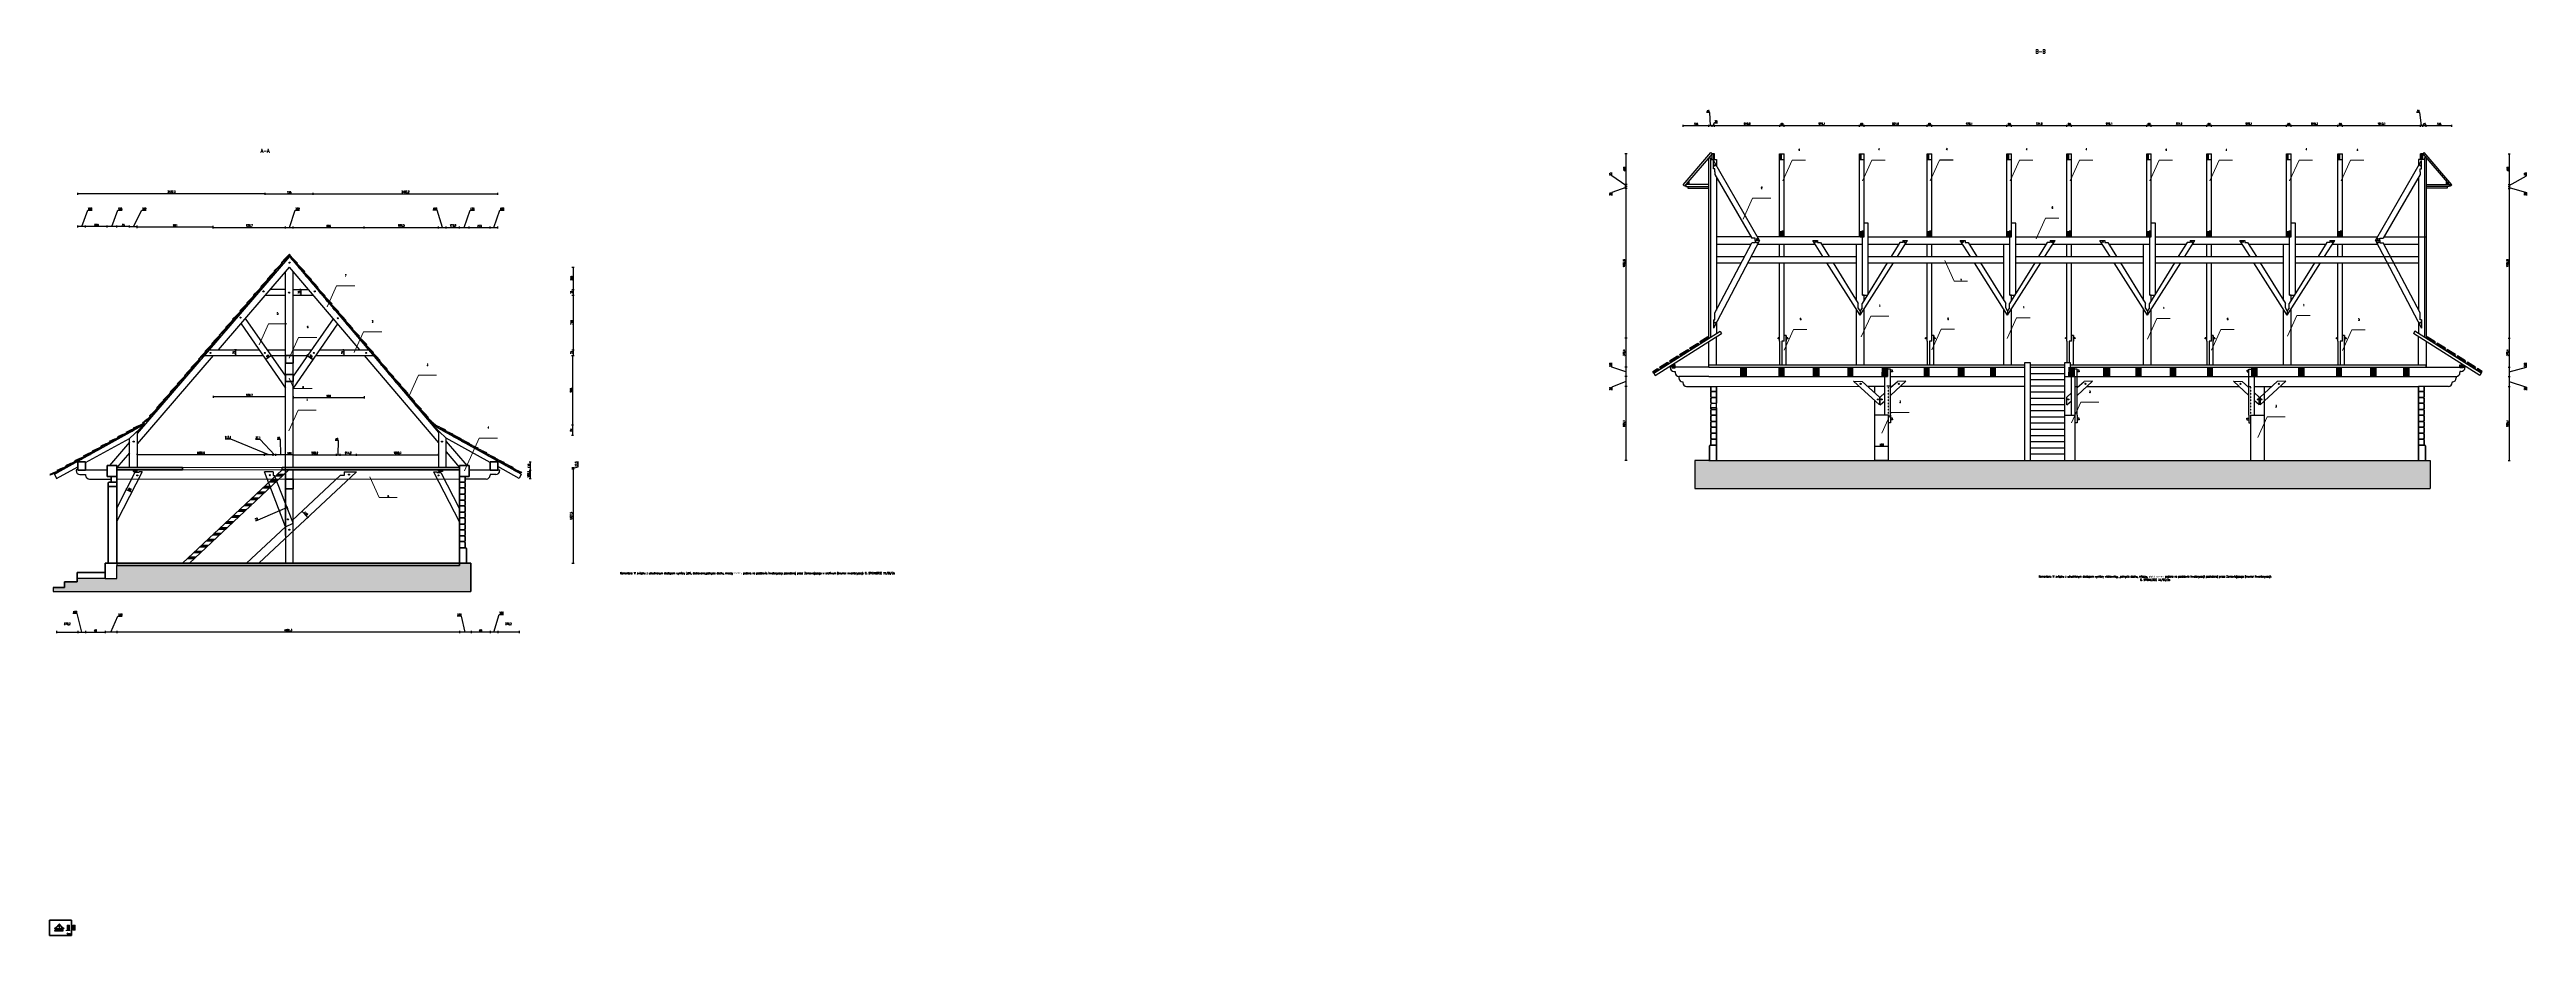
# Paper-space layout 'Rys. 3.1' of a CAD drawing. Header units: millimetres. Extents: x 5 to 32250, y 5 to 11543.
# The model-space entities are those that its viewports show. They can reach past a viewport. Long polylines and large blocks are cut down to what shows.
import ezdxf
from ezdxf.enums import TextEntityAlignment as Align

# ---------------------------------------------------------------- set-up
doc = ezdxf.new("R2010")
doc.units = ezdxf.units.MM
doc.linetypes.add('ACAD_ISO03W100', pattern=[30, 12, -18])
for name, color, linetype, lineweight in [('przekrój', 6, 'Continuous', 50), ('wymiary', 253, 'Continuous', 5), ('ściany', 5, 'Continuous', 50)]:
    doc.layers.add(name, color=color, linetype=linetype, lineweight=lineweight)
doc.styles.add('Opisowy', font='simplex.shx', dxfattribs={"width": 0.75, "height": 2.5})
doc.styles.add('tabelka', font='simplex.shx', dxfattribs={"width": 0.7})
doc.dimstyles.new('Opisowy', dxfattribs={"dimscale": 0, "dimtxt": 2.5, "dimasz": 0.5, "dimexe": 1.25, "dimexo": 0.625, "dimtad": 1, "dimdec": 1, "dimtxsty": 'Opisowy', "dimblk": 'ARCHTICK', "dimcen": 1, "dimadec": 0, "dimazin": 0, "dimtfac": 1, "dimtdec": 1, "dimtmove": 0, "dimatfit": 3, "dimfxl": 1.5, "dimfxlon": 1, "dimarcsym": 0})
pattern_1 = [(45, (-443.12, 35042.98), (25.25697, 92.608891), [119.0625, -23.8125, 0, -23.8125])]

# ---------------------------------------------------------------- blocks, each defined once
blk = doc.blocks.new('polsl_logo')
at = {"color": 7, "linetype": 'Continuous', "lineweight": 25}
for p, q in [((-6, 2), (-7, 3)), ((-7, 1), (-6, 1)), ((-6, 4), (-5, 4)), ((-4, 5), (-4, 6)), ((-3, 7), (-2, 6)), ((-2, 0), (-2, -1)), ((-1, 6), (-1, 7)), ((-1, 1), (0, 3)), ((0, -2), (-1, 0)), ((0, 4), (0, 4)), ((0, 3), (0, 3)), ((0, -2), (1, 0)), ((1, 7), (1, 6)), ((1, 4), (1, 2)), ((1, 2), (1, 2)), ((1, 2), (1, 2)), ((1, 2), (1, 1)), ((2, 6), (3, 7)), ((2, 0), (2, -1)), ((4, 6), (4, 5)), ((5, 4), (6, 4)), ((7, 3), (6, 2)), ((6, 1), (7, 1)), ((-6, -1), (-7, -1)), ((-6, -2), (-7, -3)), ((-5, -4), (-6, -4)), ((-4, -5), (-4, -6)), ((-3, -1), (-2, -1)), ((-2, -3), (-3, -3)), ((-3, -4), (-3, -3)), ((-3, -3), (-3, -4)), ((-3, -4), (-3, -3)), ((-3, -3), (-3, -3)), ((-3, -3), (-3, -3)), ((-2, -4), (-3, -4)), ((-2, -6), (-3, -7)), ((-2, -1), (-2, 0)), ((-2, 0), (-2, -1)), ((-2, -2), (-1, -2)), ((-2, -3), (-2, -2)), ((-2, -3), (-2, -2)), ((-2, -3), (-2, -4)), ((-2, -4), (-2, -4)), ((-2, -4), (-2, -4)), ((-2, -4), (-2, -4)), ((-1, -1), (-1, 0)), ((-1, 0), (-1, -1)), ((-1, -1), (-1, -1)), ((0, -2), (-1, -2)), ((0, -3), (-1, -3)), ((-1, -6), (-1, -7)), ((0, -2), (1, -2)), ((0, -4), (0, -3)), ((0, -3), (0, -3)), ((0, -4), (0, -3)), ((0, -3), (1, -3)), ((0, -5), (0, -4)), ((0, -5), (0, -4)), ((1, -1), (1, 0)), ((1, 0), (1, -1)), ((1, -1), (1, -1)), ((2, -2), (1, -2)), ((1, -6), (1, -7)), ((2, -1), (2, 0)), ((2, 0), (2, -1)), ((3, -1), (2, -1)), ((2, -3), (2, -2)), ((2, -3), (2, -2)), ((2, -3), (2, -4)), ((2, -3), (3, -3)), ((2, -4), (2, -4)), ((2, -4), (2, -4)), ((2, -4), (2, -4)), ((2, -4), (3, -4)), ((3, -7), (2, -6)), ((3, -4), (3, -3)), ((3, -3), (3, -4)), ((3, -4), (3, -3)), ((3, -3), (3, -3)), ((3, -3), (3, -3)), ((4, -5), (4, -6)), ((6, -4), (5, -4)), ((7, -1), (6, -1)), ((6, -2), (7, -3))]:
    blk.add_line(p, q, dxfattribs=at)
blk.add_circle((0, 0), 4.74, dxfattribs=at)
for centre, radius, start, end in [((0, 0), 7.28, 143.2451, 156.7549), ((0, 0), 7.28, 173.2451, 186.7549), ((0, 0), 6.54, 157.52798, 172.47202), ((0, 0), 6.54, 127.52798, 142.47202), ((0, 0), 7.28, 113.2451, 126.7549), ((-9, 4), 5.94, 325.39945, 351.39155), ((-4, 3), 2, 271.04531, 308.70502), ((-16, 1), 13.4, 343.76501, 358.89344), ((-7, 1), 3.06, 322.79085, 2.11706), ((-6, 0), 3.92, 313.87964, 355.12329), ((-2, 3), 0.311, 350.70736, 189.29264), ((-2, 3), 0.919, 303.58858, 164.63434), ((0, 3), 2.63, 176.8024, 267.86532), ((-3, 3), 0.311, 78.33641, 343.272), ((0, 0), 6.54, 97.52798, 112.47202), ((0, 3), 2.35, 181.61746, 270.81799), ((-2, 3), 0.311, 196.728, 101.66359), ((0, 3), 1.71, 206.36288, 252.55937), ((0, 0), 7.28, 83.2451, 96.7549), ((-1, 4), 0.847, 65.92893, 136.67986), ((-1, 3), 0.803, 351.6938, 85.21513), ((0, 4), 0.547, 37.92156, 153.71015), ((0, 4), 0.245, 164.72382, 335.40422), ((0, 3), 2.63, 272.13468, 3.1976), ((0, 3), 2.35, 269.18201, 358.38254), ((0, 0), 6.54, 67.52798, 82.47202), ((2, 6), 1.58, 218.97815, 249.56661), ((1, 4), 0.711, 271.98524, 329.91469), ((0, 3), 1.71, 287.02004, 333.63712), ((2, 3), 0.311, 350.70736, 189.29264), ((2, 3), 0.919, 15.36566, 236.41142), ((2, 3), 0.311, 78.33641, 343.272), ((6, 0), 3.92, 184.87671, 226.12036), ((0, 0), 7.28, 53.2451, 66.7549), ((3, 3), 0.311, 196.728, 101.66359), ((9, 4), 5.94, 188.60845, 214.60055), ((4, 3), 2, 231.29498, 268.95469), ((16, 1), 13.4, 181.10656, 196.23499), ((0, 0), 6.54, 37.52798, 52.47202), ((7, 1), 3.06, 177.88294, 217.20915), ((0, 0), 7.28, 23.2451, 36.7549), ((0, 0), 6.54, 7.52798, 22.47202), ((0, 0), 7.28, 353.2451, 6.7549), ((0, 0), 7.28, 203.2451, 216.7549), ((0, 0), 6.54, 187.52798, 202.47202), ((0, 0), 6.54, 217.52798, 232.47202), ((-5, 2), 3.34, 284.79869, 307.04501), ((0, 0), 7.28, 233.2451, 246.7549), ((-3, -3), 0.316, 60.68616, 144.66118), ((-1, -3), 1.55, 82.03184, 164.4286), ((-2, -4), 0.434, 298.42838, 26.84575), ((0, 0), 6.54, 247.52798, 262.47202), ((-1, -2), 0.327, 90, 270), ((0, -2), 0.718, 92.01356, 170.73518), ((-1, -3), 0.382, 180, 347.47743), ((-1, -3), 0.658, 130.17484, 297.81228), ((0, 0), 7.28, 263.2451, 276.7549), ((1, -3), 0.382, 192.52257, 0), ((1, -3), 0.658, 242.18772, 49.82516), ((1, -3), 1.55, 15.5714, 97.96816), ((1, -2), 0.327, 270, 90), ((0, -2), 0.718, 9.26482, 87.98644), ((0, 0), 6.54, 277.52798, 292.47202), ((2, -4), 0.434, 153.15425, 241.57162), ((5, 2), 3.34, 232.95499, 255.20131), ((3, -3), 0.316, 35.33882, 119.31384), ((0, 0), 7.28, 293.2451, 306.7549), ((0, 0), 6.54, 307.52798, 322.47202), ((0, 0), 6.54, 337.52798, 352.47202), ((0, 0), 7.28, 323.2451, 336.7549)]:
    blk.add_arc(centre, radius, start, end, dxfattribs=at)
blk = doc.blocks.new('MOSTY_TABELKA')
at = {"color": 7}
for points, const_width in [([(-120, 0), (-120, 56)], 0.5), ([(0, 56), (-120, 56)], 0.5), ([(0, 35), (-120, 35)], 0.25), ([(0, 28), (-120, 28)], 0.25), ([(0, 21), (-120, 21)], 0.25), ([(0, 12), (-120, 12)], 0.25), ([(0, 6), (-120, 6)], 0.25), ([(-90, 0), (-90, 12)], 0.25), ([(-40, 0), (-40, 12)], 0.25), ([(-35, 12), (-35, 21)], 0.25), ([(-25, 0), (-25, 12)], 0.25), ([(-15, 12), (-15, 21)], 0.25)]:
    blk.add_lwpolyline(points, dxfattribs=dict(at, const_width=const_width))
for p in [(-105, 46), (-15, 46)]:
    blk.add_blockref('polsl_logo', p, dxfattribs=at)
at = {"color": 7, "lineweight": 15, "style": 'tabelka', "width": 0.7}
for s, p in [('TYTUŁ RYSUNKU:', (-119, 18)), ('NUMER RYSUNKU:', (-34, 18)), ('SKALA:', (-14, 18))]:
    blk.add_text(s, height=1.5, dxfattribs=at).set_placement(p)
for s, height, p in [('SPRAWDZAJĄCY', 2.5, (-105, 2)), ('WYKONUJĄCY', 2.5, (-105, 8)), ('INWENTARYZACJA SPICHLERZA DWORSKIEGO ZE ŚMIŁOWIC', 3.5, (-60, 30)), ('Na podstawie inwentaryzacji z dnia 08.03.2024', 3.5, (-60, 23)), ('WYDZIAŁ BUDOWNICTWA', 3.5, (-60, 40)), ('POLITECHNIKA ŚLĄSKA', 3.5, (-60, 46)), ('GRUPA:', 2.5, (-32, 8)), ('DATA:', 2.5, (-32, 2))]:
    blk.add_text(s, height=height, dxfattribs=at).set_placement(p, align=Align.CENTER)
at = {"color": 7, "lineweight": 15, "style": 'tabelka', "width": 0.7, "flags": 8}
for tag, height, p in [('TYTUŁ.RYS_1/2', 3.5, (-78, 14)), ('SPRAWDZAJĄCY', 2.5, (-65, 2)), ('STUDENT', 2.5, (-65, 8)), ('NR.RYSUNKU', 3.5, (-25, 14)), ('GRUPA', 2.5, (-12, 8)), ('DATA', 2.5, (-12, 2)), ('SKALA', 3.5, (-8, 14))]:
    blk.add_attdef(tag, text='', height=height, dxfattribs=at).set_placement(p, align=Align.CENTER)
blk = doc.blocks.new('_ArchTick')
at = {"color": 0, "linetype": 'ByBlock', "const_width": 0.15}
blk.add_lwpolyline([(-0.5, -0.5), (0.5, 0.5)], dxfattribs=at)
blk = doc.blocks.new('*D1497')
at = {"layer": 'Defpoints', "color": 0, "transparency": 16777216}
for p in [(3127, 8709), (3177, 8419), (6820, 8419)]:
    blk.add_point(p, dxfattribs=at)
at = {"layer": 'wymiary', "color": 0, "lineweight": -2, "transparency": 16777216}
for p, q in [((6805, 8709), (6833, 8709)), ((6820, 8709), (6820, 8419)), ((6805, 8419), (6833, 8419))]:
    blk.add_line(p, q, dxfattribs=at)
at = {"layer": 'wymiary', "color": 0, "lineweight": -2, "transparency": 16777216, "xscale": 5, "yscale": 5, "zscale": 5}
for p, rotation in [((6820, 8709), 90), ((6820, 8419), 270)]:
    blk.add_blockref('_ArchTick', p, dxfattribs=dict(at, rotation=rotation))
at = {"layer": 'wymiary', "color": 0, "lineweight": 9, "transparency": 16777216, "insert": (6801, 8564), "char_height": 25, "attachment_point": 5, "rotation": 90, "style": 'Opisowy'}
blk.add_mtext('290', dxfattribs=at)
blk = doc.blocks.new('*D1499')
at = {"layer": 'Defpoints', "color": 0, "transparency": 16777216}
for p in [(3177, 8419), (3436, 8344), (6820, 8344)]:
    blk.add_point(p, dxfattribs=at)
at = {"layer": 'wymiary', "color": 0, "lineweight": -2, "transparency": 16777216}
for p, q in [((6805, 8419), (6833, 8419)), ((6820, 8419), (6820, 8344)), ((6805, 8344), (6833, 8344))]:
    blk.add_line(p, q, dxfattribs=at)
at = {"layer": 'wymiary', "color": 0, "lineweight": -2, "transparency": 16777216, "xscale": 5, "yscale": 5, "zscale": 5}
for p, rotation in [((6820, 8419), 90), ((6820, 8344), 270)]:
    blk.add_blockref('_ArchTick', p, dxfattribs=dict(at, rotation=rotation))
at = {"layer": 'wymiary', "color": 0, "lineweight": 9, "transparency": 16777216, "insert": (6801, 8381), "char_height": 25, "attachment_point": 5, "rotation": 90, "style": 'Opisowy'}
blk.add_mtext('75', dxfattribs=at)
blk = doc.blocks.new('*D1501')
at = {"layer": 'Defpoints', "color": 0, "transparency": 16777216}
for p in [(3436, 8344), (4155, 7634), (6820, 7634)]:
    blk.add_point(p, dxfattribs=at)
at = {"layer": 'wymiary', "color": 0, "lineweight": -2, "transparency": 16777216}
for p, q in [((6805, 8344), (6833, 8344)), ((6820, 8344), (6820, 7634)), ((6805, 7634), (6833, 7634))]:
    blk.add_line(p, q, dxfattribs=at)
at = {"layer": 'wymiary', "color": 0, "lineweight": -2, "transparency": 16777216, "xscale": 5, "yscale": 5, "zscale": 5}
for p, rotation in [((6820, 8344), 90), ((6820, 7634), 270)]:
    blk.add_blockref('_ArchTick', p, dxfattribs=dict(at, rotation=rotation))
at = {"layer": 'wymiary', "color": 0, "lineweight": 9, "transparency": 16777216, "insert": (6801, 7989), "char_height": 25, "attachment_point": 5, "rotation": 90, "style": 'Opisowy'}
blk.add_mtext('710', dxfattribs=at)
blk = doc.blocks.new('*D1503')
at = {"layer": 'Defpoints', "color": 0, "transparency": 16777216}
for p in [(4155, 7634), (4219, 7559), (6820, 7559)]:
    blk.add_point(p, dxfattribs=at)
at = {"layer": 'wymiary', "color": 0, "lineweight": -2, "transparency": 16777216}
for p, q in [((6805, 7634), (6833, 7634)), ((6805, 7559), (6833, 7559)), ((6820, 7634), (6820, 7559))]:
    blk.add_line(p, q, dxfattribs=at)
at = {"layer": 'wymiary', "color": 0, "lineweight": -2, "transparency": 16777216, "xscale": 5, "yscale": 5, "zscale": 5}
for p, rotation in [((6820, 7634), 90), ((6820, 7559), 270)]:
    blk.add_blockref('_ArchTick', p, dxfattribs=dict(at, rotation=rotation))
at = {"layer": 'wymiary', "color": 0, "lineweight": 9, "transparency": 16777216, "insert": (6801, 7596), "char_height": 25, "attachment_point": 5, "rotation": 90, "style": 'Opisowy'}
blk.add_mtext('75', dxfattribs=at)
blk = doc.blocks.new('*D1505')
at = {"layer": 'Defpoints', "color": 0, "transparency": 16777216}
for p in [(4219, 7559), (4987, 6654), (6815, 6654)]:
    blk.add_point(p, dxfattribs=at)
at = {"layer": 'wymiary', "color": 0, "lineweight": -2, "transparency": 16777216}
for p, q in [((6800, 7559), (6828, 7559)), ((6815, 7559), (6815, 6654)), ((6800, 6654), (6828, 6654))]:
    blk.add_line(p, q, dxfattribs=at)
at = {"layer": 'wymiary', "color": 0, "lineweight": -2, "transparency": 16777216, "xscale": 5, "yscale": 5, "zscale": 5}
for p, rotation in [((6815, 7559), 90), ((6815, 6654), 270)]:
    blk.add_blockref('_ArchTick', p, dxfattribs=dict(at, rotation=rotation))
at = {"layer": 'wymiary', "color": 0, "lineweight": 9, "transparency": 16777216, "insert": (6796, 7106), "char_height": 25, "attachment_point": 5, "rotation": 90, "style": 'Opisowy'}
blk.add_mtext('200', dxfattribs=at)
blk = doc.blocks.new('*D1507')
at = {"layer": 'Defpoints', "color": 0, "transparency": 16777216}
for p in [(4987, 6654), (5102, 6519), (6815, 6519)]:
    blk.add_point(p, dxfattribs=at)
at = {"layer": 'wymiary', "color": 0, "lineweight": -2, "transparency": 16777216}
for p, q in [((6800, 6654), (6828, 6654)), ((6800, 6519), (6828, 6519)), ((6815, 6654), (6815, 6519))]:
    blk.add_line(p, q, dxfattribs=at)
at = {"layer": 'wymiary', "color": 0, "lineweight": -2, "transparency": 16777216, "xscale": 5, "yscale": 5, "zscale": 5}
for p, rotation in [((6815, 6654), 90), ((6815, 6519), 270)]:
    blk.add_blockref('_ArchTick', p, dxfattribs=dict(at, rotation=rotation))
at = {"layer": 'wymiary', "color": 0, "lineweight": 9, "transparency": 16777216, "insert": (6796, 6586), "char_height": 25, "attachment_point": 5, "rotation": 90, "style": 'Opisowy'}
blk.add_mtext('24', dxfattribs=at)
blk = doc.blocks.new('*D1509')
at = {"layer": 'Defpoints', "color": 0, "transparency": 16777216}
for p in [(5169, 6099), (5740, 6081), (6820, 6081)]:
    blk.add_point(p, dxfattribs=at)
at = {"layer": 'wymiary', "color": 0, "lineweight": -2, "transparency": 16777216}
for p, q in [((6887, 6110), (6887, 6176)), ((6805, 6099), (6833, 6099)), ((6805, 6081), (6833, 6081)), ((6820, 6090), (6887, 6110)), ((6820, 6099), (6820, 6081))]:
    blk.add_line(p, q, dxfattribs=at)
at = {"layer": 'wymiary', "color": 0, "lineweight": -2, "transparency": 16777216, "xscale": 5, "yscale": 5, "zscale": 5}
for p, rotation in [((6820, 6099), 90), ((6820, 6081), 270)]:
    blk.add_blockref('_ArchTick', p, dxfattribs=dict(at, rotation=rotation))
at = {"layer": 'wymiary', "color": 0, "lineweight": 9, "transparency": 16777216, "insert": (6865, 6143), "char_height": 25, "attachment_point": 5, "rotation": 90, "style": 'Opisowy'}
blk.add_mtext('17,5', dxfattribs=at)
blk = doc.blocks.new('*D1511')
at = {"layer": 'Defpoints', "color": 0, "transparency": 16777216}
for p in [(5740, 6081), (5492, 4854), (6820, 4854)]:
    blk.add_point(p, dxfattribs=at)
at = {"layer": 'wymiary', "color": 0, "lineweight": -2, "transparency": 16777216}
for p, q in [((6805, 6081), (6833, 6081)), ((6820, 6081), (6820, 4854)), ((6805, 4854), (6833, 4854))]:
    blk.add_line(p, q, dxfattribs=at)
at = {"layer": 'wymiary', "color": 0, "lineweight": -2, "transparency": 16777216, "xscale": 5, "yscale": 5, "zscale": 5}
for p, rotation in [((6820, 6081), 90), ((6820, 4854), 270)]:
    blk.add_blockref('_ArchTick', p, dxfattribs=dict(at, rotation=rotation))
at = {"layer": 'wymiary', "color": 0, "lineweight": 9, "transparency": 16777216, "insert": (6799, 5467), "char_height": 25, "attachment_point": 5, "rotation": 90, "style": 'Opisowy'}
blk.add_mtext('1227,5', dxfattribs=at)
blk = doc.blocks.new('*D1513')
at = {"layer": 'Defpoints', "color": 0, "transparency": 16777216}
for p in [(5840, 6174), (5840, 6064), (6264, 6064)]:
    blk.add_point(p, dxfattribs=at)
at = {"layer": 'wymiary', "color": 0, "lineweight": -2, "transparency": 16777216}
for p, q in [((6249, 6174), (6276, 6174)), ((6264, 6174), (6264, 6064)), ((6249, 6064), (6276, 6064))]:
    blk.add_line(p, q, dxfattribs=at)
at = {"layer": 'wymiary', "color": 0, "lineweight": -2, "transparency": 16777216, "xscale": 5, "yscale": 5, "zscale": 5}
for p, rotation in [((6264, 6174), 90), ((6264, 6064), 270)]:
    blk.add_blockref('_ArchTick', p, dxfattribs=dict(at, rotation=rotation))
at = {"layer": 'wymiary', "color": 0, "lineweight": 9, "transparency": 16777216, "insert": (6245, 6119), "char_height": 25, "attachment_point": 5, "rotation": 90, "style": 'Opisowy'}
blk.add_mtext('110', dxfattribs=at)
blk = doc.blocks.new('*D1515')
at = {"layer": 'Defpoints', "color": 0, "transparency": 16777216}
for p in [(5840, 5671), (6118, 5590), (5840, 3957)]:
    blk.add_point(p, dxfattribs=at)
at = {"layer": 'wymiary', "color": 0, "lineweight": -2, "transparency": 16777216}
for p, q in [((5840, 3972), (5840, 3944)), ((6118, 3957), (5840, 3957)), ((6118, 3972), (6118, 3944))]:
    blk.add_line(p, q, dxfattribs=at)
at = {"layer": 'wymiary', "color": 0, "lineweight": -2, "transparency": 16777216, "xscale": 5, "yscale": 5, "zscale": 5, "rotation": 180}
blk.add_blockref('_ArchTick', (5840, 3957), dxfattribs=at)
at = {"layer": 'wymiary', "color": 0, "lineweight": -2, "transparency": 16777216, "xscale": 5, "yscale": 5, "zscale": 5}
blk.add_blockref('_ArchTick', (6118, 3957), dxfattribs=at)
at = {"layer": 'wymiary', "color": 0, "lineweight": 9, "transparency": 16777216, "insert": (5979, 4060), "char_height": 25, "attachment_point": 5, "style": 'Opisowy'}
blk.add_mtext('278,2', dxfattribs=at)
blk = doc.blocks.new('*D1517')
at = {"layer": 'Defpoints', "color": 0, "transparency": 16777216}
for p in [(5740, 5671), (5840, 5671), (5740, 3957)]:
    blk.add_point(p, dxfattribs=at)
at = {"layer": 'wymiary', "color": 0, "lineweight": -2, "transparency": 16777216}
for p, q in [((5740, 3972), (5740, 3944)), ((5840, 3957), (5740, 3957)), ((5790, 3957), (5858, 4187)), ((5840, 3972), (5840, 3944)), ((5858, 4187), (5915, 4187))]:
    blk.add_line(p, q, dxfattribs=at)
at = {"layer": 'wymiary', "color": 0, "lineweight": -2, "transparency": 16777216, "xscale": 5, "yscale": 5, "zscale": 5, "rotation": 180}
blk.add_blockref('_ArchTick', (5740, 3957), dxfattribs=at)
at = {"layer": 'wymiary', "color": 0, "lineweight": -2, "transparency": 16777216, "xscale": 5, "yscale": 5, "zscale": 5}
blk.add_blockref('_ArchTick', (5840, 3957), dxfattribs=at)
at = {"layer": 'wymiary', "color": 0, "lineweight": 9, "transparency": 16777216, "insert": (5887, 4206), "char_height": 25, "attachment_point": 5, "style": 'Opisowy'}
blk.add_mtext('100', dxfattribs=at)
blk = doc.blocks.new('*D1519')
at = {"layer": 'Defpoints', "color": 0, "transparency": 16777216}
for p in [(5740, 5671), (5492, 4486), (5492, 3957)]:
    blk.add_point(p, dxfattribs=at)
at = {"layer": 'wymiary', "color": 0, "lineweight": -2, "transparency": 16777216}
for p, q in [((5492, 3972), (5492, 3944)), ((5740, 3957), (5492, 3957)), ((5740, 3972), (5740, 3944))]:
    blk.add_line(p, q, dxfattribs=at)
at = {"layer": 'wymiary', "color": 0, "lineweight": -2, "transparency": 16777216, "xscale": 5, "yscale": 5, "zscale": 5, "rotation": 180}
blk.add_blockref('_ArchTick', (5492, 3957), dxfattribs=at)
at = {"layer": 'wymiary', "color": 0, "lineweight": -2, "transparency": 16777216, "xscale": 5, "yscale": 5, "zscale": 5}
blk.add_blockref('_ArchTick', (5740, 3957), dxfattribs=at)
at = {"layer": 'wymiary', "color": 0, "lineweight": 9, "transparency": 16777216, "insert": (5616, 3976), "char_height": 25, "attachment_point": 5, "style": 'Opisowy'}
blk.add_mtext('49', dxfattribs=at)
blk = doc.blocks.new('*D1521')
at = {"layer": 'Defpoints', "color": 0, "transparency": 16777216}
for p in [(5342, 4456), (5492, 4486), (5342, 3957)]:
    blk.add_point(p, dxfattribs=at)
at = {"layer": 'wymiary', "color": 0, "lineweight": -2, "transparency": 16777216}
for p, q in [((5369, 4164), (5312, 4164)), ((5342, 3972), (5342, 3944)), ((5492, 3957), (5342, 3957)), ((5417, 3957), (5369, 4164)), ((5492, 3972), (5492, 3944))]:
    blk.add_line(p, q, dxfattribs=at)
at = {"layer": 'wymiary', "color": 0, "lineweight": -2, "transparency": 16777216, "xscale": 5, "yscale": 5, "zscale": 5, "rotation": 180}
blk.add_blockref('_ArchTick', (5342, 3957), dxfattribs=at)
at = {"layer": 'wymiary', "color": 0, "lineweight": -2, "transparency": 16777216, "xscale": 5, "yscale": 5, "zscale": 5}
blk.add_blockref('_ArchTick', (5492, 3957), dxfattribs=at)
at = {"layer": 'wymiary', "color": 0, "lineweight": 9, "transparency": 16777216, "insert": (5340, 4183), "char_height": 25, "attachment_point": 5, "style": 'Opisowy'}
blk.add_mtext('150', dxfattribs=at)
blk = doc.blocks.new('*D1523')
at = {"layer": 'Defpoints', "color": 0, "transparency": 16777216}
for p in [(880, 4471), (5342, 4456), (880, 3957)]:
    blk.add_point(p, dxfattribs=at)
at = {"layer": 'wymiary', "color": 0, "lineweight": -2, "transparency": 16777216}
for p, q in [((880, 3972), (880, 3944)), ((5342, 3957), (880, 3957)), ((5342, 3972), (5342, 3944))]:
    blk.add_line(p, q, dxfattribs=at)
at = {"layer": 'wymiary', "color": 0, "lineweight": -2, "transparency": 16777216, "xscale": 5, "yscale": 5, "zscale": 5, "rotation": 180}
blk.add_blockref('_ArchTick', (880, 3957), dxfattribs=at)
at = {"layer": 'wymiary', "color": 0, "lineweight": -2, "transparency": 16777216, "xscale": 5, "yscale": 5, "zscale": 5}
blk.add_blockref('_ArchTick', (5342, 3957), dxfattribs=at)
at = {"layer": 'wymiary', "color": 0, "lineweight": 9, "transparency": 16777216, "insert": (3111, 3978), "char_height": 25, "attachment_point": 5, "style": 'Opisowy'}
blk.add_mtext('4461,3', dxfattribs=at)
blk = doc.blocks.new('*D1525')
at = {"layer": 'Defpoints', "color": 0, "transparency": 16777216}
for p in [(730, 4486), (880, 4471), (730, 3957)]:
    blk.add_point(p, dxfattribs=at)
at = {"layer": 'wymiary', "color": 0, "lineweight": -2, "transparency": 16777216}
for p, q in [((730, 3972), (730, 3944)), ((880, 3957), (730, 3957)), ((805, 3957), (895, 4163)), ((880, 3972), (880, 3944)), ((895, 4163), (952, 4163))]:
    blk.add_line(p, q, dxfattribs=at)
at = {"layer": 'wymiary', "color": 0, "lineweight": -2, "transparency": 16777216, "xscale": 5, "yscale": 5, "zscale": 5, "rotation": 180}
blk.add_blockref('_ArchTick', (730, 3957), dxfattribs=at)
at = {"layer": 'wymiary', "color": 0, "lineweight": -2, "transparency": 16777216, "xscale": 5, "yscale": 5, "zscale": 5}
blk.add_blockref('_ArchTick', (880, 3957), dxfattribs=at)
at = {"layer": 'wymiary', "color": 0, "lineweight": 9, "transparency": 16777216, "insert": (924, 4182), "char_height": 25, "attachment_point": 5, "style": 'Opisowy'}
blk.add_mtext('150', dxfattribs=at)
blk = doc.blocks.new('*D1527')
at = {"layer": 'Defpoints', "color": 0, "transparency": 16777216}
for p in [(5840, 6064), (6118, 5957), (6264, 5957)]:
    blk.add_point(p, dxfattribs=at)
at = {"layer": 'wymiary', "color": 0, "lineweight": -2, "transparency": 16777216}
for p, q in [((6249, 6064), (6276, 6064)), ((6249, 5957), (6276, 5957)), ((6264, 6064), (6264, 5957))]:
    blk.add_line(p, q, dxfattribs=at)
at = {"layer": 'wymiary', "color": 0, "lineweight": -2, "transparency": 16777216, "xscale": 5, "yscale": 5, "zscale": 5}
for p, rotation in [((6264, 6064), 90), ((6264, 5957), 270)]:
    blk.add_blockref('_ArchTick', p, dxfattribs=dict(at, rotation=rotation))
at = {"layer": 'wymiary', "color": 0, "lineweight": 9, "transparency": 16777216, "insert": (6243, 6010), "char_height": 25, "attachment_point": 5, "rotation": 90, "style": 'Opisowy'}
blk.add_mtext('106,3', dxfattribs=at)
blk = doc.blocks.new('*D1529')
at = {"layer": 'Defpoints', "color": 0, "transparency": 16777216}
for p in [(97, 5590), (375, 5671), (375, 3957)]:
    blk.add_point(p, dxfattribs=at)
at = {"layer": 'wymiary', "color": 0, "lineweight": -2, "transparency": 16777216}
for p, q in [((97, 3972), (97, 3944)), ((97, 3957), (375, 3957)), ((375, 3972), (375, 3944))]:
    blk.add_line(p, q, dxfattribs=at)
at = {"layer": 'wymiary', "color": 0, "lineweight": -2, "transparency": 16777216, "xscale": 5, "yscale": 5, "zscale": 5, "rotation": 180}
blk.add_blockref('_ArchTick', (97, 3957), dxfattribs=at)
at = {"layer": 'wymiary', "color": 0, "lineweight": -2, "transparency": 16777216, "xscale": 5, "yscale": 5, "zscale": 5}
blk.add_blockref('_ArchTick', (375, 3957), dxfattribs=at)
at = {"layer": 'wymiary', "color": 0, "lineweight": 9, "transparency": 16777216, "insert": (236, 4060), "char_height": 25, "attachment_point": 5, "style": 'Opisowy'}
blk.add_mtext('278,2', dxfattribs=at)
blk = doc.blocks.new('*D1531')
at = {"layer": 'Defpoints', "color": 0, "transparency": 16777216}
for p in [(375, 5671), (475, 5671), (475, 3957)]:
    blk.add_point(p, dxfattribs=at)
at = {"layer": 'wymiary', "color": 0, "lineweight": -2, "transparency": 16777216}
for p, q in [((365, 4199), (308, 4199)), ((425, 3957), (365, 4199)), ((375, 3972), (375, 3944)), ((375, 3957), (475, 3957)), ((475, 3972), (475, 3944))]:
    blk.add_line(p, q, dxfattribs=at)
at = {"layer": 'wymiary', "color": 0, "lineweight": -2, "transparency": 16777216, "xscale": 5, "yscale": 5, "zscale": 5, "rotation": 180}
blk.add_blockref('_ArchTick', (375, 3957), dxfattribs=at)
at = {"layer": 'wymiary', "color": 0, "lineweight": -2, "transparency": 16777216, "xscale": 5, "yscale": 5, "zscale": 5}
blk.add_blockref('_ArchTick', (475, 3957), dxfattribs=at)
at = {"layer": 'wymiary', "color": 0, "lineweight": 9, "transparency": 16777216, "insert": (336, 4217), "char_height": 25, "attachment_point": 5, "style": 'Opisowy'}
blk.add_mtext('100', dxfattribs=at)
blk = doc.blocks.new('*D1533')
at = {"layer": 'Defpoints', "color": 0, "transparency": 16777216}
for p in [(475, 5671), (730, 4486), (730, 3957)]:
    blk.add_point(p, dxfattribs=at)
at = {"layer": 'wymiary', "color": 0, "lineweight": -2, "transparency": 16777216}
for p, q in [((475, 3972), (475, 3944)), ((475, 3957), (730, 3957)), ((730, 3972), (730, 3944))]:
    blk.add_line(p, q, dxfattribs=at)
at = {"layer": 'wymiary', "color": 0, "lineweight": -2, "transparency": 16777216, "xscale": 5, "yscale": 5, "zscale": 5, "rotation": 180}
blk.add_blockref('_ArchTick', (475, 3957), dxfattribs=at)
at = {"layer": 'wymiary', "color": 0, "lineweight": -2, "transparency": 16777216, "xscale": 5, "yscale": 5, "zscale": 5}
blk.add_blockref('_ArchTick', (730, 3957), dxfattribs=at)
at = {"layer": 'wymiary', "color": 0, "lineweight": 9, "transparency": 16777216, "insert": (603, 3976), "char_height": 25, "attachment_point": 5, "style": 'Opisowy'}
blk.add_mtext('49', dxfattribs=at)
blk = doc.blocks.new('*D1535')
at = {"layer": 'Defpoints', "color": 0, "transparency": 16777216}
for p in [(3177, 7559), (4102, 7559), (4102, 7012)]:
    blk.add_point(p, dxfattribs=at)
at = {"layer": 'wymiary', "color": 0, "lineweight": -2, "transparency": 16777216}
for p, q in [((3177, 7027), (3177, 6999)), ((3177, 7012), (4102, 7012)), ((4102, 7027), (4102, 6999))]:
    blk.add_line(p, q, dxfattribs=at)
at = {"layer": 'wymiary', "color": 0, "lineweight": -2, "transparency": 16777216, "xscale": 5, "yscale": 5, "zscale": 5, "rotation": 180}
blk.add_blockref('_ArchTick', (3177, 7012), dxfattribs=at)
at = {"layer": 'wymiary', "color": 0, "lineweight": -2, "transparency": 16777216, "xscale": 5, "yscale": 5, "zscale": 5}
blk.add_blockref('_ArchTick', (4102, 7012), dxfattribs=at)
at = {"layer": 'wymiary', "color": 0, "lineweight": 9, "transparency": 16777216, "insert": (3639, 7030), "char_height": 25, "attachment_point": 5, "style": 'Opisowy'}
blk.add_mtext('926', dxfattribs=at)
blk = doc.blocks.new('*D1537')
at = {"layer": 'Defpoints', "color": 0, "transparency": 16777216}
for p in [(2137, 7559), (2137, 7018), (3077, 7018)]:
    blk.add_point(p, dxfattribs=at)
at = {"layer": 'wymiary', "color": 0, "lineweight": -2, "transparency": 16777216}
for p, q in [((2137, 7033), (2137, 7005)), ((3077, 7018), (2137, 7018)), ((3077, 7018), (3077, 7030))]:
    blk.add_line(p, q, dxfattribs=at)
at = {"layer": 'wymiary', "color": 0, "lineweight": -2, "transparency": 16777216, "xscale": 5, "yscale": 5, "zscale": 5, "rotation": 180}
blk.add_blockref('_ArchTick', (2137, 7018), dxfattribs=at)
at = {"layer": 'wymiary', "color": 0, "lineweight": -2, "transparency": 16777216, "xscale": 5, "yscale": 5, "zscale": 5}
blk.add_blockref('_ArchTick', (3077, 7018), dxfattribs=at)
at = {"layer": 'wymiary', "color": 0, "lineweight": 9, "transparency": 16777216, "insert": (2607, 7039), "char_height": 25, "attachment_point": 5, "style": 'Opisowy'}
blk.add_mtext('939,7', dxfattribs=at)
blk = doc.blocks.new('*D1539')
at = {"layer": 'Defpoints', "color": 0, "transparency": 16777216}
for p in [(3275, 8419), (3275, 8344), (3275, 8344)]:
    blk.add_point(p, dxfattribs=at)
at = {"layer": 'wymiary', "color": 0, "lineweight": -2, "transparency": 16777216}
for p, q in [((3275, 8419), (3262, 8419)), ((3275, 8419), (3275, 8344)), ((3275, 8344), (3262, 8344))]:
    blk.add_line(p, q, dxfattribs=at)
at = {"layer": 'wymiary', "color": 0, "lineweight": -2, "transparency": 16777216, "xscale": 5, "yscale": 5, "zscale": 5}
for p, rotation in [((3275, 8419), 90), ((3275, 8344), 270)]:
    blk.add_blockref('_ArchTick', p, dxfattribs=dict(at, rotation=rotation))
at = {"layer": 'wymiary', "color": 0, "lineweight": 9, "transparency": 16777216, "insert": (3256, 8381), "char_height": 25, "attachment_point": 5, "rotation": 90, "style": 'Opisowy'}
blk.add_mtext('75', dxfattribs=at)
blk = doc.blocks.new('*D1541')
at = {"layer": 'Defpoints', "color": 0, "transparency": 16777216}
for p in [(2424, 7559), (3077, 7634), (3077, 7559)]:
    blk.add_point(p, dxfattribs=at)
at = {"layer": 'wymiary', "color": 0, "lineweight": -2, "transparency": 16777216}
for p, q in [((2439, 7634), (2411, 7634)), ((2439, 7559), (2411, 7559)), ((2424, 7634), (2424, 7559))]:
    blk.add_line(p, q, dxfattribs=at)
at = {"layer": 'wymiary', "color": 0, "lineweight": -2, "transparency": 16777216, "xscale": 5, "yscale": 5, "zscale": 5}
for p, rotation in [((2424, 7634), 90), ((2424, 7559), 270)]:
    blk.add_blockref('_ArchTick', p, dxfattribs=dict(at, rotation=rotation))
at = {"layer": 'wymiary', "color": 0, "lineweight": 9, "transparency": 16777216, "insert": (2405, 7596), "char_height": 25, "attachment_point": 5, "rotation": 90, "style": 'Opisowy'}
blk.add_mtext('75', dxfattribs=at)
blk = doc.blocks.new('*D1543')
at = {"layer": 'Defpoints', "color": 0, "transparency": 16777216}
for p in [(2819, 7508), (2819, 7508), (2893, 7559)]:
    blk.add_point(p, dxfattribs=at)
at = {"layer": 'wymiary', "color": 0, "lineweight": -2, "transparency": 16777216}
for p, q in [((2893, 7559), (2819, 7508)), ((2819, 7508), (2826, 7497)), ((2893, 7559), (2900, 7548))]:
    blk.add_line(p, q, dxfattribs=at)
at = {"layer": 'wymiary', "color": 0, "lineweight": -2, "transparency": 16777216, "xscale": 5, "yscale": 5, "zscale": 5}
for p, rotation in [((2819, 7508), 214.4196034937157), ((2893, 7559), 34.41960349371571)]:
    blk.add_blockref('_ArchTick', p, dxfattribs=dict(at, rotation=rotation))
at = {"layer": 'wymiary', "color": 0, "lineweight": 9, "transparency": 16777216, "insert": (2845, 7549), "char_height": 25, "attachment_point": 5, "rotation": 34.4196, "style": 'Opisowy'}
blk.add_mtext('90', dxfattribs=at)
blk = doc.blocks.new('*D1545')
at = {"layer": 'Defpoints', "color": 0, "transparency": 16777216}
for p in [(3360, 7559), (3434, 7508), (3434, 7508)]:
    blk.add_point(p, dxfattribs=at)
at = {"layer": 'wymiary', "color": 0, "lineweight": -2, "transparency": 16777216}
for p, q in [((3360, 7559), (3367, 7569)), ((3360, 7559), (3434, 7508)), ((3434, 7508), (3441, 7518))]:
    blk.add_line(p, q, dxfattribs=at)
at = {"layer": 'wymiary', "color": 0, "lineweight": -2, "transparency": 16777216, "xscale": 5, "yscale": 5, "zscale": 5}
for p, rotation in [((3360, 7559), 145.5803965062005), ((3434, 7508), 325.5803965062005)]:
    blk.add_blockref('_ArchTick', p, dxfattribs=dict(at, rotation=rotation))
at = {"layer": 'wymiary', "color": 0, "lineweight": 9, "transparency": 16777216, "insert": (3408, 7549), "char_height": 25, "attachment_point": 5, "rotation": 325.5804, "style": 'Opisowy'}
blk.add_mtext('90', dxfattribs=at)
blk = doc.blocks.new('*D1547')
at = {"layer": 'Defpoints', "color": 0, "transparency": 16777216}
for p in [(3838, 7634), (3838, 7559), (3838, 7559)]:
    blk.add_point(p, dxfattribs=at)
at = {"layer": 'wymiary', "color": 0, "lineweight": -2, "transparency": 16777216}
for p, q in [((3838, 7634), (3825, 7634)), ((3838, 7559), (3825, 7559)), ((3838, 7634), (3838, 7559))]:
    blk.add_line(p, q, dxfattribs=at)
at = {"layer": 'wymiary', "color": 0, "lineweight": -2, "transparency": 16777216, "xscale": 5, "yscale": 5, "zscale": 5}
for p, rotation in [((3838, 7634), 90), ((3838, 7559), 270)]:
    blk.add_blockref('_ArchTick', p, dxfattribs=dict(at, rotation=rotation))
at = {"layer": 'wymiary', "color": 0, "lineweight": 9, "transparency": 16777216, "insert": (3819, 7596), "char_height": 25, "attachment_point": 5, "rotation": 90, "style": 'Opisowy'}
blk.add_mtext('75', dxfattribs=at)
blk = doc.blocks.new('*D1549')
at = {"layer": 'Defpoints', "color": 0, "transparency": 16777216}
for p in [(1004, 5815), (1075, 5779), (1075, 5779)]:
    blk.add_point(p, dxfattribs=at)
at = {"layer": 'wymiary', "color": 0, "lineweight": -2, "transparency": 16777216}
for p, q in [((1004, 5815), (1010, 5827)), ((1004, 5815), (1075, 5779)), ((1075, 5779), (1081, 5790))]:
    blk.add_line(p, q, dxfattribs=at)
at = {"layer": 'wymiary', "color": 0, "lineweight": -2, "transparency": 16777216, "xscale": 5, "yscale": 5, "zscale": 5}
for p, rotation in [((1004, 5815), 152.5932701378808), ((1075, 5779), 332.5932701378808)]:
    blk.add_blockref('_ArchTick', p, dxfattribs=dict(at, rotation=rotation))
at = {"layer": 'wymiary', "color": 0, "lineweight": 9, "transparency": 16777216, "insert": (1049, 5814), "char_height": 25, "attachment_point": 5, "rotation": 332.5933, "style": 'Opisowy'}
blk.add_mtext('80', dxfattribs=at)
blk = doc.blocks.new('*D1551')
at = {"layer": 'Defpoints', "color": 0, "transparency": 16777216}
for p in [(3436, 9664), (2812, 8589), (3436, 8589)]:
    blk.add_point(p, dxfattribs=at)
at = {"layer": 'wymiary', "color": 0, "lineweight": -2, "transparency": 16777216}
for p, q in [((2812, 9649), (2812, 9677)), ((3436, 9649), (3436, 9677)), ((2812, 9664), (3436, 9664))]:
    blk.add_line(p, q, dxfattribs=at)
at = {"layer": 'wymiary', "color": 0, "lineweight": -2, "transparency": 16777216, "xscale": 5, "yscale": 5, "zscale": 5, "rotation": 180}
blk.add_blockref('_ArchTick', (2812, 9664), dxfattribs=at)
at = {"layer": 'wymiary', "color": 0, "lineweight": -2, "transparency": 16777216, "xscale": 5, "yscale": 5, "zscale": 5}
blk.add_blockref('_ArchTick', (3436, 9664), dxfattribs=at)
at = {"layer": 'wymiary', "color": 0, "lineweight": 9, "transparency": 16777216, "insert": (3124, 9683), "char_height": 25, "attachment_point": 5, "style": 'Opisowy'}
blk.add_mtext('125', dxfattribs=at)
blk = doc.blocks.new('*D1553')
at = {"layer": 'Defpoints', "color": 0, "transparency": 16777216}
for p in [(3177, 5422), (3252, 5341), (3366, 5449)]:
    blk.add_point(p, dxfattribs=at)
at = {"layer": 'wymiary', "color": 0, "lineweight": -2, "transparency": 16777216}
for p, q in [((3280, 5519), (3300, 5537)), ((3291, 5529), (3366, 5449)), ((3355, 5438), (3375, 5457))]:
    blk.add_line(p, q, dxfattribs=at)
at = {"layer": 'wymiary', "color": 0, "lineweight": -2, "transparency": 16777216, "xscale": 5, "yscale": 5, "zscale": 5}
for p, rotation in [((3291, 5529), 133.1458827488362), ((3366, 5449), 313.1458827488362)]:
    blk.add_blockref('_ArchTick', p, dxfattribs=dict(at, rotation=rotation))
at = {"layer": 'wymiary', "color": 0, "lineweight": 9, "transparency": 16777216, "insert": (3342, 5502), "char_height": 25, "attachment_point": 5, "rotation": 313.1459, "style": 'Opisowy'}
blk.add_mtext('110', dxfattribs=at)
blk = doc.blocks.new('*D1555')
at = {"layer": 'Defpoints', "color": 0, "transparency": 16777216}
for p in [(2977, 5588), (3077, 5631), (3100, 5577)]:
    blk.add_point(p, dxfattribs=at)
at = {"layer": 'wymiary', "color": 0, "lineweight": -2, "transparency": 16777216}
for p, q in [((3000, 5534), (2686, 5400)), ((2994, 5548), (3005, 5523)), ((3100, 5577), (3000, 5534)), ((3094, 5591), (3104, 5565))]:
    blk.add_line(p, q, dxfattribs=at)
at = {"layer": 'wymiary', "color": 0, "lineweight": -2, "transparency": 16777216, "xscale": 5, "yscale": 5, "zscale": 5}
for p, rotation in [((3000, 5534), 203.1794172355064), ((3100, 5577), 23.17941723550643)]:
    blk.add_blockref('_ArchTick', p, dxfattribs=dict(at, rotation=rotation))
at = {"layer": 'wymiary', "color": 0, "lineweight": 9, "transparency": 16777216, "insert": (2699, 5426), "char_height": 25, "attachment_point": 5, "rotation": 23.1794, "style": 'Opisowy'}
blk.add_mtext('22', dxfattribs=at)
blk = doc.blocks.new('*D1557')
at = {"layer": 'Defpoints', "color": 0, "transparency": 16777216}
for p in [(3739, 6265), (3177, 5949), (3739, 5949)]:
    blk.add_point(p, dxfattribs=at)
at = {"layer": 'wymiary', "color": 0, "lineweight": -2, "transparency": 16777216}
for p, q in [((3177, 6250), (3177, 6278)), ((3177, 6265), (3739, 6265)), ((3739, 6250), (3739, 6278))]:
    blk.add_line(p, q, dxfattribs=at)
at = {"layer": 'wymiary', "color": 0, "lineweight": -2, "transparency": 16777216, "xscale": 5, "yscale": 5, "zscale": 5, "rotation": 180}
blk.add_blockref('_ArchTick', (3177, 6265), dxfattribs=at)
at = {"layer": 'wymiary', "color": 0, "lineweight": -2, "transparency": 16777216, "xscale": 5, "yscale": 5, "zscale": 5}
blk.add_blockref('_ArchTick', (3739, 6265), dxfattribs=at)
at = {"layer": 'wymiary', "color": 0, "lineweight": 9, "transparency": 16777216, "insert": (3458, 6286), "char_height": 25, "attachment_point": 5, "style": 'Opisowy'}
blk.add_mtext('562,2', dxfattribs=at)
blk = doc.blocks.new('*D1559')
at = {"layer": 'Defpoints', "color": 0, "transparency": 16777216}
for p in [(3077, 6265), (3077, 6265), (3177, 6265)]:
    blk.add_point(p, dxfattribs=at)
at = {"layer": 'wymiary', "color": 0, "lineweight": -2, "transparency": 16777216}
for p, q in [((3077, 6265), (3077, 6278)), ((3177, 6265), (3077, 6265)), ((3177, 6265), (3177, 6278))]:
    blk.add_line(p, q, dxfattribs=at)
at = {"layer": 'wymiary', "color": 0, "lineweight": -2, "transparency": 16777216, "xscale": 5, "yscale": 5, "zscale": 5, "rotation": 180}
blk.add_blockref('_ArchTick', (3077, 6265), dxfattribs=at)
at = {"layer": 'wymiary', "color": 0, "lineweight": -2, "transparency": 16777216, "xscale": 5, "yscale": 5, "zscale": 5}
blk.add_blockref('_ArchTick', (3177, 6265), dxfattribs=at)
at = {"layer": 'wymiary', "color": 0, "lineweight": 9, "transparency": 16777216, "insert": (3127, 6284), "char_height": 25, "attachment_point": 5, "style": 'Opisowy'}
blk.add_mtext('100', dxfattribs=at)
blk = doc.blocks.new('*D1561')
at = {"layer": 'Defpoints', "color": 0, "transparency": 16777216}
for p in [(2952, 6265), (3077, 6265), (2952, 5949)]:
    blk.add_point(p, dxfattribs=at)
at = {"layer": 'wymiary', "color": 0, "lineweight": -2, "transparency": 16777216}
for p, q in [((3010, 6462), (2967, 6462)), ((3014, 6265), (3010, 6462)), ((2952, 6250), (2952, 6278)), ((3077, 6265), (2952, 6265)), ((3077, 6265), (3077, 6278))]:
    blk.add_line(p, q, dxfattribs=at)
at = {"layer": 'wymiary', "color": 0, "lineweight": -2, "transparency": 16777216, "xscale": 5, "yscale": 5, "zscale": 5, "rotation": 180}
blk.add_blockref('_ArchTick', (2952, 6265), dxfattribs=at)
at = {"layer": 'wymiary', "color": 0, "lineweight": -2, "transparency": 16777216, "xscale": 5, "yscale": 5, "zscale": 5}
blk.add_blockref('_ArchTick', (3077, 6265), dxfattribs=at)
at = {"layer": 'wymiary', "color": 0, "lineweight": 9, "transparency": 16777216, "insert": (2989, 6481), "char_height": 25, "attachment_point": 5, "style": 'Opisowy'}
blk.add_mtext('55', dxfattribs=at)
blk = doc.blocks.new('*D1563')
at = {"layer": 'Defpoints', "color": 0, "transparency": 16777216}
for p in [(880, 9239), (880, 8251), (1046, 8251)]:
    blk.add_point(p, dxfattribs=at)
at = {"layer": 'wymiary', "color": 0, "lineweight": -2, "transparency": 16777216}
for p, q in [((880, 9224), (880, 9252)), ((1046, 9239), (880, 9239)), ((1046, 9224), (1046, 9252))]:
    blk.add_line(p, q, dxfattribs=at)
at = {"layer": 'wymiary', "color": 0, "lineweight": -2, "transparency": 16777216, "xscale": 5, "yscale": 5, "zscale": 5, "rotation": 180}
blk.add_blockref('_ArchTick', (880, 9239), dxfattribs=at)
at = {"layer": 'wymiary', "color": 0, "lineweight": -2, "transparency": 16777216, "xscale": 5, "yscale": 5, "zscale": 5}
blk.add_blockref('_ArchTick', (1046, 9239), dxfattribs=at)
at = {"layer": 'wymiary', "color": 0, "lineweight": 9, "transparency": 16777216, "insert": (963, 9258), "char_height": 25, "attachment_point": 5, "style": 'Opisowy'}
blk.add_mtext('35', dxfattribs=at)
blk = doc.blocks.new('*D1565')
at = {"layer": 'Defpoints', "color": 0, "transparency": 16777216}
for p in [(23766, 6190), (23946, 6378), (23946, 6190)]:
    blk.add_point(p, dxfattribs=at)
at = {"layer": 'wymiary', "color": 0, "lineweight": -2, "transparency": 16777216}
for p, q in [((23766, 6363), (23766, 6390)), ((23766, 6378), (23946, 6378)), ((23946, 6363), (23946, 6390))]:
    blk.add_line(p, q, dxfattribs=at)
at = {"layer": 'wymiary', "color": 0, "lineweight": -2, "transparency": 16777216, "xscale": 5, "yscale": 5, "zscale": 5, "rotation": 180}
blk.add_blockref('_ArchTick', (23766, 6378), dxfattribs=at)
at = {"layer": 'wymiary', "color": 0, "lineweight": -2, "transparency": 16777216, "xscale": 5, "yscale": 5, "zscale": 5}
blk.add_blockref('_ArchTick', (23946, 6378), dxfattribs=at)
at = {"layer": 'wymiary', "color": 0, "transparency": 16777216, "insert": (23856, 6396), "char_height": 25, "attachment_point": 5, "style": 'Opisowy'}
blk.add_mtext('180', dxfattribs=at)
blk = doc.blocks.new('dach XD')
at = {"transparency": 33554687}
h = blk.add_hatch(color=256, dxfattribs=at)
h.dxf.hatch_style = 1
h.paths.add_polyline_path([(-1859.7, 1934.1), (-1856.9, 1936.9), (-1855.4, 1935.6), (-1855.5, 1935.5), (-1861.1, 1929.8), (-1862.5, 1931.2)])
h = blk.add_hatch(color=256, dxfattribs=at)
h.dxf.hatch_style = 1
h.paths.add_polyline_path([(-1928.8, 1852), (-1927.4, 1850.8), (-1928.2, 1849.8), (-1933, 1844.9), (-1934.4, 1846.3), (-1931.6, 1849.2)])
h.paths.add_polyline_path([(-1913, 1871.1), (-1910.3, 1873.9), (-1908.8, 1872.7), (-1909.6, 1871.7), (-1914.4, 1866.8), (-1915.9, 1868.2)])
h.paths.add_polyline_path([(-1895.9, 1891.4), (-1893.1, 1894.2), (-1891.6, 1892.9), (-1891.8, 1892.7), (-1897.3, 1887.1), (-1898.7, 1888.5)])
h.paths.add_polyline_path([(-1878.2, 1912.2), (-1875.5, 1915), (-1874, 1913.7), (-1874.1, 1913.6), (-1879.7, 1907.9), (-1881.1, 1909.3)])
h = blk.add_hatch(color=256, dxfattribs=at)
h.dxf.hatch_style = 1
h.paths.add_polyline_path([(-2003.6, 1764.4), (-2000.8, 1767.3), (-1999.3, 1766), (-1999.9, 1765.3), (-2005, 1760.1), (-2006.4, 1761.5)])
h.paths.add_polyline_path([(-1985.9, 1785.2), (-1983.2, 1788), (-1981.7, 1786.8), (-1982.2, 1786.2), (-1987.3, 1780.9), (-1988.8, 1782.3)])
h.paths.add_polyline_path([(-1967.4, 1807.1), (-1964.6, 1809.9), (-1963.1, 1808.7), (-1963.6, 1808.1), (-1968.8, 1802.8), (-1970.2, 1804.2)])
h.paths.add_polyline_path([(-1949.2, 1828.4), (-1946.5, 1831.2), (-1945, 1830), (-1945.9, 1828.9), (-1950.6, 1824.1), (-1952.1, 1825.5)])
h = blk.add_hatch(color=256, dxfattribs=at)
h.dxf.hatch_style = 1
h.paths.add_polyline_path([(-2074.4, 1680.9), (-2071.6, 1683.7), (-2070.2, 1682.5), (-2071.6, 1680.8), (-2075.8, 1676.6), (-2077.2, 1678)])
h.paths.add_polyline_path([(-2057.2, 1701.2), (-2054.4, 1704), (-2053, 1702.8), (-2053.9, 1701.8), (-2058.6, 1696.9), (-2060, 1698.3)])
h.paths.add_polyline_path([(-2039.6, 1722), (-2036.8, 1724.8), (-2035.4, 1723.5), (-2036.1, 1722.6), (-2041, 1717.7), (-2042.4, 1719.1)])
h.paths.add_polyline_path([(-2021, 1743.9), (-2018.2, 1746.7), (-2016.8, 1745.4), (-2017.5, 1744.6), (-2022.4, 1739.6), (-2023.8, 1741)])
h = blk.add_hatch(color=256, dxfattribs=at)
h.dxf.hatch_style = 1
h.paths.add_polyline_path([(-2144.5, 1597.8), (-2143.1, 1596.6), (-2144.2, 1595.2), (-2148.7, 1590.7), (-2150.1, 1592.1), (-2147.3, 1595)])
h.paths.add_polyline_path([(-2128.7, 1616.9), (-2125.9, 1619.7), (-2124.5, 1618.5), (-2125.6, 1617.2), (-2130.1, 1612.6), (-2131.5, 1614)])
h.paths.add_polyline_path([(-2107.8, 1641), (-2106.4, 1639.8), (-2108, 1638), (-2112, 1633.9), (-2113.4, 1635.3), (-2110.6, 1638.2)])
h.paths.add_polyline_path([(-2092.9, 1659), (-2090.2, 1661.8), (-2088.8, 1660.6), (-2090.3, 1658.9), (-2094.3, 1654.7), (-2095.8, 1656.1)])
h = blk.add_hatch(color=256, dxfattribs=at)
h.dxf.hatch_style = 1
h.paths.add_polyline_path([(-2215.1, 1514.6), (-2213.8, 1513.2), (-2214.4, 1512.6), (-2220, 1507.9), (-2221.3, 1509.5), (-2218.1, 1512.1)])
h.paths.add_polyline_path([(-2197.6, 1535.2), (-2196.2, 1534), (-2197.5, 1532.5), (-2201.8, 1528.1), (-2203.2, 1529.5), (-2200.4, 1532.4)])
h.paths.add_polyline_path([(-2181.8, 1554.3), (-2179.1, 1557.1), (-2177.7, 1555.9), (-2178.9, 1554.4), (-2183.2, 1550), (-2184.7, 1551.4)])
h.paths.add_polyline_path([(-2164.9, 1574.2), (-2162.1, 1577), (-2160.7, 1575.8), (-2162, 1574.4), (-2166.3, 1569.9), (-2167.7, 1571.3)])
for p, q in [((-1861.1, 1935.5), (-1871.6, 1924.8)), ((-1861.1, 1935.5), (-1850.6, 1946.2)), ((-1861.1, 1929.8), (-1855.4, 1935.6)), ((-1859.7, 1934.1), (-1849.2, 1944.8)), ((-1855.4, 1935.6), (-1856.9, 1936.9)), ((-1849.2, 1944.8), (-1850.6, 1946.2)), ((-1914.5, 1872.5), (-1925, 1861.8)), ((-1913, 1871.1), (-1923.5, 1860.4)), ((-1914.5, 1872.5), (-1904, 1883.2)), ((-1913, 1871.1), (-1902.5, 1881.8)), ((-1908.8, 1872.6), (-1910.3, 1873.9)), ((-1897.3, 1892.8), (-1907.8, 1882.1)), ((-1906.4, 1880.7), (-1907.8, 1882.1)), ((-1895.9, 1891.4), (-1906.4, 1880.7)), ((-1902.5, 1881.8), (-1904, 1883.2)), ((-1897.3, 1887.1), (-1898.7, 1888.5)), ((-1897.3, 1892.8), (-1886.8, 1903.5)), ((-1897.3, 1887.1), (-1891.6, 1892.9)), ((-1895.9, 1891.4), (-1885.4, 1902.1)), ((-1891.6, 1892.9), (-1893.1, 1894.2)), ((-1879.7, 1913.6), (-1890.2, 1902.9)), ((-1888.7, 1901.5), (-1890.2, 1902.9)), ((-1878.2, 1912.2), (-1888.7, 1901.5)), ((-1885.4, 1902.1), (-1886.8, 1903.5)), ((-1879.7, 1907.9), (-1881.1, 1909.3)), ((-1879.7, 1913.6), (-1869.2, 1924.3)), ((-1879.7, 1907.9), (-1874, 1913.7)), ((-1878.2, 1912.2), (-1867.7, 1922.9)), ((-1874, 1913.7), (-1875.5, 1915)), ((-1870.2, 1923.4), (-1871.6, 1924.8)), ((-1859.7, 1934.1), (-1870.2, 1923.4)), ((-1867.7, 1922.9), (-1869.2, 1924.3)), ((-1861.1, 1929.8), (-1862.5, 1931.2)), ((-1968.8, 1808.5), (-1979.3, 1797.8)), ((-1967.4, 1807.1), (-1977.9, 1796.4)), ((-1968.8, 1808.5), (-1958.3, 1819.2)), ((-1968.8, 1802.8), (-1963.1, 1808.6)), ((-1967.4, 1807.1), (-1956.9, 1817.8)), ((-1963.1, 1808.6), (-1964.6, 1809.9)), ((-1950.6, 1829.8), (-1961.1, 1819.1)), ((-1959.7, 1817.7), (-1961.1, 1819.1)), ((-1949.2, 1828.4), (-1959.7, 1817.7)), ((-1956.9, 1817.8), (-1958.3, 1819.2)), ((-1950.6, 1824.1), (-1952.1, 1825.5)), ((-1950.6, 1829.8), (-1940.1, 1840.5)), ((-1950.6, 1824.1), (-1944.9, 1829.9)), ((-1949.2, 1828.4), (-1938.7, 1839.1)), ((-1944.9, 1829.9), (-1946.5, 1831.2)), ((-1933, 1850.6), (-1943.5, 1839.9)), ((-1942.1, 1838.5), (-1943.5, 1839.9)), ((-1931.6, 1849.2), (-1942.1, 1838.5)), ((-1938.7, 1839.1), (-1940.1, 1840.5)), ((-1933, 1844.9), (-1934.4, 1846.3)), ((-1933, 1850.6), (-1922.5, 1861.3)), ((-1933, 1844.9), (-1927.3, 1850.7)), ((-1931.6, 1849.2), (-1921.1, 1859.9)), ((-1927.3, 1850.7), (-1928.8, 1852)), ((-1923.5, 1860.4), (-1925, 1861.8)), ((-1921.1, 1859.9), (-1922.5, 1861.3)), ((-1914.4, 1866.8), (-1915.9, 1868.2)), ((-2022.4, 1745.3), (-2032.9, 1734.6)), ((-2021, 1743.9), (-2031.5, 1733.2)), ((-2022.4, 1745.3), (-2011.9, 1756)), ((-2022.4, 1739.6), (-2016.7, 1745.4)), ((-2021, 1743.9), (-2010.5, 1754.6)), ((-2016.7, 1745.4), (-2018.2, 1746.7)), ((-2005, 1765.8), (-2015.5, 1755.1)), ((-2014.1, 1753.7), (-2015.5, 1755.1)), ((-2003.6, 1764.4), (-2014.1, 1753.7)), ((-2010.5, 1754.6), (-2011.9, 1756)), ((-2005, 1760.1), (-2006.4, 1761.5)), ((-2005, 1765.8), (-1994.5, 1776.6)), ((-2005, 1760.1), (-1999.3, 1765.9)), ((-2003.6, 1764.4), (-1993.1, 1775.2)), ((-1999.3, 1765.9), (-2000.8, 1767.3)), ((-1987.4, 1786.6), (-1997.9, 1775.9)), ((-1996.4, 1774.5), (-1997.9, 1775.9)), ((-1985.9, 1785.2), (-1996.4, 1774.5)), ((-1993.1, 1775.2), (-1994.5, 1776.6)), ((-1987.3, 1780.9), (-1988.8, 1782.3)), ((-1987.4, 1786.6), (-1976.9, 1797.3)), ((-1987.3, 1780.9), (-1981.7, 1786.7)), ((-1985.9, 1785.2), (-1975.4, 1795.9)), ((-1981.7, 1786.7), (-1983.2, 1788)), ((-1977.9, 1796.4), (-1979.3, 1797.8)), ((-1975.4, 1795.9), (-1976.9, 1797.3)), ((-1968.8, 1802.8), (-1970.2, 1804.2)), ((-2075.8, 1682.3), (-2086.3, 1671.6)), ((-2074.4, 1680.9), (-2084.9, 1670.2)), ((-2075.8, 1676.6), (-2077.2, 1678)), ((-2075.8, 1682.3), (-2065.3, 1693)), ((-2075.8, 1676.6), (-2070.1, 1682.4)), ((-2074.4, 1680.9), (-2063.9, 1691.6)), ((-2070.1, 1682.4), (-2071.6, 1683.7)), ((-2058.6, 1702.6), (-2069.1, 1691.9)), ((-2067.7, 1690.5), (-2069.1, 1691.9)), ((-2057.2, 1701.2), (-2067.7, 1690.5)), ((-2063.9, 1691.6), (-2065.3, 1693)), ((-2058.6, 1696.9), (-2060, 1698.3)), ((-2058.6, 1702.6), (-2048.1, 1713.3)), ((-2058.6, 1696.9), (-2052.9, 1702.7)), ((-2057.2, 1701.2), (-2046.7, 1711.9)), ((-2052.9, 1702.7), (-2054.4, 1704)), ((-2041, 1723.4), (-2051.5, 1712.7)), ((-2050.1, 1711.3), (-2051.5, 1712.7)), ((-2039.6, 1722), (-2050.1, 1711.3)), ((-2046.7, 1711.9), (-2048.1, 1713.3)), ((-2041, 1717.7), (-2042.4, 1719.1)), ((-2041, 1723.4), (-2030.5, 1734.1)), ((-2041, 1717.7), (-2035.3, 1723.5)), ((-2039.6, 1722), (-2029.1, 1732.7)), ((-2035.3, 1723.5), (-2036.8, 1724.8)), ((-2031.5, 1733.2), (-2032.9, 1734.6)), ((-2029.1, 1732.7), (-2030.5, 1734.1)), ((-2022.4, 1739.6), (-2023.8, 1741)), ((-2130.1, 1618.3), (-2140.6, 1607.6)), ((-2128.7, 1616.9), (-2139.2, 1606.2)), ((-2130.1, 1612.6), (-2131.5, 1614)), ((-2130.1, 1618.3), (-2119.6, 1629)), ((-2130.1, 1612.6), (-2124.4, 1618.4)), ((-2128.7, 1616.9), (-2118.2, 1627.6)), ((-2124.4, 1618.4), (-2125.9, 1619.7)), ((-2112, 1639.6), (-2122.5, 1628.9)), ((-2121.1, 1627.5), (-2122.5, 1628.9)), ((-2110.6, 1638.2), (-2121.1, 1627.5)), ((-2118.2, 1627.6), (-2119.6, 1629)), ((-2112, 1633.9), (-2113.4, 1635.3)), ((-2112, 1639.6), (-2101.5, 1650.3)), ((-2112, 1633.9), (-2106.3, 1639.7)), ((-2110.6, 1638.2), (-2100.1, 1648.9)), ((-2106.3, 1639.7), (-2107.8, 1641)), ((-2094.3, 1660.4), (-2104.8, 1649.7)), ((-2103.4, 1648.3), (-2104.8, 1649.7)), ((-2092.9, 1659), (-2103.4, 1648.3)), ((-2100.1, 1648.9), (-2101.5, 1650.3)), ((-2094.3, 1654.7), (-2095.8, 1656.1)), ((-2094.3, 1660.4), (-2083.8, 1671.1)), ((-2094.3, 1654.7), (-2088.6, 1660.5)), ((-2092.9, 1659), (-2082.4, 1669.7)), ((-2088.6, 1660.5), (-2090.2, 1661.8)), ((-2084.9, 1670.2), (-2086.3, 1671.6)), ((-2082.4, 1669.7), (-2083.8, 1671.1)), ((-2183.2, 1555.7), (-2193.7, 1545)), ((-2181.8, 1554.3), (-2192.3, 1543.6)), ((-2183.2, 1550), (-2184.7, 1551.4)), ((-2183.2, 1555.7), (-2172.7, 1566.4)), ((-2183.2, 1550), (-2177.5, 1555.8)), ((-2181.8, 1554.3), (-2171.3, 1565)), ((-2177.5, 1555.8), (-2179.1, 1557.1)), ((-2166.3, 1575.6), (-2176.8, 1564.9)), ((-2175.4, 1563.5), (-2176.8, 1564.9)), ((-2164.9, 1574.2), (-2175.4, 1563.5)), ((-2171.3, 1565), (-2172.7, 1566.4)), ((-2166.3, 1569.9), (-2167.7, 1571.3)), ((-2166.3, 1575.6), (-2155.8, 1586.3)), ((-2166.3, 1569.9), (-2160.6, 1575.7)), ((-2164.9, 1574.2), (-2154.4, 1584.9)), ((-2160.6, 1575.7), (-2162.1, 1577)), ((-2148.7, 1596.4), (-2159.2, 1585.7)), ((-2157.8, 1584.3), (-2159.2, 1585.7)), ((-2147.3, 1595), (-2157.8, 1584.3)), ((-2154.4, 1584.9), (-2155.8, 1586.3)), ((-2148.7, 1590.7), (-2150.1, 1592.1)), ((-2148.7, 1596.4), (-2138.2, 1607.1)), ((-2148.7, 1590.7), (-2143, 1596.5)), ((-2147.3, 1595), (-2136.8, 1605.7)), ((-2143, 1596.5), (-2144.5, 1597.8)), ((-2139.2, 1606.2), (-2140.6, 1607.6)), ((-2136.8, 1605.7), (-2138.2, 1607.1)), ((-2219.4, 1513.6), (-2231, 1504.1)), ((-2229.7, 1502.5), (-2231, 1504.1)), ((-2218.1, 1512.1), (-2229.7, 1502.5)), ((-2220, 1507.9), (-2221.3, 1509.5)), ((-2220, 1507.9), (-2213.7, 1513.1)), ((-2219.4, 1513.6), (-2207.9, 1523.2)), ((-2218.1, 1512.1), (-2206.6, 1521.6)), ((-2213.7, 1513.1), (-2215.1, 1514.6)), ((-2201.8, 1533.8), (-2212.3, 1523.1)), ((-2210.9, 1521.7), (-2212.3, 1523.1)), ((-2200.4, 1532.4), (-2210.9, 1521.7)), ((-2206.6, 1521.6), (-2207.9, 1523.2)), ((-2201.8, 1528.1), (-2203.2, 1529.5)), ((-2201.8, 1533.8), (-2191.3, 1544.5)), ((-2201.8, 1528.1), (-2196.1, 1533.9)), ((-2200.4, 1532.4), (-2189.9, 1543.1)), ((-2196.1, 1533.9), (-2197.6, 1535.2)), ((-2192.3, 1543.6), (-2193.7, 1545)), ((-2189.9, 1543.1), (-2191.3, 1544.5))]:
    blk.add_line(p, q)
blk = doc.blocks.new('dach xD2')
at = {"transparency": 33554687}
h = blk.add_hatch(color=256, dxfattribs=at)
h.dxf.hatch_style = 1
h.paths.add_polyline_path([(-1541.9, 927.9), (-1541, 926.1), (-1548.4, 922.7), (-1549.2, 924.5), (-1545.5, 926.2)])
h.paths.add_polyline_path([(-1565.1, 915.1), (-1561.5, 916.7), (-1560.7, 915), (-1562.2, 914.2), (-1568, 911.5), (-1568.8, 913.4)])
h.paths.add_polyline_path([(-1586.5, 903.3), (-1583, 905), (-1582, 903.2), (-1589.4, 899.8), (-1590.2, 901.6)])
h.paths.add_polyline_path([(-1608.2, 891.1), (-1604.6, 892.8), (-1603.7, 891.1), (-1605.4, 890.2), (-1611, 887.6), (-1611.9, 889.4)])
h.paths.add_polyline_path([(-1634.2, 877.1), (-1630.5, 878.8), (-1627, 880.4), (-1626, 878.7), (-1626.9, 878.3), (-1633.4, 875.3)])
h.paths.add_polyline_path([(-1649.6, 867.9), (-1648.7, 866.2), (-1649.5, 865.7), (-1656, 862.7), (-1656.9, 864.5), (-1653.2, 866.2)])
h.paths.add_polyline_path([(-1676.2, 853.5), (-1672.6, 855.2), (-1671.7, 853.4), (-1671.8, 853.3), (-1679, 850), (-1679.9, 851.8)])
h.paths.add_polyline_path([(-1702.4, 839.2), (-1698.7, 840.9), (-1695.1, 842.5), (-1694.2, 840.9), (-1695.2, 840.3), (-1701.6, 837.4)])
h.paths.add_polyline_path([(-1726.2, 826.2), (-1722.5, 827.9), (-1718.9, 829.5), (-1718, 827.8), (-1725.4, 824.4)])
h.paths.add_polyline_path([(-1740.9, 817.1), (-1740, 815.5), (-1741, 814.9), (-1747.3, 812), (-1748.1, 813.8), (-1744.5, 815.5)])
for p, q in [((-1587.4, 905.2), (-1601, 898.9)), ((-1586.5, 903.3), (-1600.2, 897.1)), ((-1589.4, 899.8), (-1582, 903.2)), ((-1587.4, 905.2), (-1573.7, 911.4)), ((-1586.5, 903.3), (-1572.9, 909.6)), ((-1582, 903.2), (-1583, 905)), ((-1566, 916.9), (-1579.6, 910.6)), ((-1579.6, 910.6), (-1578.8, 908.8)), ((-1565.1, 915.1), (-1578.8, 908.8)), ((-1572.9, 909.6), (-1573.7, 911.4)), ((-1568, 911.5), (-1568.8, 913.4)), ((-1568, 911.5), (-1560.6, 914.9)), ((-1566, 916.9), (-1552.3, 923.1)), ((-1565.1, 915.1), (-1551.5, 921.3)), ((-1560.6, 914.9), (-1561.5, 916.7)), ((-1546.3, 928.1), (-1560, 921.8)), ((-1560, 921.8), (-1559.1, 920)), ((-1545.5, 926.2), (-1559.1, 920)), ((-1551.5, 921.3), (-1552.3, 923.1)), ((-1548.4, 922.7), (-1549.2, 924.5)), ((-1548.4, 922.7), (-1541, 926.1)), ((-1546.3, 928.1), (-1532.7, 934.3)), ((-1545.5, 926.2), (-1531.9, 932.5)), ((-1541, 926.1), (-1541.9, 927.9)), ((-1699.6, 842.7), (-1713.2, 836.5)), ((-1698.7, 840.9), (-1712.4, 834.7)), ((-1701.6, 837.4), (-1702.4, 839.2)), ((-1701.6, 837.4), (-1694.2, 840.8)), ((-1699.6, 842.7), (-1685.9, 849)), ((-1698.7, 840.9), (-1685.1, 847.1)), ((-1694.2, 840.8), (-1695.1, 842.5)), ((-1677, 855.3), (-1690.6, 849.1)), ((-1690.6, 849.1), (-1689.8, 847.3)), ((-1676.2, 853.5), (-1689.8, 847.3)), ((-1685.1, 847.1), (-1685.9, 849)), ((-1679, 850), (-1679.9, 851.8)), ((-1679, 850), (-1671.6, 853.4)), ((-1677, 855.3), (-1663.4, 861.6)), ((-1676.2, 853.5), (-1662.5, 859.8)), ((-1671.6, 853.4), (-1672.6, 855.2)), ((-1654, 868), (-1667.6, 861.8)), ((-1667.6, 861.8), (-1666.8, 860)), ((-1653.2, 866.2), (-1666.8, 860)), ((-1662.5, 859.8), (-1663.4, 861.6)), ((-1656, 862.7), (-1656.9, 864.5)), ((-1656, 862.7), (-1648.7, 866.1)), ((-1654, 868), (-1640.4, 874.3)), ((-1653.2, 866.2), (-1639.5, 872.5)), ((-1648.7, 866.1), (-1649.6, 867.9)), ((-1631.4, 880.6), (-1645, 874.4)), ((-1645, 874.4), (-1644.2, 872.6)), ((-1630.5, 878.8), (-1644.2, 872.6)), ((-1639.5, 872.5), (-1640.4, 874.3)), ((-1633.4, 875.3), (-1634.2, 877.1)), ((-1633.4, 875.3), (-1626, 878.7)), ((-1631.4, 880.6), (-1617.7, 886.9)), ((-1630.5, 878.8), (-1616.9, 885)), ((-1626, 878.7), (-1627, 880.4)), ((-1609, 893), (-1622.6, 886.7)), ((-1622.6, 886.7), (-1621.8, 884.9)), ((-1608.2, 891.1), (-1621.8, 884.9)), ((-1616.9, 885), (-1617.7, 886.9)), ((-1611, 887.6), (-1611.9, 889.4)), ((-1611, 887.6), (-1603.6, 891)), ((-1609, 893), (-1595.4, 899.2)), ((-1608.2, 891.1), (-1594.5, 897.4)), ((-1603.6, 891), (-1604.6, 892.8)), ((-1601, 898.9), (-1600.2, 897.1)), ((-1594.5, 897.4), (-1595.4, 899.2)), ((-1589.4, 899.8), (-1590.2, 901.6)), ((-1745.3, 817.3), (-1758.9, 811.1)), ((-1758.9, 811.1), (-1758.1, 809.3)), ((-1744.5, 815.5), (-1758.1, 809.3)), ((-1745.3, 817.3), (-1731.6, 823.6)), ((-1744.5, 815.5), (-1730.8, 821.7)), ((-1739.9, 815.4), (-1740.9, 817.1)), ((-1723.3, 829.7), (-1737, 823.5)), ((-1737, 823.5), (-1736.1, 821.7)), ((-1722.5, 827.9), (-1736.1, 821.7)), ((-1730.8, 821.7), (-1731.6, 823.6)), ((-1725.4, 824.4), (-1726.2, 826.2)), ((-1725.4, 824.4), (-1718, 827.8)), ((-1723.3, 829.7), (-1709.7, 836)), ((-1722.5, 827.9), (-1708.9, 834.1)), ((-1718, 827.8), (-1718.9, 829.5)), ((-1713.2, 836.5), (-1712.4, 834.7)), ((-1708.9, 834.1), (-1709.7, 836))]:
    blk.add_line(p, q)
blk = doc.blocks.new('*D1635')
at = {"layer": 'Defpoints', "color": 0, "transparency": 16777216}
for p in [(21606, 10552), (21271, 9780), (21606, 9785)]:
    blk.add_point(p, dxfattribs=at)
at = {"layer": 'wymiary', "color": 0, "lineweight": -2, "transparency": 16777216}
for p, q in [((21271, 10537), (21271, 10564)), ((21271, 10552), (21606, 10552)), ((21606, 10537), (21606, 10564))]:
    blk.add_line(p, q, dxfattribs=at)
at = {"layer": 'wymiary', "color": 0, "lineweight": -2, "transparency": 16777216, "xscale": 5, "yscale": 5, "zscale": 5, "rotation": 180}
blk.add_blockref('_ArchTick', (21271, 10552), dxfattribs=at)
at = {"layer": 'wymiary', "color": 0, "lineweight": -2, "transparency": 16777216, "xscale": 5, "yscale": 5, "zscale": 5}
blk.add_blockref('_ArchTick', (21606, 10552), dxfattribs=at)
at = {"layer": 'wymiary', "color": 0, "transparency": 16777216, "insert": (21439, 10570), "char_height": 25, "attachment_point": 5, "style": 'Opisowy'}
blk.add_mtext('335', dxfattribs=at)
blk = doc.blocks.new('*D1637')
at = {"layer": 'Defpoints', "color": 0, "transparency": 16777216}
for p in [(21651, 10552), (21651, 10185), (21606, 9785)]:
    blk.add_point(p, dxfattribs=at)
at = {"layer": 'wymiary', "color": 0, "lineweight": -2, "transparency": 16777216}
for p, q in [((21617, 10724), (21574, 10724)), ((21629, 10552), (21617, 10724)), ((21606, 10537), (21606, 10564)), ((21606, 10552), (21651, 10552)), ((21651, 10537), (21651, 10564))]:
    blk.add_line(p, q, dxfattribs=at)
at = {"layer": 'wymiary', "color": 0, "lineweight": -2, "transparency": 16777216, "xscale": 5, "yscale": 5, "zscale": 5, "rotation": 180}
blk.add_blockref('_ArchTick', (21606, 10552), dxfattribs=at)
at = {"layer": 'wymiary', "color": 0, "lineweight": -2, "transparency": 16777216, "xscale": 5, "yscale": 5, "zscale": 5}
blk.add_blockref('_ArchTick', (21651, 10552), dxfattribs=at)
at = {"layer": 'wymiary', "color": 0, "transparency": 16777216, "insert": (21595, 10742), "char_height": 25, "attachment_point": 5, "style": 'Opisowy'}
blk.add_mtext('45', dxfattribs=at)
blk = doc.blocks.new('*D1639')
at = {"layer": 'Defpoints', "color": 0, "transparency": 16777216}
for p in [(21681, 10552), (21651, 10185), (21681, 10185)]:
    blk.add_point(p, dxfattribs=at)
at = {"layer": 'wymiary', "color": 0, "lineweight": -2, "transparency": 16777216}
for p, q in [((21651, 10537), (21651, 10564)), ((21651, 10552), (21681, 10552)), ((21666, 10552), (21676, 10586)), ((21676, 10586), (21719, 10586)), ((21681, 10537), (21681, 10564))]:
    blk.add_line(p, q, dxfattribs=at)
at = {"layer": 'wymiary', "color": 0, "lineweight": -2, "transparency": 16777216, "xscale": 5, "yscale": 5, "zscale": 5, "rotation": 180}
blk.add_blockref('_ArchTick', (21651, 10552), dxfattribs=at)
at = {"layer": 'wymiary', "color": 0, "lineweight": -2, "transparency": 16777216, "xscale": 5, "yscale": 5, "zscale": 5}
blk.add_blockref('_ArchTick', (21681, 10552), dxfattribs=at)
at = {"layer": 'wymiary', "color": 0, "transparency": 16777216, "insert": (21698, 10605), "char_height": 25, "attachment_point": 5, "style": 'Opisowy'}
blk.add_mtext('30', dxfattribs=at)
blk = doc.blocks.new('*D1641')
at = {"layer": 'Defpoints', "color": 0, "transparency": 16777216}
for p in [(22528, 10552), (21681, 10185), (22528, 10185)]:
    blk.add_point(p, dxfattribs=at)
at = {"layer": 'wymiary', "color": 0, "lineweight": -2, "transparency": 16777216}
for p, q in [((21681, 10537), (21681, 10564)), ((21681, 10552), (22528, 10552)), ((22528, 10537), (22528, 10564))]:
    blk.add_line(p, q, dxfattribs=at)
at = {"layer": 'wymiary', "color": 0, "lineweight": -2, "transparency": 16777216, "xscale": 5, "yscale": 5, "zscale": 5, "rotation": 180}
blk.add_blockref('_ArchTick', (21681, 10552), dxfattribs=at)
at = {"layer": 'wymiary', "color": 0, "lineweight": -2, "transparency": 16777216, "xscale": 5, "yscale": 5, "zscale": 5}
blk.add_blockref('_ArchTick', (22528, 10552), dxfattribs=at)
at = {"layer": 'wymiary', "color": 0, "transparency": 16777216, "insert": (22105, 10573), "char_height": 25, "attachment_point": 5, "style": 'Opisowy'}
blk.add_mtext('846,9', dxfattribs=at)
blk = doc.blocks.new('*D1643')
at = {"layer": 'Defpoints', "color": 0, "transparency": 16777216}
for p in [(22588, 10552), (22528, 10185), (22588, 10185)]:
    blk.add_point(p, dxfattribs=at)
at = {"layer": 'wymiary', "color": 0, "lineweight": -2, "transparency": 16777216}
for p, q in [((22528, 10537), (22528, 10564)), ((22528, 10552), (22588, 10552)), ((22588, 10537), (22588, 10564))]:
    blk.add_line(p, q, dxfattribs=at)
at = {"layer": 'wymiary', "color": 0, "lineweight": -2, "transparency": 16777216, "xscale": 5, "yscale": 5, "zscale": 5, "rotation": 180}
blk.add_blockref('_ArchTick', (22528, 10552), dxfattribs=at)
at = {"layer": 'wymiary', "color": 0, "lineweight": -2, "transparency": 16777216, "xscale": 5, "yscale": 5, "zscale": 5}
blk.add_blockref('_ArchTick', (22588, 10552), dxfattribs=at)
at = {"layer": 'wymiary', "color": 0, "transparency": 16777216, "insert": (22558, 10570), "char_height": 25, "attachment_point": 5, "style": 'Opisowy'}
blk.add_mtext('60', dxfattribs=at)
blk = doc.blocks.new('*D1645')
at = {"layer": 'Defpoints', "color": 0, "transparency": 16777216}
for p in [(23566, 10552), (22588, 10185), (23566, 10185)]:
    blk.add_point(p, dxfattribs=at)
at = {"layer": 'wymiary', "color": 0, "lineweight": -2, "transparency": 16777216}
for p, q in [((22588, 10537), (22588, 10564)), ((22588, 10552), (23566, 10552)), ((23566, 10537), (23566, 10564))]:
    blk.add_line(p, q, dxfattribs=at)
at = {"layer": 'wymiary', "color": 0, "lineweight": -2, "transparency": 16777216, "xscale": 5, "yscale": 5, "zscale": 5, "rotation": 180}
blk.add_blockref('_ArchTick', (22588, 10552), dxfattribs=at)
at = {"layer": 'wymiary', "color": 0, "lineweight": -2, "transparency": 16777216, "xscale": 5, "yscale": 5, "zscale": 5}
blk.add_blockref('_ArchTick', (23566, 10552), dxfattribs=at)
at = {"layer": 'wymiary', "color": 0, "transparency": 16777216, "insert": (23077, 10573), "char_height": 25, "attachment_point": 5, "style": 'Opisowy'}
blk.add_mtext('978,1', dxfattribs=at)
blk = doc.blocks.new('*D1647')
at = {"layer": 'Defpoints', "color": 0, "transparency": 16777216}
for p in [(23626, 10552), (23566, 10185), (23626, 10185)]:
    blk.add_point(p, dxfattribs=at)
at = {"layer": 'wymiary', "color": 0, "lineweight": -2, "transparency": 16777216}
for p, q in [((23566, 10537), (23566, 10564)), ((23566, 10552), (23626, 10552)), ((23626, 10537), (23626, 10564))]:
    blk.add_line(p, q, dxfattribs=at)
at = {"layer": 'wymiary', "color": 0, "lineweight": -2, "transparency": 16777216, "xscale": 5, "yscale": 5, "zscale": 5, "rotation": 180}
blk.add_blockref('_ArchTick', (23566, 10552), dxfattribs=at)
at = {"layer": 'wymiary', "color": 0, "lineweight": -2, "transparency": 16777216, "xscale": 5, "yscale": 5, "zscale": 5}
blk.add_blockref('_ArchTick', (23626, 10552), dxfattribs=at)
at = {"layer": 'wymiary', "color": 0, "transparency": 16777216, "insert": (23596, 10570), "char_height": 25, "attachment_point": 5, "style": 'Opisowy'}
blk.add_mtext('60', dxfattribs=at)
blk = doc.blocks.new('*D1649')
at = {"layer": 'Defpoints', "color": 0, "transparency": 16777216}
for p in [(24448, 10552), (23626, 10185), (24448, 10185)]:
    blk.add_point(p, dxfattribs=at)
at = {"layer": 'wymiary', "color": 0, "lineweight": -2, "transparency": 16777216}
for p, q in [((23626, 10537), (23626, 10564)), ((23626, 10552), (24448, 10552)), ((24448, 10537), (24448, 10564))]:
    blk.add_line(p, q, dxfattribs=at)
at = {"layer": 'wymiary', "color": 0, "lineweight": -2, "transparency": 16777216, "xscale": 5, "yscale": 5, "zscale": 5, "rotation": 180}
blk.add_blockref('_ArchTick', (23626, 10552), dxfattribs=at)
at = {"layer": 'wymiary', "color": 0, "lineweight": -2, "transparency": 16777216, "xscale": 5, "yscale": 5, "zscale": 5}
blk.add_blockref('_ArchTick', (24448, 10552), dxfattribs=at)
at = {"layer": 'wymiary', "color": 0, "transparency": 16777216, "insert": (24037, 10573), "char_height": 25, "attachment_point": 5, "style": 'Opisowy'}
blk.add_mtext('821,9', dxfattribs=at)
blk = doc.blocks.new('*D1651')
at = {"layer": 'Defpoints', "color": 0, "transparency": 16777216}
for p in [(24508, 10552), (24448, 10185), (24508, 10185)]:
    blk.add_point(p, dxfattribs=at)
at = {"layer": 'wymiary', "color": 0, "lineweight": -2, "transparency": 16777216}
for p, q in [((24448, 10537), (24448, 10564)), ((24448, 10552), (24508, 10552)), ((24508, 10537), (24508, 10564))]:
    blk.add_line(p, q, dxfattribs=at)
at = {"layer": 'wymiary', "color": 0, "lineweight": -2, "transparency": 16777216, "xscale": 5, "yscale": 5, "zscale": 5, "rotation": 180}
blk.add_blockref('_ArchTick', (24448, 10552), dxfattribs=at)
at = {"layer": 'wymiary', "color": 0, "lineweight": -2, "transparency": 16777216, "xscale": 5, "yscale": 5, "zscale": 5}
blk.add_blockref('_ArchTick', (24508, 10552), dxfattribs=at)
at = {"layer": 'wymiary', "color": 0, "transparency": 16777216, "insert": (24478, 10570), "char_height": 25, "attachment_point": 5, "style": 'Opisowy'}
blk.add_mtext('60', dxfattribs=at)
blk = doc.blocks.new('*D1653')
at = {"layer": 'Defpoints', "color": 0, "transparency": 16777216}
for p in [(25486, 10552), (24508, 10185), (25486, 10185)]:
    blk.add_point(p, dxfattribs=at)
at = {"layer": 'wymiary', "color": 0, "lineweight": -2, "transparency": 16777216}
for p, q in [((24508, 10537), (24508, 10564)), ((24508, 10552), (25486, 10552)), ((25486, 10537), (25486, 10564))]:
    blk.add_line(p, q, dxfattribs=at)
at = {"layer": 'wymiary', "color": 0, "lineweight": -2, "transparency": 16777216, "xscale": 5, "yscale": 5, "zscale": 5, "rotation": 180}
blk.add_blockref('_ArchTick', (24508, 10552), dxfattribs=at)
at = {"layer": 'wymiary', "color": 0, "lineweight": -2, "transparency": 16777216, "xscale": 5, "yscale": 5, "zscale": 5}
blk.add_blockref('_ArchTick', (25486, 10552), dxfattribs=at)
at = {"layer": 'wymiary', "color": 0, "transparency": 16777216, "insert": (24997, 10573), "char_height": 25, "attachment_point": 5, "style": 'Opisowy'}
blk.add_mtext('978,1', dxfattribs=at)
blk = doc.blocks.new('*D1655')
at = {"layer": 'Defpoints', "color": 0, "transparency": 16777216}
for p in [(25546, 10552), (25486, 10185), (25546, 10185)]:
    blk.add_point(p, dxfattribs=at)
at = {"layer": 'wymiary', "color": 0, "lineweight": -2, "transparency": 16777216}
for p, q in [((25486, 10537), (25486, 10564)), ((25486, 10552), (25546, 10552)), ((25546, 10537), (25546, 10564))]:
    blk.add_line(p, q, dxfattribs=at)
at = {"layer": 'wymiary', "color": 0, "lineweight": -2, "transparency": 16777216, "xscale": 5, "yscale": 5, "zscale": 5, "rotation": 180}
blk.add_blockref('_ArchTick', (25486, 10552), dxfattribs=at)
at = {"layer": 'wymiary', "color": 0, "lineweight": -2, "transparency": 16777216, "xscale": 5, "yscale": 5, "zscale": 5}
blk.add_blockref('_ArchTick', (25546, 10552), dxfattribs=at)
at = {"layer": 'wymiary', "color": 0, "transparency": 16777216, "insert": (25516, 10570), "char_height": 25, "attachment_point": 5, "style": 'Opisowy'}
blk.add_mtext('60', dxfattribs=at)
blk = doc.blocks.new('*D1657')
at = {"layer": 'Defpoints', "color": 0, "transparency": 16777216}
for p in [(26268, 10552), (25546, 10185), (26268, 10186)]:
    blk.add_point(p, dxfattribs=at)
at = {"layer": 'wymiary', "color": 0, "lineweight": -2, "transparency": 16777216}
for p, q in [((25546, 10537), (25546, 10564)), ((25546, 10552), (26268, 10552)), ((26268, 10537), (26268, 10564))]:
    blk.add_line(p, q, dxfattribs=at)
at = {"layer": 'wymiary', "color": 0, "lineweight": -2, "transparency": 16777216, "xscale": 5, "yscale": 5, "zscale": 5, "rotation": 180}
blk.add_blockref('_ArchTick', (25546, 10552), dxfattribs=at)
at = {"layer": 'wymiary', "color": 0, "lineweight": -2, "transparency": 16777216, "xscale": 5, "yscale": 5, "zscale": 5}
blk.add_blockref('_ArchTick', (26268, 10552), dxfattribs=at)
at = {"layer": 'wymiary', "color": 0, "transparency": 16777216, "insert": (25907, 10573), "char_height": 25, "attachment_point": 5, "style": 'Opisowy'}
blk.add_mtext('721,9', dxfattribs=at)
blk = doc.blocks.new('*D1659')
at = {"layer": 'Defpoints', "color": 0, "transparency": 16777216}
for p in [(26328, 10552), (26268, 10186), (26328, 10186)]:
    blk.add_point(p, dxfattribs=at)
at = {"layer": 'wymiary', "color": 0, "lineweight": -2, "transparency": 16777216}
for p, q in [((26268, 10537), (26268, 10564)), ((26268, 10552), (26328, 10552)), ((26328, 10537), (26328, 10564))]:
    blk.add_line(p, q, dxfattribs=at)
at = {"layer": 'wymiary', "color": 0, "lineweight": -2, "transparency": 16777216, "xscale": 5, "yscale": 5, "zscale": 5, "rotation": 180}
blk.add_blockref('_ArchTick', (26268, 10552), dxfattribs=at)
at = {"layer": 'wymiary', "color": 0, "lineweight": -2, "transparency": 16777216, "xscale": 5, "yscale": 5, "zscale": 5}
blk.add_blockref('_ArchTick', (26328, 10552), dxfattribs=at)
at = {"layer": 'wymiary', "color": 0, "transparency": 16777216, "insert": (26298, 10570), "char_height": 25, "attachment_point": 5, "style": 'Opisowy'}
blk.add_mtext('60', dxfattribs=at)
blk = doc.blocks.new('*D1599')
at = {"layer": 'Defpoints', "color": 0, "transparency": 16777216}
for p in [(27306, 10552), (26328, 10186), (27306, 10185)]:
    blk.add_point(p, dxfattribs=at)
at = {"layer": 'wymiary', "color": 0, "lineweight": -2, "transparency": 16777216}
for p, q in [((26328, 10537), (26328, 10564)), ((26328, 10552), (27306, 10552)), ((27306, 10537), (27306, 10564))]:
    blk.add_line(p, q, dxfattribs=at)
at = {"layer": 'wymiary', "color": 0, "lineweight": -2, "transparency": 16777216, "xscale": 5, "yscale": 5, "zscale": 5, "rotation": 180}
blk.add_blockref('_ArchTick', (26328, 10552), dxfattribs=at)
at = {"layer": 'wymiary', "color": 0, "lineweight": -2, "transparency": 16777216, "xscale": 5, "yscale": 5, "zscale": 5}
blk.add_blockref('_ArchTick', (27306, 10552), dxfattribs=at)
at = {"layer": 'wymiary', "color": 0, "transparency": 16777216, "insert": (26817, 10573), "char_height": 25, "attachment_point": 5, "style": 'Opisowy'}
blk.add_mtext('978,1', dxfattribs=at)
blk = doc.blocks.new('*D1601')
at = {"layer": 'Defpoints', "color": 0, "transparency": 16777216}
for p in [(27366, 10552), (27306, 10185), (27366, 10185)]:
    blk.add_point(p, dxfattribs=at)
at = {"layer": 'wymiary', "color": 0, "lineweight": -2, "transparency": 16777216}
for p, q in [((27306, 10537), (27306, 10564)), ((27306, 10552), (27366, 10552)), ((27366, 10537), (27366, 10564))]:
    blk.add_line(p, q, dxfattribs=at)
at = {"layer": 'wymiary', "color": 0, "lineweight": -2, "transparency": 16777216, "xscale": 5, "yscale": 5, "zscale": 5, "rotation": 180}
blk.add_blockref('_ArchTick', (27306, 10552), dxfattribs=at)
at = {"layer": 'wymiary', "color": 0, "lineweight": -2, "transparency": 16777216, "xscale": 5, "yscale": 5, "zscale": 5}
blk.add_blockref('_ArchTick', (27366, 10552), dxfattribs=at)
at = {"layer": 'wymiary', "color": 0, "transparency": 16777216, "insert": (27336, 10570), "char_height": 25, "attachment_point": 5, "style": 'Opisowy'}
blk.add_mtext('60', dxfattribs=at)
blk = doc.blocks.new('*D1603')
at = {"layer": 'Defpoints', "color": 0, "transparency": 16777216}
for p in [(28088, 10552), (27366, 10185), (28088, 10185)]:
    blk.add_point(p, dxfattribs=at)
at = {"layer": 'wymiary', "color": 0, "lineweight": -2, "transparency": 16777216}
for p, q in [((27366, 10537), (27366, 10564)), ((27366, 10552), (28088, 10552)), ((28088, 10537), (28088, 10564))]:
    blk.add_line(p, q, dxfattribs=at)
at = {"layer": 'wymiary', "color": 0, "lineweight": -2, "transparency": 16777216, "xscale": 5, "yscale": 5, "zscale": 5, "rotation": 180}
blk.add_blockref('_ArchTick', (27366, 10552), dxfattribs=at)
at = {"layer": 'wymiary', "color": 0, "lineweight": -2, "transparency": 16777216, "xscale": 5, "yscale": 5, "zscale": 5}
blk.add_blockref('_ArchTick', (28088, 10552), dxfattribs=at)
at = {"layer": 'wymiary', "color": 0, "transparency": 16777216, "insert": (27727, 10573), "char_height": 25, "attachment_point": 5, "style": 'Opisowy'}
blk.add_mtext('721,9', dxfattribs=at)
blk = doc.blocks.new('*D1605')
at = {"layer": 'Defpoints', "color": 0, "transparency": 16777216}
for p in [(28148, 10552), (28088, 10185), (28148, 10185)]:
    blk.add_point(p, dxfattribs=at)
at = {"layer": 'wymiary', "color": 0, "lineweight": -2, "transparency": 16777216}
for p, q in [((28088, 10537), (28088, 10564)), ((28088, 10552), (28148, 10552)), ((28148, 10537), (28148, 10564))]:
    blk.add_line(p, q, dxfattribs=at)
at = {"layer": 'wymiary', "color": 0, "lineweight": -2, "transparency": 16777216, "xscale": 5, "yscale": 5, "zscale": 5, "rotation": 180}
blk.add_blockref('_ArchTick', (28088, 10552), dxfattribs=at)
at = {"layer": 'wymiary', "color": 0, "lineweight": -2, "transparency": 16777216, "xscale": 5, "yscale": 5, "zscale": 5}
blk.add_blockref('_ArchTick', (28148, 10552), dxfattribs=at)
at = {"layer": 'wymiary', "color": 0, "transparency": 16777216, "insert": (28118, 10570), "char_height": 25, "attachment_point": 5, "style": 'Opisowy'}
blk.add_mtext('60', dxfattribs=at)
blk = doc.blocks.new('*D1607')
at = {"layer": 'Defpoints', "color": 0, "transparency": 16777216}
for p in [(29126, 10552), (28148, 10185), (29126, 10185)]:
    blk.add_point(p, dxfattribs=at)
at = {"layer": 'wymiary', "color": 0, "lineweight": -2, "transparency": 16777216}
for p, q in [((28148, 10537), (28148, 10564)), ((28148, 10552), (29126, 10552)), ((29126, 10537), (29126, 10564))]:
    blk.add_line(p, q, dxfattribs=at)
at = {"layer": 'wymiary', "color": 0, "lineweight": -2, "transparency": 16777216, "xscale": 5, "yscale": 5, "zscale": 5, "rotation": 180}
blk.add_blockref('_ArchTick', (28148, 10552), dxfattribs=at)
at = {"layer": 'wymiary', "color": 0, "lineweight": -2, "transparency": 16777216, "xscale": 5, "yscale": 5, "zscale": 5}
blk.add_blockref('_ArchTick', (29126, 10552), dxfattribs=at)
at = {"layer": 'wymiary', "color": 0, "transparency": 16777216, "insert": (28637, 10573), "char_height": 25, "attachment_point": 5, "style": 'Opisowy'}
blk.add_mtext('978,1', dxfattribs=at)
blk = doc.blocks.new('*D1609')
at = {"layer": 'Defpoints', "color": 0, "transparency": 16777216}
for p in [(29186, 10552), (29126, 10185), (29186, 10185)]:
    blk.add_point(p, dxfattribs=at)
at = {"layer": 'wymiary', "color": 0, "lineweight": -2, "transparency": 16777216}
for p, q in [((29126, 10537), (29126, 10564)), ((29126, 10552), (29186, 10552)), ((29186, 10537), (29186, 10564))]:
    blk.add_line(p, q, dxfattribs=at)
at = {"layer": 'wymiary', "color": 0, "lineweight": -2, "transparency": 16777216, "xscale": 5, "yscale": 5, "zscale": 5, "rotation": 180}
blk.add_blockref('_ArchTick', (29126, 10552), dxfattribs=at)
at = {"layer": 'wymiary', "color": 0, "lineweight": -2, "transparency": 16777216, "xscale": 5, "yscale": 5, "zscale": 5}
blk.add_blockref('_ArchTick', (29186, 10552), dxfattribs=at)
at = {"layer": 'wymiary', "color": 0, "transparency": 16777216, "insert": (29156, 10570), "char_height": 25, "attachment_point": 5, "style": 'Opisowy'}
blk.add_mtext('60', dxfattribs=at)
blk = doc.blocks.new('*D1611')
at = {"layer": 'Defpoints', "color": 0, "transparency": 16777216}
for p in [(29796, 10552), (29186, 10185), (29796, 10185)]:
    blk.add_point(p, dxfattribs=at)
at = {"layer": 'wymiary', "color": 0, "lineweight": -2, "transparency": 16777216}
for p, q in [((29186, 10537), (29186, 10564)), ((29186, 10552), (29796, 10552)), ((29796, 10537), (29796, 10564))]:
    blk.add_line(p, q, dxfattribs=at)
at = {"layer": 'wymiary', "color": 0, "lineweight": -2, "transparency": 16777216, "xscale": 5, "yscale": 5, "zscale": 5, "rotation": 180}
blk.add_blockref('_ArchTick', (29186, 10552), dxfattribs=at)
at = {"layer": 'wymiary', "color": 0, "lineweight": -2, "transparency": 16777216, "xscale": 5, "yscale": 5, "zscale": 5}
blk.add_blockref('_ArchTick', (29796, 10552), dxfattribs=at)
at = {"layer": 'wymiary', "color": 0, "transparency": 16777216, "insert": (29491, 10573), "char_height": 25, "attachment_point": 5, "style": 'Opisowy'}
blk.add_mtext('610,3', dxfattribs=at)
blk = doc.blocks.new('*D1613')
at = {"layer": 'Defpoints', "color": 0, "transparency": 16777216}
for p in [(29856, 10552), (29796, 10185), (29856, 10185)]:
    blk.add_point(p, dxfattribs=at)
at = {"layer": 'wymiary', "color": 0, "lineweight": -2, "transparency": 16777216}
for p, q in [((29796, 10537), (29796, 10564)), ((29796, 10552), (29856, 10552)), ((29856, 10537), (29856, 10564))]:
    blk.add_line(p, q, dxfattribs=at)
at = {"layer": 'wymiary', "color": 0, "lineweight": -2, "transparency": 16777216, "xscale": 5, "yscale": 5, "zscale": 5, "rotation": 180}
blk.add_blockref('_ArchTick', (29796, 10552), dxfattribs=at)
at = {"layer": 'wymiary', "color": 0, "lineweight": -2, "transparency": 16777216, "xscale": 5, "yscale": 5, "zscale": 5}
blk.add_blockref('_ArchTick', (29856, 10552), dxfattribs=at)
at = {"layer": 'wymiary', "color": 0, "transparency": 16777216, "insert": (29826, 10570), "char_height": 25, "attachment_point": 5, "style": 'Opisowy'}
blk.add_mtext('60', dxfattribs=at)
blk = doc.blocks.new('*D1615')
at = {"layer": 'Defpoints', "color": 0, "transparency": 16777216}
for p in [(30870, 10552), (29856, 10185), (30870, 10185)]:
    blk.add_point(p, dxfattribs=at)
at = {"layer": 'wymiary', "color": 0, "lineweight": -2, "transparency": 16777216}
for p, q in [((29856, 10537), (29856, 10564)), ((29856, 10552), (30870, 10552)), ((30870, 10537), (30870, 10564))]:
    blk.add_line(p, q, dxfattribs=at)
at = {"layer": 'wymiary', "color": 0, "lineweight": -2, "transparency": 16777216, "xscale": 5, "yscale": 5, "zscale": 5, "rotation": 180}
blk.add_blockref('_ArchTick', (29856, 10552), dxfattribs=at)
at = {"layer": 'wymiary', "color": 0, "lineweight": -2, "transparency": 16777216, "xscale": 5, "yscale": 5, "zscale": 5}
blk.add_blockref('_ArchTick', (30870, 10552), dxfattribs=at)
at = {"layer": 'wymiary', "color": 0, "transparency": 16777216, "insert": (30363, 10573), "char_height": 25, "attachment_point": 5, "style": 'Opisowy'}
blk.add_mtext('1013,1', dxfattribs=at)
blk = doc.blocks.new('*D1617')
at = {"layer": 'Defpoints', "color": 0, "transparency": 16777216}
for p in [(30900, 10552), (30870, 10185), (30900, 10185)]:
    blk.add_point(p, dxfattribs=at)
at = {"layer": 'wymiary', "color": 0, "lineweight": -2, "transparency": 16777216}
for p, q in [((30861, 10724), (30818, 10724)), ((30885, 10552), (30861, 10724)), ((30870, 10537), (30870, 10564)), ((30870, 10552), (30900, 10552)), ((30900, 10537), (30900, 10564))]:
    blk.add_line(p, q, dxfattribs=at)
at = {"layer": 'wymiary', "color": 0, "lineweight": -2, "transparency": 16777216, "xscale": 5, "yscale": 5, "zscale": 5, "rotation": 180}
blk.add_blockref('_ArchTick', (30870, 10552), dxfattribs=at)
at = {"layer": 'wymiary', "color": 0, "lineweight": -2, "transparency": 16777216, "xscale": 5, "yscale": 5, "zscale": 5}
blk.add_blockref('_ArchTick', (30900, 10552), dxfattribs=at)
at = {"layer": 'wymiary', "color": 0, "transparency": 16777216, "insert": (30839, 10742), "char_height": 25, "attachment_point": 5, "style": 'Opisowy'}
blk.add_mtext('30', dxfattribs=at)
blk = doc.blocks.new('*D1619')
at = {"layer": 'Defpoints', "color": 0, "transparency": 16777216}
for p in [(30945, 10552), (30900, 10185), (30945, 10133)]:
    blk.add_point(p, dxfattribs=at)
at = {"layer": 'wymiary', "color": 0, "lineweight": -2, "transparency": 16777216}
for p, q in [((30900, 10537), (30900, 10564)), ((30900, 10552), (30945, 10552)), ((30945, 10537), (30945, 10564))]:
    blk.add_line(p, q, dxfattribs=at)
at = {"layer": 'wymiary', "color": 0, "lineweight": -2, "transparency": 16777216, "xscale": 5, "yscale": 5, "zscale": 5, "rotation": 180}
blk.add_blockref('_ArchTick', (30900, 10552), dxfattribs=at)
at = {"layer": 'wymiary', "color": 0, "lineweight": -2, "transparency": 16777216, "xscale": 5, "yscale": 5, "zscale": 5}
blk.add_blockref('_ArchTick', (30945, 10552), dxfattribs=at)
at = {"layer": 'wymiary', "color": 0, "transparency": 16777216, "insert": (30922, 10570), "char_height": 25, "attachment_point": 5, "style": 'Opisowy'}
blk.add_mtext('45', dxfattribs=at)
blk = doc.blocks.new('*D1621')
at = {"layer": 'Defpoints', "color": 0, "transparency": 16777216}
for p in [(31280, 10552), (30945, 10133), (31280, 9780)]:
    blk.add_point(p, dxfattribs=at)
at = {"layer": 'wymiary', "color": 0, "lineweight": -2, "transparency": 16777216}
for p, q in [((30945, 10537), (30945, 10564)), ((30945, 10552), (31280, 10552)), ((31280, 10537), (31280, 10564))]:
    blk.add_line(p, q, dxfattribs=at)
at = {"layer": 'wymiary', "color": 0, "lineweight": -2, "transparency": 16777216, "xscale": 5, "yscale": 5, "zscale": 5, "rotation": 180}
blk.add_blockref('_ArchTick', (30945, 10552), dxfattribs=at)
at = {"layer": 'wymiary', "color": 0, "lineweight": -2, "transparency": 16777216, "xscale": 5, "yscale": 5, "zscale": 5}
blk.add_blockref('_ArchTick', (31280, 10552), dxfattribs=at)
at = {"layer": 'wymiary', "color": 0, "transparency": 16777216, "insert": (31112, 10570), "char_height": 25, "attachment_point": 5, "style": 'Opisowy'}
blk.add_mtext('335', dxfattribs=at)
blk = doc.blocks.new('*D1623')
at = {"layer": 'Defpoints', "color": 0, "transparency": 16777216}
for p in [(31281, 10185), (31341, 9785), (32026, 9785)]:
    blk.add_point(p, dxfattribs=at)
at = {"layer": 'wymiary', "color": 0, "lineweight": -2, "transparency": 16777216}
for p, q in [((32011, 10185), (32039, 10185)), ((32026, 10185), (32026, 9785)), ((32011, 9785), (32039, 9785))]:
    blk.add_line(p, q, dxfattribs=at)
at = {"layer": 'wymiary', "color": 0, "lineweight": -2, "transparency": 16777216, "xscale": 5, "yscale": 5, "zscale": 5}
for p, rotation in [((32026, 10185), 90), ((32026, 9785), 270)]:
    blk.add_blockref('_ArchTick', p, dxfattribs=dict(at, rotation=rotation))
at = {"layer": 'wymiary', "color": 0, "transparency": 16777216, "insert": (32007, 9985), "char_height": 25, "attachment_point": 5, "rotation": 90, "style": 'Opisowy'}
blk.add_mtext('400', dxfattribs=at)
blk = doc.blocks.new('*D1625')
at = {"layer": 'Defpoints', "color": 0, "transparency": 16777216}
for p in [(31341, 9785), (31641, 9760), (32026, 9760)]:
    blk.add_point(p, dxfattribs=at)
at = {"layer": 'wymiary', "color": 0, "lineweight": -2, "transparency": 16777216}
for p, q in [((32011, 9785), (32039, 9785)), ((32011, 9760), (32039, 9760)), ((32026, 9773), (32250, 9899)), ((32026, 9785), (32026, 9760)), ((32250, 9899), (32250, 9942))]:
    blk.add_line(p, q, dxfattribs=at)
at = {"layer": 'wymiary', "color": 0, "lineweight": -2, "transparency": 16777216, "xscale": 5, "yscale": 5, "zscale": 5}
for p, rotation in [((32026, 9785), 90), ((32026, 9760), 270)]:
    blk.add_blockref('_ArchTick', p, dxfattribs=dict(at, rotation=rotation))
at = {"layer": 'wymiary', "color": 0, "transparency": 16777216, "insert": (32231, 9920), "char_height": 25, "attachment_point": 5, "rotation": 90, "style": 'Opisowy'}
blk.add_mtext('25', dxfattribs=at)
blk = doc.blocks.new('*D1627')
at = {"layer": 'Defpoints', "color": 0, "transparency": 16777216}
for p in [(31616, 9735), (31641, 9760), (32026, 9735)]:
    blk.add_point(p, dxfattribs=at)
at = {"layer": 'wymiary', "color": 0, "lineweight": -2, "transparency": 16777216}
for p, q in [((32011, 9760), (32039, 9760)), ((32011, 9735), (32039, 9735)), ((32026, 9760), (32026, 9735)), ((32026, 9748), (32250, 9683)), ((32250, 9683), (32250, 9641))]:
    blk.add_line(p, q, dxfattribs=at)
at = {"layer": 'wymiary', "color": 0, "lineweight": -2, "transparency": 16777216, "xscale": 5, "yscale": 5, "zscale": 5}
for p, rotation in [((32026, 9760), 90), ((32026, 9735), 270)]:
    blk.add_blockref('_ArchTick', p, dxfattribs=dict(at, rotation=rotation))
at = {"layer": 'wymiary', "color": 0, "transparency": 16777216, "insert": (32231, 9662), "char_height": 25, "attachment_point": 5, "rotation": 90, "style": 'Opisowy'}
blk.add_mtext('25', dxfattribs=at)
blk = doc.blocks.new('*D1629')
at = {"layer": 'Defpoints', "color": 0, "transparency": 16777216}
for p in [(31616, 9735), (31341, 7782), (32026, 7782)]:
    blk.add_point(p, dxfattribs=at)
at = {"layer": 'wymiary', "color": 0, "lineweight": -2, "transparency": 16777216}
for p, q in [((32011, 9735), (32039, 9735)), ((32026, 9735), (32026, 7782)), ((32011, 7782), (32039, 7782))]:
    blk.add_line(p, q, dxfattribs=at)
at = {"layer": 'wymiary', "color": 0, "lineweight": -2, "transparency": 16777216, "xscale": 5, "yscale": 5, "zscale": 5}
for p, rotation in [((32026, 9735), 90), ((32026, 7782), 270)]:
    blk.add_blockref('_ArchTick', p, dxfattribs=dict(at, rotation=rotation))
at = {"layer": 'wymiary', "color": 0, "transparency": 16777216, "insert": (32005, 8759), "char_height": 25, "attachment_point": 5, "rotation": 90, "style": 'Opisowy'}
blk.add_mtext('1953,6', dxfattribs=at)
blk = doc.blocks.new('*D1631')
at = {"layer": 'Defpoints', "color": 0, "transparency": 16777216}
for p in [(31341, 7782), (31341, 7405), (32026, 7405)]:
    blk.add_point(p, dxfattribs=at)
at = {"layer": 'wymiary', "color": 0, "lineweight": -2, "transparency": 16777216}
for p, q in [((32011, 7782), (32039, 7782)), ((32026, 7782), (32026, 7405)), ((32011, 7405), (32039, 7405))]:
    blk.add_line(p, q, dxfattribs=at)
at = {"layer": 'wymiary', "color": 0, "lineweight": -2, "transparency": 16777216, "xscale": 5, "yscale": 5, "zscale": 5}
for p, rotation in [((32026, 7782), 90), ((32026, 7405), 270)]:
    blk.add_blockref('_ArchTick', p, dxfattribs=dict(at, rotation=rotation))
at = {"layer": 'wymiary', "color": 0, "transparency": 16777216, "insert": (32005, 7594), "char_height": 25, "attachment_point": 5, "rotation": 90, "style": 'Opisowy'}
blk.add_mtext('376,4', dxfattribs=at)
blk = doc.blocks.new('*D1633')
at = {"layer": 'Defpoints', "color": 0, "transparency": 16777216}
for p in [(31341, 7405), (31341, 7285), (32026, 7285)]:
    blk.add_point(p, dxfattribs=at)
at = {"layer": 'wymiary', "color": 0, "lineweight": -2, "transparency": 16777216}
for p, q in [((32250, 7406), (32250, 7463)), ((32011, 7405), (32039, 7405)), ((32011, 7285), (32039, 7285)), ((32026, 7345), (32250, 7406)), ((32026, 7405), (32026, 7285))]:
    blk.add_line(p, q, dxfattribs=at)
at = {"layer": 'wymiary', "color": 0, "lineweight": -2, "transparency": 16777216, "xscale": 5, "yscale": 5, "zscale": 5}
for p, rotation in [((32026, 7405), 90), ((32026, 7285), 270)]:
    blk.add_blockref('_ArchTick', p, dxfattribs=dict(at, rotation=rotation))
at = {"layer": 'wymiary', "color": 0, "transparency": 16777216, "insert": (32231, 7435), "char_height": 25, "attachment_point": 5, "rotation": 90, "style": 'Opisowy'}
blk.add_mtext('120', dxfattribs=at)
blk = doc.blocks.new('*D1567')
at = {"layer": 'Defpoints', "color": 0, "transparency": 16777216}
for p in [(31334, 7285), (31341, 7156), (32026, 7156)]:
    blk.add_point(p, dxfattribs=at)
at = {"layer": 'wymiary', "color": 0, "lineweight": -2, "transparency": 16777216}
for p, q in [((32011, 7285), (32039, 7285)), ((32011, 7156), (32039, 7156)), ((32026, 7285), (32026, 7156)), ((32026, 7221), (32250, 7147)), ((32250, 7147), (32250, 7105))]:
    blk.add_line(p, q, dxfattribs=at)
at = {"layer": 'wymiary', "color": 0, "lineweight": -2, "transparency": 16777216, "xscale": 5, "yscale": 5, "zscale": 5}
for p, rotation in [((32026, 7285), 90), ((32026, 7156), 270)]:
    blk.add_blockref('_ArchTick', p, dxfattribs=dict(at, rotation=rotation))
at = {"layer": 'wymiary', "color": 0, "transparency": 16777216, "insert": (32231, 7126), "char_height": 25, "attachment_point": 5, "rotation": 90, "style": 'Opisowy'}
blk.add_mtext('26', dxfattribs=at)
blk = doc.blocks.new('*D1569')
at = {"layer": 'Defpoints', "color": 0, "transparency": 16777216}
for p in [(31341, 7156), (31341, 6190), (32026, 6190)]:
    blk.add_point(p, dxfattribs=at)
at = {"layer": 'wymiary', "color": 0, "lineweight": -2, "transparency": 16777216}
for p, q in [((32011, 7156), (32039, 7156)), ((32026, 7156), (32026, 6190)), ((32011, 6190), (32039, 6190))]:
    blk.add_line(p, q, dxfattribs=at)
at = {"layer": 'wymiary', "color": 0, "lineweight": -2, "transparency": 16777216, "xscale": 5, "yscale": 5, "zscale": 5}
for p, rotation in [((32026, 7156), 90), ((32026, 6190), 270)]:
    blk.add_blockref('_ArchTick', p, dxfattribs=dict(at, rotation=rotation))
at = {"layer": 'wymiary', "color": 0, "transparency": 16777216, "insert": (32005, 6673), "char_height": 25, "attachment_point": 5, "rotation": 90, "style": 'Opisowy'}
blk.add_mtext('965,4', dxfattribs=at)
blk = doc.blocks.new('*D1571')
at = {"layer": 'Defpoints', "color": 0, "transparency": 16777216}
for p in [(23205, 10185), (20526, 9785), (23010, 9785)]:
    blk.add_point(p, dxfattribs=at)
at = {"layer": 'wymiary', "color": 0, "lineweight": -2, "transparency": 16777216}
for p, q in [((20541, 10185), (20513, 10185)), ((20526, 10185), (20526, 9785)), ((20541, 9785), (20513, 9785))]:
    blk.add_line(p, q, dxfattribs=at)
at = {"layer": 'wymiary', "color": 0, "lineweight": -2, "transparency": 16777216, "xscale": 5, "yscale": 5, "zscale": 5}
for p, rotation in [((20526, 10185), 90), ((20526, 9785), 270)]:
    blk.add_blockref('_ArchTick', p, dxfattribs=dict(at, rotation=rotation))
at = {"layer": 'wymiary', "color": 0, "transparency": 16777216, "insert": (20507, 9985), "char_height": 25, "attachment_point": 5, "rotation": 90, "style": 'Opisowy'}
blk.add_mtext('400', dxfattribs=at)
blk = doc.blocks.new('*D1573')
at = {"layer": 'Defpoints', "color": 0, "transparency": 16777216}
for p in [(20526, 9760), (23010, 9785), (23010, 9760)]:
    blk.add_point(p, dxfattribs=at)
at = {"layer": 'wymiary', "color": 0, "lineweight": -2, "transparency": 16777216}
for p, q in [((20345, 9899), (20345, 9942)), ((20526, 9773), (20345, 9899)), ((20541, 9785), (20513, 9785)), ((20541, 9760), (20513, 9760)), ((20526, 9785), (20526, 9760))]:
    blk.add_line(p, q, dxfattribs=at)
at = {"layer": 'wymiary', "color": 0, "lineweight": -2, "transparency": 16777216, "xscale": 5, "yscale": 5, "zscale": 5}
for p, rotation in [((20526, 9785), 90), ((20526, 9760), 270)]:
    blk.add_blockref('_ArchTick', p, dxfattribs=dict(at, rotation=rotation))
at = {"layer": 'wymiary', "color": 0, "transparency": 16777216, "insert": (20326, 9920), "char_height": 25, "attachment_point": 5, "rotation": 90, "style": 'Opisowy'}
blk.add_mtext('25', dxfattribs=at)
blk = doc.blocks.new('*D1575')
at = {"layer": 'Defpoints', "color": 0, "transparency": 16777216}
for p in [(20526, 9735), (23010, 9760), (23022, 9735)]:
    blk.add_point(p, dxfattribs=at)
at = {"layer": 'wymiary', "color": 0, "lineweight": -2, "transparency": 16777216}
for p, q in [((20526, 9748), (20345, 9683)), ((20345, 9683), (20345, 9641)), ((20541, 9760), (20513, 9760)), ((20541, 9735), (20513, 9735)), ((20526, 9760), (20526, 9735))]:
    blk.add_line(p, q, dxfattribs=at)
at = {"layer": 'wymiary', "color": 0, "lineweight": -2, "transparency": 16777216, "xscale": 5, "yscale": 5, "zscale": 5}
for p, rotation in [((20526, 9760), 90), ((20526, 9735), 270)]:
    blk.add_blockref('_ArchTick', p, dxfattribs=dict(at, rotation=rotation))
at = {"layer": 'wymiary', "color": 0, "transparency": 16777216, "insert": (20326, 9662), "char_height": 25, "attachment_point": 5, "rotation": 90, "style": 'Opisowy'}
blk.add_mtext('25', dxfattribs=at)
blk = doc.blocks.new('*D1577')
at = {"layer": 'Defpoints', "color": 0, "transparency": 16777216}
for p in [(23160, 9735), (20526, 7782), (23160, 7782)]:
    blk.add_point(p, dxfattribs=at)
at = {"layer": 'wymiary', "color": 0, "lineweight": -2, "transparency": 16777216}
for p, q in [((20541, 9735), (20513, 9735)), ((20526, 9735), (20526, 7782)), ((20541, 7782), (20513, 7782))]:
    blk.add_line(p, q, dxfattribs=at)
at = {"layer": 'wymiary', "color": 0, "lineweight": -2, "transparency": 16777216, "xscale": 5, "yscale": 5, "zscale": 5}
for p, rotation in [((20526, 9735), 90), ((20526, 7782), 270)]:
    blk.add_blockref('_ArchTick', p, dxfattribs=dict(at, rotation=rotation))
at = {"layer": 'wymiary', "color": 0, "transparency": 16777216, "insert": (20505, 8759), "char_height": 25, "attachment_point": 5, "rotation": 90, "style": 'Opisowy'}
blk.add_mtext('1953,6', dxfattribs=at)
blk = doc.blocks.new('*D1579')
at = {"layer": 'Defpoints', "color": 0, "transparency": 16777216}
for p in [(23160, 7782), (20526, 7405), (23160, 7405)]:
    blk.add_point(p, dxfattribs=at)
at = {"layer": 'wymiary', "color": 0, "lineweight": -2, "transparency": 16777216}
for p, q in [((20541, 7782), (20513, 7782)), ((20526, 7782), (20526, 7405)), ((20541, 7405), (20513, 7405))]:
    blk.add_line(p, q, dxfattribs=at)
at = {"layer": 'wymiary', "color": 0, "lineweight": -2, "transparency": 16777216, "xscale": 5, "yscale": 5, "zscale": 5}
for p, rotation in [((20526, 7782), 90), ((20526, 7405), 270)]:
    blk.add_blockref('_ArchTick', p, dxfattribs=dict(at, rotation=rotation))
at = {"layer": 'wymiary', "color": 0, "transparency": 16777216, "insert": (20505, 7594), "char_height": 25, "attachment_point": 5, "rotation": 90, "style": 'Opisowy'}
blk.add_mtext('376,4', dxfattribs=at)
blk = doc.blocks.new('*D1581')
at = {"layer": 'Defpoints', "color": 0, "transparency": 16777216}
for p in [(20526, 7285), (22940, 7405), (22965, 7285)]:
    blk.add_point(p, dxfattribs=at)
at = {"layer": 'wymiary', "color": 0, "lineweight": -2, "transparency": 16777216}
for p, q in [((20345, 7406), (20345, 7463)), ((20526, 7345), (20345, 7406)), ((20541, 7405), (20513, 7405)), ((20541, 7285), (20513, 7285)), ((20526, 7405), (20526, 7285))]:
    blk.add_line(p, q, dxfattribs=at)
at = {"layer": 'wymiary', "color": 0, "lineweight": -2, "transparency": 16777216, "xscale": 5, "yscale": 5, "zscale": 5}
for p, rotation in [((20526, 7405), 90), ((20526, 7285), 270)]:
    blk.add_blockref('_ArchTick', p, dxfattribs=dict(at, rotation=rotation))
at = {"layer": 'wymiary', "color": 0, "transparency": 16777216, "insert": (20326, 7435), "char_height": 25, "attachment_point": 5, "rotation": 90, "style": 'Opisowy'}
blk.add_mtext('120', dxfattribs=at)
blk = doc.blocks.new('*D1583')
at = {"layer": 'Defpoints', "color": 0, "transparency": 16777216}
for p in [(20526, 7155), (22770, 7285), (22870, 7155)]:
    blk.add_point(p, dxfattribs=at)
at = {"layer": 'wymiary', "color": 0, "lineweight": -2, "transparency": 16777216}
for p, q in [((20526, 7220), (20345, 7147)), ((20345, 7147), (20345, 7105)), ((20541, 7285), (20513, 7285)), ((20541, 7155), (20513, 7155)), ((20526, 7285), (20526, 7155))]:
    blk.add_line(p, q, dxfattribs=at)
at = {"layer": 'wymiary', "color": 0, "lineweight": -2, "transparency": 16777216, "xscale": 5, "yscale": 5, "zscale": 5}
for p, rotation in [((20526, 7285), 90), ((20526, 7155), 270)]:
    blk.add_blockref('_ArchTick', p, dxfattribs=dict(at, rotation=rotation))
at = {"layer": 'wymiary', "color": 0, "transparency": 16777216, "insert": (20326, 7126), "char_height": 25, "attachment_point": 5, "rotation": 90, "style": 'Opisowy'}
blk.add_mtext('26', dxfattribs=at)
blk = doc.blocks.new('*D1585')
at = {"layer": 'Defpoints', "color": 0, "transparency": 16777216}
for p in [(23065, 7155), (20526, 6190), (22977, 6190)]:
    blk.add_point(p, dxfattribs=at)
at = {"layer": 'wymiary', "color": 0, "lineweight": -2, "transparency": 16777216}
for p, q in [((20541, 7155), (20513, 7155)), ((20526, 7155), (20526, 6190)), ((20541, 6190), (20513, 6190))]:
    blk.add_line(p, q, dxfattribs=at)
at = {"layer": 'wymiary', "color": 0, "lineweight": -2, "transparency": 16777216, "xscale": 5, "yscale": 5, "zscale": 5}
for p, rotation in [((20526, 7155), 90), ((20526, 6190), 270)]:
    blk.add_blockref('_ArchTick', p, dxfattribs=dict(at, rotation=rotation))
at = {"layer": 'wymiary', "color": 0, "transparency": 16777216, "insert": (20505, 6673), "char_height": 25, "attachment_point": 5, "rotation": 90, "style": 'Opisowy'}
blk.add_mtext('965,1', dxfattribs=at)
blk = doc.blocks.new('*D1587')
at = {"layer": 'Defpoints', "color": 0, "transparency": 16777216}
for p in [(3787, 6265), (3739, 5949), (3787, 5994)]:
    blk.add_point(p, dxfattribs=at)
at = {"layer": 'wymiary', "color": 0, "lineweight": -2, "transparency": 16777216}
for p, q in [((3766, 6449), (3723, 6449)), ((3763, 6265), (3766, 6449)), ((3739, 6250), (3739, 6278)), ((3739, 6265), (3787, 6265)), ((3787, 6250), (3787, 6278))]:
    blk.add_line(p, q, dxfattribs=at)
at = {"layer": 'wymiary', "color": 0, "lineweight": -2, "transparency": 16777216, "xscale": 5, "yscale": 5, "zscale": 5, "rotation": 180}
blk.add_blockref('_ArchTick', (3739, 6265), dxfattribs=at)
at = {"layer": 'wymiary', "color": 0, "lineweight": -2, "transparency": 16777216, "xscale": 5, "yscale": 5, "zscale": 5}
blk.add_blockref('_ArchTick', (3787, 6265), dxfattribs=at)
at = {"layer": 'wymiary', "color": 0, "transparency": 16777216, "insert": (3744, 6468), "char_height": 25, "attachment_point": 5, "style": 'Opisowy'}
blk.add_mtext('48', dxfattribs=at)
blk = doc.blocks.new('*D1589')
at = {"layer": 'Defpoints', "color": 0, "transparency": 16777216}
for p in [(4001, 6265), (3787, 5994), (4001, 6044)]:
    blk.add_point(p, dxfattribs=at)
at = {"layer": 'wymiary', "color": 0, "lineweight": -2, "transparency": 16777216}
for p, q in [((3787, 6250), (3787, 6278)), ((3787, 6265), (4001, 6265)), ((4001, 6250), (4001, 6278))]:
    blk.add_line(p, q, dxfattribs=at)
at = {"layer": 'wymiary', "color": 0, "lineweight": -2, "transparency": 16777216, "xscale": 5, "yscale": 5, "zscale": 5, "rotation": 180}
blk.add_blockref('_ArchTick', (3787, 6265), dxfattribs=at)
at = {"layer": 'wymiary', "color": 0, "lineweight": -2, "transparency": 16777216, "xscale": 5, "yscale": 5, "zscale": 5}
blk.add_blockref('_ArchTick', (4001, 6265), dxfattribs=at)
at = {"layer": 'wymiary', "color": 0, "transparency": 16777216, "insert": (3894, 6286), "char_height": 25, "attachment_point": 5, "style": 'Opisowy'}
blk.add_mtext('214,2', dxfattribs=at)
blk = doc.blocks.new('*D1591')
at = {"layer": 'Defpoints', "color": 0, "transparency": 16777216}
for p in [(5069, 6265), (5069, 6265), (4001, 6044)]:
    blk.add_point(p, dxfattribs=at)
at = {"layer": 'wymiary', "color": 0, "lineweight": -2, "transparency": 16777216}
for p, q in [((4001, 6250), (4001, 6278)), ((4001, 6265), (5069, 6265)), ((5069, 6265), (5069, 6278))]:
    blk.add_line(p, q, dxfattribs=at)
at = {"layer": 'wymiary', "color": 0, "lineweight": -2, "transparency": 16777216, "xscale": 5, "yscale": 5, "zscale": 5, "rotation": 180}
blk.add_blockref('_ArchTick', (4001, 6265), dxfattribs=at)
at = {"layer": 'wymiary', "color": 0, "lineweight": -2, "transparency": 16777216, "xscale": 5, "yscale": 5, "zscale": 5}
blk.add_blockref('_ArchTick', (5069, 6265), dxfattribs=at)
at = {"layer": 'wymiary', "color": 0, "transparency": 16777216, "insert": (4535, 6286), "char_height": 25, "attachment_point": 5, "style": 'Opisowy'}
blk.add_mtext('1068,1', dxfattribs=at)
blk = doc.blocks.new('*D1593')
at = {"layer": 'Defpoints', "color": 0, "transparency": 16777216}
for p in [(2915, 6265), (2915, 6044), (2952, 5949)]:
    blk.add_point(p, dxfattribs=at)
at = {"layer": 'wymiary', "color": 0, "lineweight": -2, "transparency": 16777216}
for p, q in [((2748, 6462), (2686, 6462)), ((2934, 6265), (2748, 6462)), ((2915, 6250), (2915, 6278)), ((2952, 6265), (2915, 6265)), ((2952, 6250), (2952, 6278))]:
    blk.add_line(p, q, dxfattribs=at)
at = {"layer": 'wymiary', "color": 0, "lineweight": -2, "transparency": 16777216, "xscale": 5, "yscale": 5, "zscale": 5, "rotation": 180}
blk.add_blockref('_ArchTick', (2915, 6265), dxfattribs=at)
at = {"layer": 'wymiary', "color": 0, "lineweight": -2, "transparency": 16777216, "xscale": 5, "yscale": 5, "zscale": 5}
blk.add_blockref('_ArchTick', (2952, 6265), dxfattribs=at)
at = {"layer": 'wymiary', "color": 0, "transparency": 16777216, "insert": (2717, 6483), "char_height": 25, "attachment_point": 5, "style": 'Opisowy'}
blk.add_mtext('37,1', dxfattribs=at)
blk = doc.blocks.new('*D1595')
at = {"layer": 'Defpoints', "color": 0, "transparency": 16777216}
for p in [(2802, 6265), (2802, 6044), (2915, 6044)]:
    blk.add_point(p, dxfattribs=at)
at = {"layer": 'wymiary', "color": 0, "lineweight": -2, "transparency": 16777216}
for p, q in [((2363, 6469), (2291, 6469)), ((2859, 6265), (2363, 6469)), ((2802, 6250), (2802, 6278)), ((2915, 6265), (2802, 6265)), ((2915, 6250), (2915, 6278))]:
    blk.add_line(p, q, dxfattribs=at)
at = {"layer": 'wymiary', "color": 0, "lineweight": -2, "transparency": 16777216, "xscale": 5, "yscale": 5, "zscale": 5, "rotation": 180}
blk.add_blockref('_ArchTick', (2802, 6265), dxfattribs=at)
at = {"layer": 'wymiary', "color": 0, "lineweight": -2, "transparency": 16777216, "xscale": 5, "yscale": 5, "zscale": 5}
blk.add_blockref('_ArchTick', (2915, 6265), dxfattribs=at)
at = {"layer": 'wymiary', "color": 0, "transparency": 16777216, "insert": (2327, 6490), "char_height": 25, "attachment_point": 5, "style": 'Opisowy'}
blk.add_mtext('113,1', dxfattribs=at)
blk = doc.blocks.new('*D1597')
at = {"layer": 'Defpoints', "color": 0, "transparency": 16777216}
for p in [(1146, 6265), (1146, 6265), (2802, 6044)]:
    blk.add_point(p, dxfattribs=at)
at = {"layer": 'wymiary', "color": 0, "lineweight": -2, "transparency": 16777216}
for p, q in [((1146, 6265), (1146, 6278)), ((2802, 6265), (1146, 6265)), ((2802, 6250), (2802, 6278))]:
    blk.add_line(p, q, dxfattribs=at)
at = {"layer": 'wymiary', "color": 0, "lineweight": -2, "transparency": 16777216, "xscale": 5, "yscale": 5, "zscale": 5, "rotation": 180}
blk.add_blockref('_ArchTick', (1146, 6265), dxfattribs=at)
at = {"layer": 'wymiary', "color": 0, "lineweight": -2, "transparency": 16777216, "xscale": 5, "yscale": 5, "zscale": 5}
blk.add_blockref('_ArchTick', (2802, 6265), dxfattribs=at)
at = {"layer": 'wymiary', "color": 0, "transparency": 16777216, "insert": (1974, 6286), "char_height": 25, "attachment_point": 5, "style": 'Opisowy'}
blk.add_mtext('1656,5', dxfattribs=at)
blk = doc.blocks.new('*D1661')
at = {"layer": 'Defpoints', "color": 0, "transparency": 16777216}
for p in [(1146, 9239), (1046, 6099), (1146, 6099)]:
    blk.add_point(p, dxfattribs=at)
at = {"layer": 'wymiary', "color": 0, "lineweight": -2, "transparency": 16777216}
for p, q in [((1096, 9239), (1207, 9450)), ((1207, 9450), (1264, 9450)), ((1046, 9224), (1046, 9252)), ((1046, 9239), (1146, 9239)), ((1146, 9224), (1146, 9252))]:
    blk.add_line(p, q, dxfattribs=at)
at = {"layer": 'wymiary', "color": 0, "lineweight": -2, "transparency": 16777216, "xscale": 5, "yscale": 5, "zscale": 5, "rotation": 180}
blk.add_blockref('_ArchTick', (1046, 9239), dxfattribs=at)
at = {"layer": 'wymiary', "color": 0, "lineweight": -2, "transparency": 16777216, "xscale": 5, "yscale": 5, "zscale": 5}
blk.add_blockref('_ArchTick', (1146, 9239), dxfattribs=at)
at = {"layer": 'wymiary', "color": 0, "transparency": 16777216, "insert": (1236, 9469), "char_height": 25, "attachment_point": 5, "style": 'Opisowy'}
blk.add_mtext('100', dxfattribs=at)
blk = doc.blocks.new('*D1663')
at = {"layer": 'Defpoints', "color": 0, "transparency": 16777216}
for p in [(755, 9239), (880, 8251), (755, 6069)]:
    blk.add_point(p, dxfattribs=at)
at = {"layer": 'wymiary', "color": 0, "lineweight": -2, "transparency": 16777216}
for p, q in [((818, 9239), (894, 9450)), ((894, 9450), (951, 9450)), ((755, 9224), (755, 9252)), ((880, 9239), (755, 9239)), ((880, 9224), (880, 9252))]:
    blk.add_line(p, q, dxfattribs=at)
at = {"layer": 'wymiary', "color": 0, "lineweight": -2, "transparency": 16777216, "xscale": 5, "yscale": 5, "zscale": 5, "rotation": 180}
blk.add_blockref('_ArchTick', (755, 9239), dxfattribs=at)
at = {"layer": 'wymiary', "color": 0, "lineweight": -2, "transparency": 16777216, "xscale": 5, "yscale": 5, "zscale": 5}
blk.add_blockref('_ArchTick', (880, 9239), dxfattribs=at)
at = {"layer": 'wymiary', "color": 0, "transparency": 16777216, "insert": (923, 9469), "char_height": 25, "attachment_point": 5, "style": 'Opisowy'}
blk.add_mtext('125', dxfattribs=at)
blk = doc.blocks.new('*D1665')
at = {"layer": 'Defpoints', "color": 0, "transparency": 16777216}
for p in [(475, 9239), (475, 6081), (755, 6069)]:
    blk.add_point(p, dxfattribs=at)
at = {"layer": 'wymiary', "color": 0, "lineweight": -2, "transparency": 16777216}
for p, q in [((475, 9224), (475, 9252)), ((755, 9239), (475, 9239)), ((755, 9224), (755, 9252))]:
    blk.add_line(p, q, dxfattribs=at)
at = {"layer": 'wymiary', "color": 0, "lineweight": -2, "transparency": 16777216, "xscale": 5, "yscale": 5, "zscale": 5, "rotation": 180}
blk.add_blockref('_ArchTick', (475, 9239), dxfattribs=at)
at = {"layer": 'wymiary', "color": 0, "lineweight": -2, "transparency": 16777216, "xscale": 5, "yscale": 5, "zscale": 5}
blk.add_blockref('_ArchTick', (755, 9239), dxfattribs=at)
at = {"layer": 'wymiary', "color": 0, "transparency": 16777216, "insert": (615, 9258), "char_height": 25, "attachment_point": 5, "style": 'Opisowy'}
blk.add_mtext('280', dxfattribs=at)
blk = doc.blocks.new('*D1667')
at = {"layer": 'Defpoints', "color": 0, "transparency": 16777216}
for p in [(375, 9239), (375, 6069), (475, 6081)]:
    blk.add_point(p, dxfattribs=at)
at = {"layer": 'wymiary', "color": 0, "lineweight": -2, "transparency": 16777216}
for p, q in [((425, 9239), (502, 9450)), ((502, 9450), (559, 9450)), ((375, 9224), (375, 9252)), ((475, 9239), (375, 9239)), ((475, 9224), (475, 9252))]:
    blk.add_line(p, q, dxfattribs=at)
at = {"layer": 'wymiary', "color": 0, "lineweight": -2, "transparency": 16777216, "xscale": 5, "yscale": 5, "zscale": 5, "rotation": 180}
blk.add_blockref('_ArchTick', (375, 9239), dxfattribs=at)
at = {"layer": 'wymiary', "color": 0, "lineweight": -2, "transparency": 16777216, "xscale": 5, "yscale": 5, "zscale": 5}
blk.add_blockref('_ArchTick', (475, 9239), dxfattribs=at)
at = {"layer": 'wymiary', "color": 0, "transparency": 16777216, "insert": (530, 9469), "char_height": 25, "attachment_point": 5, "style": 'Opisowy'}
blk.add_mtext('100', dxfattribs=at)
blk = doc.blocks.new('*D1669')
at = {"layer": 'Defpoints', "color": 0, "transparency": 16777216}
for p in [(2137, 9233), (2137, 7559), (1146, 6328)]:
    blk.add_point(p, dxfattribs=at)
at = {"layer": 'wymiary', "color": 0, "lineweight": -2, "transparency": 16777216}
for p, q in [((1146, 9218), (1146, 9245)), ((1146, 9233), (2137, 9233)), ((2137, 9218), (2137, 9245))]:
    blk.add_line(p, q, dxfattribs=at)
at = {"layer": 'wymiary', "color": 0, "lineweight": -2, "transparency": 16777216, "xscale": 5, "yscale": 5, "zscale": 5, "rotation": 180}
blk.add_blockref('_ArchTick', (1146, 9233), dxfattribs=at)
at = {"layer": 'wymiary', "color": 0, "lineweight": -2, "transparency": 16777216, "xscale": 5, "yscale": 5, "zscale": 5}
blk.add_blockref('_ArchTick', (2137, 9233), dxfattribs=at)
at = {"layer": 'wymiary', "color": 0, "transparency": 16777216, "insert": (1641, 9252), "char_height": 25, "attachment_point": 5, "style": 'Opisowy'}
blk.add_mtext('991', dxfattribs=at)
blk = doc.blocks.new('*D1671')
at = {"layer": 'Defpoints', "color": 0, "transparency": 16777216}
for p in [(3077, 9227), (2137, 7559), (3077, 7559)]:
    blk.add_point(p, dxfattribs=at)
at = {"layer": 'wymiary', "color": 0, "lineweight": -2, "transparency": 16777216}
for p, q in [((2137, 9212), (2137, 9239)), ((2137, 9227), (3077, 9227)), ((3077, 9212), (3077, 9239))]:
    blk.add_line(p, q, dxfattribs=at)
at = {"layer": 'wymiary', "color": 0, "lineweight": -2, "transparency": 16777216, "xscale": 5, "yscale": 5, "zscale": 5, "rotation": 180}
blk.add_blockref('_ArchTick', (2137, 9227), dxfattribs=at)
at = {"layer": 'wymiary', "color": 0, "lineweight": -2, "transparency": 16777216, "xscale": 5, "yscale": 5, "zscale": 5}
blk.add_blockref('_ArchTick', (3077, 9227), dxfattribs=at)
at = {"layer": 'wymiary', "color": 0, "transparency": 16777216, "insert": (2607, 9248), "char_height": 25, "attachment_point": 5, "style": 'Opisowy'}
blk.add_mtext('939,7', dxfattribs=at)
blk = doc.blocks.new('*D1673')
at = {"layer": 'Defpoints', "color": 0, "transparency": 16777216}
for p in [(3177, 9227), (3177, 8419), (3077, 7559)]:
    blk.add_point(p, dxfattribs=at)
at = {"layer": 'wymiary', "color": 0, "lineweight": -2, "transparency": 16777216}
for p, q in [((3127, 9227), (3203, 9450)), ((3203, 9450), (3260, 9450)), ((3077, 9212), (3077, 9239)), ((3077, 9227), (3177, 9227)), ((3177, 9212), (3177, 9239))]:
    blk.add_line(p, q, dxfattribs=at)
at = {"layer": 'wymiary', "color": 0, "lineweight": -2, "transparency": 16777216, "xscale": 5, "yscale": 5, "zscale": 5, "rotation": 180}
blk.add_blockref('_ArchTick', (3077, 9227), dxfattribs=at)
at = {"layer": 'wymiary', "color": 0, "lineweight": -2, "transparency": 16777216, "xscale": 5, "yscale": 5, "zscale": 5}
blk.add_blockref('_ArchTick', (3177, 9227), dxfattribs=at)
at = {"layer": 'wymiary', "color": 0, "transparency": 16777216, "insert": (3232, 9469), "char_height": 25, "attachment_point": 5, "style": 'Opisowy'}
blk.add_mtext('100', dxfattribs=at)
blk = doc.blocks.new('*D1675')
at = {"layer": 'Defpoints', "color": 0, "transparency": 16777216}
for p in [(4102, 9227), (3177, 8419), (4102, 7559)]:
    blk.add_point(p, dxfattribs=at)
at = {"layer": 'wymiary', "color": 0, "lineweight": -2, "transparency": 16777216}
for p, q in [((3177, 9212), (3177, 9239)), ((3177, 9227), (4102, 9227)), ((4102, 9212), (4102, 9239))]:
    blk.add_line(p, q, dxfattribs=at)
at = {"layer": 'wymiary', "color": 0, "lineweight": -2, "transparency": 16777216, "xscale": 5, "yscale": 5, "zscale": 5, "rotation": 180}
blk.add_blockref('_ArchTick', (3177, 9227), dxfattribs=at)
at = {"layer": 'wymiary', "color": 0, "lineweight": -2, "transparency": 16777216, "xscale": 5, "yscale": 5, "zscale": 5}
blk.add_blockref('_ArchTick', (4102, 9227), dxfattribs=at)
at = {"layer": 'wymiary', "color": 0, "transparency": 16777216, "insert": (3639, 9245), "char_height": 25, "attachment_point": 5, "style": 'Opisowy'}
blk.add_mtext('926', dxfattribs=at)
blk = doc.blocks.new('*D1677')
at = {"layer": 'Defpoints', "color": 0, "transparency": 16777216}
for p in [(5069, 9227), (4102, 7559), (5069, 6420)]:
    blk.add_point(p, dxfattribs=at)
at = {"layer": 'wymiary', "color": 0, "lineweight": -2, "transparency": 16777216}
for p, q in [((4102, 9212), (4102, 9239)), ((4102, 9227), (5069, 9227)), ((5069, 9212), (5069, 9239))]:
    blk.add_line(p, q, dxfattribs=at)
at = {"layer": 'wymiary', "color": 0, "lineweight": -2, "transparency": 16777216, "xscale": 5, "yscale": 5, "zscale": 5, "rotation": 180}
blk.add_blockref('_ArchTick', (4102, 9227), dxfattribs=at)
at = {"layer": 'wymiary', "color": 0, "lineweight": -2, "transparency": 16777216, "xscale": 5, "yscale": 5, "zscale": 5}
blk.add_blockref('_ArchTick', (5069, 9227), dxfattribs=at)
at = {"layer": 'wymiary', "color": 0, "transparency": 16777216, "insert": (4586, 9248), "char_height": 25, "attachment_point": 5, "style": 'Opisowy'}
blk.add_mtext('966,5', dxfattribs=at)
blk = doc.blocks.new('*D1679')
at = {"layer": 'Defpoints', "color": 0, "transparency": 16777216}
for p in [(5169, 9227), (5069, 6420), (5169, 6439)]:
    blk.add_point(p, dxfattribs=at)
at = {"layer": 'wymiary', "color": 0, "lineweight": -2, "transparency": 16777216}
for p, q in [((5052, 9450), (4995, 9450)), ((5119, 9227), (5052, 9450)), ((5069, 9212), (5069, 9239)), ((5069, 9227), (5169, 9227)), ((5169, 9212), (5169, 9239))]:
    blk.add_line(p, q, dxfattribs=at)
at = {"layer": 'wymiary', "color": 0, "lineweight": -2, "transparency": 16777216, "xscale": 5, "yscale": 5, "zscale": 5, "rotation": 180}
blk.add_blockref('_ArchTick', (5069, 9227), dxfattribs=at)
at = {"layer": 'wymiary', "color": 0, "lineweight": -2, "transparency": 16777216, "xscale": 5, "yscale": 5, "zscale": 5}
blk.add_blockref('_ArchTick', (5169, 9227), dxfattribs=at)
at = {"layer": 'wymiary', "color": 0, "transparency": 16777216, "insert": (5023, 9469), "char_height": 25, "attachment_point": 5, "style": 'Opisowy'}
blk.add_mtext('100', dxfattribs=at)
blk = doc.blocks.new('*D1681')
at = {"layer": 'Defpoints', "color": 0, "transparency": 16777216}
for p in [(5342, 9227), (5169, 6439), (5342, 6111)]:
    blk.add_point(p, dxfattribs=at)
at = {"layer": 'wymiary', "color": 0, "lineweight": -2, "transparency": 16777216}
for p, q in [((5169, 9212), (5169, 9239)), ((5169, 9227), (5342, 9227)), ((5342, 9212), (5342, 9239))]:
    blk.add_line(p, q, dxfattribs=at)
at = {"layer": 'wymiary', "color": 0, "lineweight": -2, "transparency": 16777216, "xscale": 5, "yscale": 5, "zscale": 5, "rotation": 180}
blk.add_blockref('_ArchTick', (5169, 9227), dxfattribs=at)
at = {"layer": 'wymiary', "color": 0, "lineweight": -2, "transparency": 16777216, "xscale": 5, "yscale": 5, "zscale": 5}
blk.add_blockref('_ArchTick', (5342, 9227), dxfattribs=at)
at = {"layer": 'wymiary', "color": 0, "transparency": 16777216, "insert": (5255, 9248), "char_height": 25, "attachment_point": 5, "style": 'Opisowy'}
blk.add_mtext('172,6', dxfattribs=at)
blk = doc.blocks.new('*D1683')
at = {"layer": 'Defpoints', "color": 0, "transparency": 16777216}
for p in [(5467, 9227), (5342, 6111), (5467, 6124)]:
    blk.add_point(p, dxfattribs=at)
at = {"layer": 'wymiary', "color": 0, "lineweight": -2, "transparency": 16777216}
for p, q in [((5404, 9227), (5481, 9450)), ((5481, 9450), (5538, 9450)), ((5342, 9212), (5342, 9239)), ((5342, 9227), (5467, 9227)), ((5467, 9212), (5467, 9239))]:
    blk.add_line(p, q, dxfattribs=at)
at = {"layer": 'wymiary', "color": 0, "lineweight": -2, "transparency": 16777216, "xscale": 5, "yscale": 5, "zscale": 5, "rotation": 180}
blk.add_blockref('_ArchTick', (5342, 9227), dxfattribs=at)
at = {"layer": 'wymiary', "color": 0, "lineweight": -2, "transparency": 16777216, "xscale": 5, "yscale": 5, "zscale": 5}
blk.add_blockref('_ArchTick', (5467, 9227), dxfattribs=at)
at = {"layer": 'wymiary', "color": 0, "transparency": 16777216, "insert": (5509, 9469), "char_height": 25, "attachment_point": 5, "style": 'Opisowy'}
blk.add_mtext('125', dxfattribs=at)
blk = doc.blocks.new('*D1685')
at = {"layer": 'Defpoints', "color": 0, "transparency": 16777216}
for p in [(5740, 9227), (5467, 6124), (5740, 6124)]:
    blk.add_point(p, dxfattribs=at)
at = {"layer": 'wymiary', "color": 0, "lineweight": -2, "transparency": 16777216}
for p, q in [((5467, 9212), (5467, 9239)), ((5467, 9227), (5740, 9227)), ((5740, 9212), (5740, 9239))]:
    blk.add_line(p, q, dxfattribs=at)
at = {"layer": 'wymiary', "color": 0, "lineweight": -2, "transparency": 16777216, "xscale": 5, "yscale": 5, "zscale": 5, "rotation": 180}
blk.add_blockref('_ArchTick', (5467, 9227), dxfattribs=at)
at = {"layer": 'wymiary', "color": 0, "lineweight": -2, "transparency": 16777216, "xscale": 5, "yscale": 5, "zscale": 5}
blk.add_blockref('_ArchTick', (5740, 9227), dxfattribs=at)
at = {"layer": 'wymiary', "color": 0, "transparency": 16777216, "insert": (5603, 9245), "char_height": 25, "attachment_point": 5, "style": 'Opisowy'}
blk.add_mtext('273', dxfattribs=at)
blk = doc.blocks.new('*D1687')
at = {"layer": 'Defpoints', "color": 0, "transparency": 16777216}
for p in [(5840, 9227), (5740, 6124), (5840, 6111)]:
    blk.add_point(p, dxfattribs=at)
at = {"layer": 'wymiary', "color": 0, "lineweight": -2, "transparency": 16777216}
for p, q in [((5790, 9227), (5866, 9450)), ((5866, 9450), (5923, 9450)), ((5740, 9212), (5740, 9239)), ((5740, 9227), (5840, 9227)), ((5840, 9212), (5840, 9239))]:
    blk.add_line(p, q, dxfattribs=at)
at = {"layer": 'wymiary', "color": 0, "lineweight": -2, "transparency": 16777216, "xscale": 5, "yscale": 5, "zscale": 5, "rotation": 180}
blk.add_blockref('_ArchTick', (5740, 9227), dxfattribs=at)
at = {"layer": 'wymiary', "color": 0, "lineweight": -2, "transparency": 16777216, "xscale": 5, "yscale": 5, "zscale": 5}
blk.add_blockref('_ArchTick', (5840, 9227), dxfattribs=at)
at = {"layer": 'wymiary', "color": 0, "transparency": 16777216, "insert": (5895, 9469), "char_height": 25, "attachment_point": 5, "style": 'Opisowy'}
blk.add_mtext('100', dxfattribs=at)
blk = doc.blocks.new('*D1689')
at = {"layer": 'Defpoints', "color": 0, "transparency": 16777216}
for p in [(375, 9664), (2812, 8344), (375, 6149)]:
    blk.add_point(p, dxfattribs=at)
at = {"layer": 'wymiary', "color": 0, "lineweight": -2, "transparency": 16777216}
for p, q in [((375, 9649), (375, 9677)), ((2812, 9649), (2812, 9677)), ((2812, 9664), (375, 9664))]:
    blk.add_line(p, q, dxfattribs=at)
at = {"layer": 'wymiary', "color": 0, "lineweight": -2, "transparency": 16777216, "xscale": 5, "yscale": 5, "zscale": 5, "rotation": 180}
blk.add_blockref('_ArchTick', (375, 9664), dxfattribs=at)
at = {"layer": 'wymiary', "color": 0, "lineweight": -2, "transparency": 16777216, "xscale": 5, "yscale": 5, "zscale": 5}
blk.add_blockref('_ArchTick', (2812, 9664), dxfattribs=at)
at = {"layer": 'wymiary', "color": 0, "transparency": 16777216, "insert": (1594, 9686), "char_height": 25, "attachment_point": 5, "style": 'Opisowy'}
blk.add_mtext('2437,2', dxfattribs=at)
blk = doc.blocks.new('*D1691')
at = {"layer": 'Defpoints', "color": 0, "transparency": 16777216}
for p in [(5840, 9664), (3436, 8344), (5840, 6174)]:
    blk.add_point(p, dxfattribs=at)
at = {"layer": 'wymiary', "color": 0, "lineweight": -2, "transparency": 16777216}
for p, q in [((3436, 9649), (3436, 9677)), ((5840, 9649), (5840, 9677)), ((3436, 9664), (5840, 9664))]:
    blk.add_line(p, q, dxfattribs=at)
at = {"layer": 'wymiary', "color": 0, "lineweight": -2, "transparency": 16777216, "xscale": 5, "yscale": 5, "zscale": 5, "rotation": 180}
blk.add_blockref('_ArchTick', (3436, 9664), dxfattribs=at)
at = {"layer": 'wymiary', "color": 0, "lineweight": -2, "transparency": 16777216, "xscale": 5, "yscale": 5, "zscale": 5}
blk.add_blockref('_ArchTick', (5840, 9664), dxfattribs=at)
at = {"layer": 'wymiary', "color": 0, "transparency": 16777216, "insert": (4638, 9686), "char_height": 25, "attachment_point": 5, "style": 'Opisowy'}
blk.add_mtext('2403,2', dxfattribs=at)

msp = doc.modelspace()

# ---------------------------------------------------------------- hatches: boundary and pattern name
at = {"transparency": 33554687}
h = msp.add_hatch(dxfattribs=at)
h.set_pattern_fill('GRAVEL', color=256, scale=12.5)
h.set_pattern_definition([(228.01279, (-196367.583, 14672.875), (-2540, -2857.5), [42.715, -4228.8105]), (184.96974, (-196396.158, 14641.125), (3809.999998, 317.500018), [73.3006, -7256.756]), (132.51045, (-196469.183, 14634.775), (3175.000001, -3492.499999), [51.685, -5116.8403]), (267.27369, (-196593.008, 14555.4), (317.500001, 6350), [66.7506, -6608.3047]), (292.83365, (-196596.183, 14488.725), (-1587.5, 3810), [65.4542, -6479.976]), (357.27369, (-196570.783, 14428.4), (-6350, 317.500001), [66.7506, -6608.3047]), (37.69424, (-196504.108, 14425.225), (-4127.5, -3175), [88.2742, -8739.1394]), (72.25533, (-196434.258, 14479.2), (2222.5000006, 6985), [83.34, -8250.657]), (121.42957, (-196408.858, 14558.575), (-2540, 4127.5), [66.9766, -6630.6932]), (175.23636, (-196443.783, 14615.725), (3492.5, -317.5), [76.464, -3746.742]), (222.39744, (-196519.983, 14622.075), (-3810, -3492.5), [98.8847, -9789.5966]), (138.81407, (-196278.683, 14552.225), (-2222.5, 1905), [33.7506, -3341.3207]), (171.46923, (-196304.083, 14574.45), (4127.5, -634.999999), [64.2102, -6356.83]), (225, (-196367.58, 14583.98), (-4e-14, -317.5), [44.901, -404.1116]), (203.1986, (-196389.808, 14622.075), (1587.5, 635), [24.18, -2393.828]), (291.8014, (-196412.03, 14612.55), (-317.5, 952.5), [34.1957, -1675.594]), (30.96376, (-196399.333, 14580.8), (952.5, 635), [55.54, -1795.7873]), (161.56505, (-196351.71, 14609.38), (635, -317.5), [40.161, -963.8623]), (16.38954, (-196596.183, 14612.55), (3175, 952.5), [56.261, -5569.8533]), (70.34618, (-196542.208, 14628.425), (-1270, -3492.5), [47.2, -4672.777]), (293.1986, (-196351.708, 14672.875), (-635, 1587.5), [48.36, -2369.648]), (343.61046, (-196332.658, 14628.425), (-3175, 952.5), [56.261, -5569.8533]), (339.44395, (-196596.183, 14415.7), (-1587.5, 635), [54.2544, -2658.467]), (294.77514, (-196545.383, 14396.65), (-1587.500002, 3492.5), [45.459, -4500.449]), (66.8014, (-196348.533, 14355.375), (635, 1587.5), [48.36, -2369.648]), (17.35402, (-196329.483, 14399.825), (-4127.5, -1270), [53.223, -5269.047]), (69.44395, (-196504.108, 14355.375), (-635, -1587.5), [27.127, -2685.594]), (101.30993, (-196367.58, 14355.375), (-317.5, 1270), [16.1893, -1602.7494]), (165.96376, (-196370.76, 14371.25), (952.5, -317.5), [65.454, -1243.632]), (186.00901, (-196434.258, 14387.125), (3175, 317.5), [60.6584, -6005.1706]), (303.69007, (-196399.33, 14552.225), (-317.5, 635), [45.7905, -1098.972]), (353.15723, (-196373.933, 14514.125), (5397.5, -635), [79.9446, -7914.501]), (60.9454, (-196294.558, 14504.6), (-1270, -2222.5), [32.6885, -3236.174]), (90, (-196278.68, 14533.18), (-317.5, 317.5), [19.05, -298.45]), (120.25644, (-196440.608, 14396.65), (1270, -2222.5), [44.1084, -4366.7426]), (48.01279, (-196462.833, 14434.75), (2540, 2857.5), [85.4304, -4186.0953]), (0, (-196405.68, 14498.25), (317.5, 317.5), [82.55, -234.95]), (325.30485, (-196323.133, 14498.25), (3175.000001, -2222.499998), [50.201, -4969.9146]), (254.0546, (-196281.858, 14469.675), (-317.5, -1270), [46.2286, -2265.2063]), (207.645975, (-196294.558, 14425.225), (-6032.5, -3175), [75.268, -7451.558]), (175.42608, (-196361.233, 14390.3), (-4127.5, 317.5), [79.6287, -7883.2308])])
h.paths.add_polyline_path([(-214426.44, 18267.13), (-214426.44, 18626.63), (-214466.44, 18634.63), (-214466.44, 18434.63), (-214831.44, 18434.63), (-214831.44, 18392.13), (-214996.44, 18392.13), (-214996.44, 18317.13), (-215146.44, 18317.13), (-215146.44, 18267.13)])
h = msp.add_hatch(color=256, dxfattribs=at)
h.dxf.hatch_style = 1
h.paths.add_polyline_path([(-215098.68, 19807.44), (-215092.54, 19810.84), (-215097.01, 19819.2), (-215114.91, 19811.01), (-215133.38, 19802.56), (-215129.22, 19793.46)])
h = msp.add_hatch(dxfattribs=at)
h.set_pattern_fill('AR-B816', color=256, scale=0.1)
h.paths.add_polyline_path([(-214316.44, 18604.63), (-214316.44, 18634.63), (-214426.44, 18634.63), (-214426.44, 18267.13), (-214316.44, 18267.13)])
h = msp.add_hatch(dxfattribs=at)
h.set_pattern_fill('ANSI36', color=256, scale=15)
h.set_pattern_definition(pattern_1)
h.paths.add_polyline_path([(-210217.16, 18554.63), (-210254.66, 18554.63), (-210254.66, 18604.63), (-214316.44, 18604.63), (-214316.44, 18434.63), (-214316.44, 18267.13), (-210217.16, 18267.13)])
h = msp.add_hatch(color=256)
h.dxf.hatch_style = 1
h.paths.add_polyline_path([(-214095.83, 20210.69, 1), (-214095.83, 20224.84, 1)])
h = msp.add_hatch(color=256)
h.dxf.hatch_style = 1
h.paths.add_polyline_path([(-214075.87, 19833.59, -1), (-214075.87, 19847.74, -1)])
h = msp.add_hatch(color=256)
h.dxf.hatch_style = 1
h.paths.add_polyline_path([(-214049.38, 19770.21, 1), (-214049.38, 19784.36, 1)])
h = msp.add_hatch(color=256)
h.dxf.hatch_style = 1
h.paths.add_polyline_path([(-213307.6, 18694.47), (-213289.36, 18711.56), (-213379.36, 18711.56), (-213397.6, 18694.47)])
h = msp.add_hatch(color=256)
h.dxf.hatch_style = 1
h.paths.add_polyline_path([(-213225.52, 18771.4), (-213207.28, 18788.5), (-213297.28, 18788.5), (-213315.52, 18771.4)])
h = msp.add_hatch(color=256)
h.dxf.hatch_style = 1
h.paths.add_polyline_path([(-213143.44, 18848.34), (-213125.2, 18865.43), (-213215.2, 18865.43), (-213233.44, 18848.34)])
h = msp.add_hatch(color=256)
h.dxf.hatch_style = 1
h.paths.add_polyline_path([(-213061.36, 18925.27), (-213043.12, 18942.37), (-213133.12, 18942.37), (-213151.36, 18925.27)])
h = msp.add_hatch(color=256)
h.dxf.hatch_style = 1
h.paths.add_polyline_path([(-213094.78, 21366.14, 1), (-213094.78, 21380.29, 1)])
h = msp.add_hatch(color=256)
h.dxf.hatch_style = 1
h.paths.add_polyline_path([(-212979.28, 19002.2), (-212961.04, 19019.3), (-213051.04, 19019.3), (-213069.28, 19002.2)])
h = msp.add_hatch(color=256)
h.dxf.hatch_style = 1
h.paths.add_polyline_path([(-212897.19, 19079.14), (-212878.95, 19096.24), (-212968.95, 19096.24), (-212987.19, 19079.14)])
h = msp.add_hatch(color=256)
h.dxf.hatch_style = 1
h.paths.add_polyline_path([(-212815.11, 19156.07), (-212796.87, 19173.17), (-212886.87, 19173.17), (-212905.11, 19156.07)])
h = msp.add_hatch(color=256)
h.dxf.hatch_style = 1
h.paths.add_polyline_path([(-212733.03, 19233.01), (-212714.79, 19250.1), (-212804.79, 19250.1), (-212823.03, 19233.01)])
h = msp.add_hatch(color=256)
h.dxf.hatch_style = 1
h.paths.add_polyline_path([(-212650.95, 19309.94), (-212632.71, 19327.04), (-212722.71, 19327.04), (-212740.95, 19309.94)])
h = msp.add_hatch(color=256)
h.dxf.hatch_style = 1
h.paths.add_polyline_path([(-212706.89, 21826.09, 1), (-212706.89, 21840.24, 1)])
h = msp.add_hatch(color=256)
h.dxf.hatch_style = 1
h.paths.add_polyline_path([(-212568.87, 19386.87), (-212550.63, 19403.97), (-212640.63, 19403.97), (-212658.87, 19386.87)])
h = msp.add_hatch(color=256)
h.dxf.hatch_style = 1
h.paths.add_polyline_path([(-212486.79, 19463.81), (-212468.55, 19480.91), (-212558.55, 19480.91), (-212576.79, 19463.81)])
h = msp.add_hatch(color=256)
h.dxf.hatch_style = 1
h.paths.add_polyline_path([(-212404.7, 19540.74), (-212386.46, 19557.84), (-212476.46, 19557.84), (-212494.7, 19540.74)])
h = msp.add_hatch(color=256)
h.dxf.hatch_style = 1
h.paths.add_polyline_path([(-212406.53, 22167.38, 1), (-212406.53, 22181.53, 1)])
h = msp.add_hatch(color=256)
h.dxf.hatch_style = 1
h.paths.add_polyline_path([(-212322.62, 19617.68), (-212304.38, 19634.77), (-212394.38, 19634.77), (-212412.62, 19617.68)])
h = msp.add_hatch(color=256)
h.dxf.hatch_style = 1
h.paths.add_polyline_path([(-212389.54, 21366.14, 1), (-212389.54, 21380.29, 1)])
h = msp.add_hatch(color=256)
h.dxf.hatch_style = 1
h.paths.add_polyline_path([(-212323.55, 19773.26, 1), (-212323.55, 19787.41, 1)])
h = msp.add_hatch(color=256)
h.dxf.hatch_style = 1
h.paths.add_polyline_path([(-212240.54, 19694.61), (-212222.3, 19711.71), (-212312.3, 19711.71), (-212330.54, 19694.61)])
h = msp.add_hatch(color=256)
h.dxf.hatch_style = 1
h.paths.add_polyline_path([(-212158.46, 19771.55), (-212140.22, 19788.64), (-212230.22, 19788.64), (-212248.46, 19771.55)])
h = msp.add_hatch(color=256)
h.dxf.hatch_style = 1
h.paths.add_polyline_path([(-212088.82, 19198.13, 1), (-212088.82, 19212.28, 1)])
h = msp.add_hatch(color=256)
h.dxf.hatch_style = 1
h.paths.add_polyline_path([(-212073.17, 22150.68, 1), (-212073.17, 22164.83, 1)])
h = msp.add_hatch(color=256)
h.dxf.hatch_style = 1
h.paths.add_polyline_path([(-212069.78, 19077.29, 1), (-212069.78, 19063.14, 1)])
h = msp.add_hatch(color=256)
h.dxf.hatch_style = 1
h.paths.add_polyline_path([(-212067.12, 22541.55, 1), (-212067.12, 22555.7, 1)])
h = msp.add_hatch(color=256, dxfattribs=at)
h.dxf.hatch_style = 1
h.paths.add_polyline_path([(-212021.72, 22587.57), (-212035.51, 22601.63), (-212043.05, 22595.1), (-212042.69, 22594.67), (-212014.65, 22566.06), (-212007.51, 22573.06)])
h = msp.add_hatch(color=256, dxfattribs=at)
h.dxf.hatch_style = 1
h.paths.add_polyline_path([(-211675.92, 22177.27), (-211683.15, 22171.01), (-211678.99, 22166.11), (-211655.06, 22141.7), (-211647.92, 22148.7), (-211662.14, 22163.21)])
h.paths.add_polyline_path([(-211754.97, 22272.63), (-211768.75, 22286.69), (-211776, 22280.42), (-211772.09, 22275.81), (-211747.89, 22251.13), (-211740.75, 22258.13)])
h.paths.add_polyline_path([(-211840.74, 22374.2), (-211854.52, 22388.26), (-211862.02, 22381.78), (-211861.04, 22380.62), (-211833.66, 22352.7), (-211826.52, 22359.7)])
h.paths.add_polyline_path([(-211928.9, 22478.14), (-211942.68, 22492.2), (-211950.21, 22485.69), (-211949.59, 22484.97), (-211921.82, 22456.64), (-211914.68, 22463.64)])
h = msp.add_hatch(color=256)
h.dxf.hatch_style = 1
h.paths.add_polyline_path([(-211752.38, 21366.14, 1), (-211752.38, 21380.29, 1)])
h = msp.add_hatch(color=256)
h.dxf.hatch_style = 1
h.paths.add_polyline_path([(-211738.99, 22167.38, 1), (-211738.99, 22181.53, 1)])
h = msp.add_hatch(color=256, dxfattribs=at)
h.dxf.hatch_style = 1
h.paths.add_polyline_path([(-211302.27, 21739.39), (-211316.05, 21753.45), (-211323.39, 21747.1), (-211320.54, 21743.74), (-211295.19, 21717.88), (-211288.05, 21724.88)])
h.paths.add_polyline_path([(-211390.43, 21843.33), (-211404.21, 21857.39), (-211411.58, 21851.01), (-211409.09, 21848.08), (-211383.35, 21821.82), (-211376.21, 21828.82)])
h.paths.add_polyline_path([(-211483.26, 21952.75), (-211497.04, 21966.81), (-211504.43, 21960.42), (-211502.19, 21957.78), (-211476.18, 21931.25), (-211469.04, 21938.25)])
h.paths.add_polyline_path([(-211573.98, 22059.26), (-211587.77, 22073.32), (-211594.96, 22067.1), (-211590.43, 22061.76), (-211566.91, 22037.76), (-211559.76, 22044.76)])
h = msp.add_hatch(color=256)
h.dxf.hatch_style = 1
h.paths.add_polyline_path([(-211439.39, 21817.53, 1), (-211439.39, 21831.68, 1)])
h = msp.add_hatch(color=256)
h.dxf.hatch_style = 1
h.paths.add_polyline_path([(-211292.87, 19781.65, 1), (-211292.87, 19795.8, 1)])
h = msp.add_hatch(color=256, dxfattribs=at)
h.dxf.hatch_style = 1
h.paths.add_polyline_path([(-210948.31, 21321.56), (-210962.09, 21335.62), (-210969.07, 21329.59), (-210961.87, 21321.11), (-210941.23, 21300.06), (-210934.09, 21307.06)])
h.paths.add_polyline_path([(-211034.08, 21423.13), (-211047.87, 21437.19), (-211055.09, 21430.95), (-211050.82, 21425.92), (-211027.01, 21401.63), (-211019.87, 21408.63)])
h.paths.add_polyline_path([(-211122.24, 21527.07), (-211136.02, 21541.13), (-211143.27, 21534.86), (-211139.38, 21530.27), (-211115.16, 21505.57), (-211108.02, 21512.57)])
h.paths.add_polyline_path([(-211215.07, 21636.5), (-211228.85, 21650.56), (-211236.12, 21644.27), (-211232.48, 21639.97), (-211207.99, 21614.99), (-211200.85, 21621.99)])
h = msp.add_hatch(color=256)
h.dxf.hatch_style = 1
h.paths.add_polyline_path([(-211068.73, 21366.14, 1), (-211068.73, 21380.29, 1)])
h = msp.add_hatch(color=256, dxfattribs=at)
h.dxf.hatch_style = 1
h.paths.add_polyline_path([(-210597.56, 20906.32), (-210604.65, 20900.18), (-210598.88, 20893.38), (-210576.7, 20870.75), (-210569.55, 20877.75), (-210583.77, 20892.26)])
h.paths.add_polyline_path([(-210676.6, 21001.68), (-210690.38, 21015.74), (-210697.5, 21009.59), (-210691.98, 21003.08), (-210669.52, 20980.18), (-210662.38, 20987.18)])
h.paths.add_polyline_path([(-210781.11, 21122.25), (-210788.03, 21116.27), (-210780.22, 21107.06), (-210760.25, 21086.69), (-210753.11, 21093.69), (-210767.33, 21108.19)])
h.paths.add_polyline_path([(-210855.48, 21212.14), (-210869.27, 21226.2), (-210876.22, 21220.18), (-210868.77, 21211.41), (-210848.41, 21190.63), (-210841.27, 21197.63)])
h = msp.add_hatch(color=256, dxfattribs=at)
h.dxf.hatch_style = 1
h.paths.add_polyline_path([(-210244.52, 20490.06), (-210250.85, 20483.29), (-210248.09, 20480.04), (-210220.04, 20456.87), (-210213.68, 20464.58), (-210229.34, 20477.52)])
h.paths.add_polyline_path([(-210331.95, 20593.24), (-210338.99, 20587.15), (-210332.62, 20579.64), (-210311.09, 20557.67), (-210303.95, 20564.68), (-210318.16, 20579.18)])
h.paths.add_polyline_path([(-210410.99, 20688.6), (-210424.77, 20702.66), (-210431.84, 20696.55), (-210425.72, 20689.34), (-210403.91, 20667.1), (-210396.77, 20674.1)])
h.paths.add_polyline_path([(-210495.62, 20788.32), (-210509.4, 20802.38), (-210516.46, 20796.27), (-210510.32, 20789.04), (-210488.54, 20766.81), (-210481.4, 20773.81)])
h = msp.add_hatch(color=256, dxfattribs=at)
h.dxf.hatch_style = 1
h.paths.add_polyline_path([(-210179.66, 18604.63), (-210254.66, 18604.63), (-210254.66, 18554.63), (-210179.66, 18554.63)])
h.paths.add_polyline_path([(-209904.66, 18604.63), (-209979.66, 18604.63), (-209979.66, 18554.63), (-209904.66, 18554.63)])
h = msp.add_hatch(color=256, dxfattribs=at)
h.dxf.hatch_style = 1
h.paths.add_polyline_path([(-210133.6, 20404.71), (-210138.33, 20395.87), (-210101.38, 20378.97), (-210097.23, 20388.07), (-210115.7, 20396.52)])
h.paths.add_polyline_path([(-210017.55, 20340.63), (-210035.45, 20348.82), (-210039.85, 20340.59), (-210032.13, 20336.3), (-210003.24, 20323.09), (-209999.08, 20332.18)])
h.paths.add_polyline_path([(-209910.51, 20282.05), (-209928.41, 20290.24), (-209933.14, 20281.4), (-209896.2, 20264.51), (-209892.04, 20273.6)])
h.paths.add_polyline_path([(-209802.3, 20221.02), (-209820.21, 20229.21), (-209824.58, 20221.03), (-209816.29, 20216.43), (-209787.99, 20203.48), (-209783.83, 20212.58)])
h.paths.add_polyline_path([(-209672, 20150.88), (-209690.47, 20159.33), (-209708.37, 20167.52), (-209712.92, 20159.02), (-209708.68, 20156.66), (-209676.16, 20141.79)])
h.paths.add_polyline_path([(-209595.19, 20104.68), (-209599.75, 20096.16), (-209595.77, 20093.95), (-209562.97, 20078.95), (-209558.81, 20088.04), (-209577.28, 20096.49)])
h.paths.add_polyline_path([(-209462.29, 20032.97), (-209480.19, 20041.16), (-209484.89, 20032.37), (-209484.34, 20032.07), (-209447.98, 20015.43), (-209443.82, 20024.53)])
h.paths.add_polyline_path([(-209331.09, 19961.46), (-209349.56, 19969.91), (-209367.46, 19978.1), (-209371.98, 19969.66), (-209366.98, 19966.88), (-209335.24, 19952.37)])
h.paths.add_polyline_path([(-209212.23, 19896.37), (-209230.7, 19904.82), (-209248.61, 19913.01), (-209253.33, 19904.17), (-209216.39, 19887.28)])
h.paths.add_polyline_path([(-209138.8, 19851.08), (-209143.31, 19842.66), (-209138.14, 19839.78), (-209106.59, 19825.35), (-209102.43, 19834.45), (-209120.9, 19842.9)])
h = msp.add_hatch(color=256)
h.dxf.hatch_style = 1
h.paths.add_polyline_path([(-210129.23, 19770.21, 1), (-210129.23, 19784.36, 1)])
h = msp.add_hatch(color=256)
h.dxf.hatch_style = 1
h.paths.add_polyline_path([(-210102.74, 19833.59, 1), (-210102.74, 19847.74, 1)])
h = msp.add_hatch(color=256)
h.dxf.hatch_style = 1
h.paths.add_polyline_path([(-210082.77, 20210.69, 1), (-210082.77, 20224.84, 1)])
h = msp.add_hatch(dxfattribs=at)
h.set_pattern_fill('ANSI36', color=256, scale=15)
h.set_pattern_definition(pattern_1)
h.paths.add_polyline_path([(-209855.15, 18604.63), (-209904.66, 18604.63), (-209904.66, 18554.63), (-209942.16, 18554.63), (-209942.16, 18267.13), (-209855.15, 18267.13)])
h = msp.add_hatch(dxfattribs=at)
h.set_pattern_fill('AR-B816', color=256, scale=0.1)
h.paths.add_polyline_path([(-209780.15, 18634.63), (-209855.15, 18634.63), (-209855.15, 18604.63), (-209855.15, 18267.13), (-209780.15, 18267.13)])
h = msp.add_hatch(dxfattribs=at)
h.set_pattern_fill('GRAVEL', color=256, scale=12.5)
h.set_pattern_definition([(228.01279, (-191076.288, 14672.875), (-2540, -2857.5), [42.715, -4228.8105]), (184.96974, (-191104.863, 14641.125), (3809.999998, 317.500018), [73.3006, -7256.756]), (132.51045, (-191177.888, 14634.775), (3175.000001, -3492.499999), [51.685, -5116.8403]), (267.27369, (-191301.713, 14555.4), (317.500001, 6350), [66.7506, -6608.3047]), (292.83365, (-191304.888, 14488.725), (-1587.5, 3810), [65.4542, -6479.976]), (357.27369, (-191279.488, 14428.4), (-6350, 317.500001), [66.7506, -6608.3047]), (37.69424, (-191212.813, 14425.225), (-4127.5, -3175), [88.2742, -8739.1394]), (72.25533, (-191142.963, 14479.2), (2222.5000006, 6985), [83.34, -8250.657]), (121.42957, (-191117.563, 14558.575), (-2540, 4127.5), [66.9766, -6630.6932]), (175.23636, (-191152.488, 14615.725), (3492.5, -317.5), [76.464, -3746.742]), (222.39744, (-191228.688, 14622.075), (-3810, -3492.5), [98.8847, -9789.5966]), (138.81407, (-190987.388, 14552.225), (-2222.5, 1905), [33.7506, -3341.3207]), (171.46923, (-191012.788, 14574.45), (4127.5, -634.999999), [64.2102, -6356.83]), (225, (-191076.29, 14583.98), (-4e-14, -317.5), [44.901, -404.1116]), (203.1986, (-191098.513, 14622.075), (1587.5, 635), [24.18, -2393.828]), (291.8014, (-191120.74, 14612.55), (-317.5, 952.5), [34.1957, -1675.594]), (30.96376, (-191108.04, 14580.8), (952.5, 635), [55.54, -1795.7873]), (161.56505, (-191060.41, 14609.38), (635, -317.5), [40.161, -963.8623]), (16.38954, (-191304.888, 14612.55), (3175, 952.5), [56.261, -5569.8533]), (70.34618, (-191250.913, 14628.425), (-1270, -3492.5), [47.2, -4672.777]), (293.1986, (-191060.413, 14672.875), (-635, 1587.5), [48.36, -2369.648]), (343.61046, (-191041.363, 14628.425), (-3175, 952.5), [56.261, -5569.8533]), (339.44395, (-191304.888, 14415.7), (-1587.5, 635), [54.2544, -2658.467]), (294.77514, (-191254.088, 14396.65), (-1587.500002, 3492.5), [45.459, -4500.449]), (66.8014, (-191057.238, 14355.375), (635, 1587.5), [48.36, -2369.648]), (17.35402, (-191038.188, 14399.825), (-4127.5, -1270), [53.223, -5269.047]), (69.44395, (-191212.813, 14355.375), (-635, -1587.5), [27.127, -2685.594]), (101.30993, (-191076.29, 14355.375), (-317.5, 1270), [16.1893, -1602.7494]), (165.96376, (-191079.46, 14371.25), (952.5, -317.5), [65.454, -1243.632]), (186.00901, (-191142.963, 14387.125), (3175, 317.5), [60.6584, -6005.1706]), (303.69007, (-191108.04, 14552.225), (-317.5, 635), [45.7905, -1098.972]), (353.15723, (-191082.638, 14514.125), (5397.5, -635), [79.9446, -7914.501]), (60.9454, (-191003.263, 14504.6), (-1270, -2222.5), [32.6885, -3236.174]), (90, (-190987.4, 14533.18), (-317.5, 317.5), [19.05, -298.45]), (120.25644, (-191149.313, 14396.65), (1270, -2222.5), [44.1084, -4366.7426]), (48.01279, (-191171.538, 14434.75), (2540, 2857.5), [85.4304, -4186.0953]), (0, (-191114.4, 14498.25), (317.5, 317.5), [82.55, -234.95]), (325.30485, (-191031.838, 14498.25), (3175.000001, -2222.499998), [50.201, -4969.9146]), (254.0546, (-190990.563, 14469.675), (-317.5, -1270), [46.2286, -2265.2063]), (207.645975, (-191003.263, 14425.225), (-6032.5, -3175), [75.268, -7451.558]), (175.42608, (-191069.938, 14390.3), (-4127.5, 317.5), [79.6287, -7883.2308])])
h.paths.add_polyline_path([(-209705.15, 18267.13), (-209705.15, 18359.01), (-209705.15, 18450.88), (-209705.15, 18634.63), (-209780.15, 18634.63), (-209780.15, 18450.88), (-209780.15, 18392.13), (-209780.15, 18391.7), (-209780.15, 18317.13), (-209780.15, 18267.13)])

# ---------------------------------------------------------------- linework, layer by layer
for p, q in [((-215119.07, 19820.1), (-215187.28, 19788.91)), ((-215187.28, 19788.91), (-215183.12, 19779.81)), ((-215114.91, 19811.01), (-215183.12, 19779.81)), ((-215146.44, 18317.13), (-215146.44, 18267.13)), ((-215146.44, 18267.13), (-209705.15, 18267.13)), ((-215129.22, 19793.46), (-215133.38, 19802.56)), ((-215129.22, 19793.46), (-215092.28, 19810.36)), ((-215126.81, 19791.83), (-213945.1, 20447.38)), ((-215126.81, 19791.83), (-215099.67, 19738.37)), ((-215119.07, 19820.1), (-215050.87, 19851.3)), ((-215114.91, 19811.01), (-215046.71, 19842.2)), ((-215099.67, 19738.37), (-214821.44, 19891.36)), ((-215092.28, 19810.36), (-215097.01, 19819.2)), ((-215050.87, 19851.3), (-215046.71, 19842.2)), ((-214821.44, 19849.63), (-214846.44, 19849.63)), ((-214846.44, 19849.63), (-214846.44, 19839.63)), ((-214466.44, 18434.63), (-214831.44, 18434.63)), ((-214796.44, 19789.63), (-214721.44, 19789.63)), ((-214721.44, 19946.35), (-214150.88, 20260.1)), ((-214721.44, 19849.63), (-214441.44, 19849.63)), ((-214721.44, 19789.63), (-214721.44, 19779.63)), ((-214671.44, 19729.63), (-214391.44, 19729.63)), ((-214426.44, 18267.13), (-214426.44, 18634.63)), ((-214150.88, 20208.29), (-214412.22, 19904.63)), ((-214150.88, 20072.01), (-214316.44, 19879.63)), ((-213983.84, 19824.63), (-214316.44, 19183.16)), ((-214079.14, 19814.63), (-214316.44, 19356.95)), ((-214316.44, 18634.63), (-214316.44, 18604.63)), ((-214316.44, 18267.13), (-214316.44, 18604.63)), ((-214150.88, 20260.1), (-213945.1, 20447.38)), ((-214150.88, 19879.63), (-214150.88, 20260.1)), ((-214050.88, 19879.63), (-214150.88, 19879.63)), ((-214100.88, 19849.63), (-214100.88, 19829.63)), ((-214100.88, 19829.63), (-214050.88, 19829.63)), ((-214028.9, 19814.63), (-214079.14, 19814.63)), ((-212069.67, 22626.47), (-214050.88, 20324.48)), ((-213059.9, 21339.63), (-214050.88, 20188.2)), ((-214050.88, 20351.11), (-214050.88, 19879.63)), ((-214050.88, 19829.63), (-214050.88, 19849.63)), ((-214028.9, 19824.63), (-214028.9, 19814.63)), ((-213983.84, 19824.63), (-214028.9, 19824.63)), ((-213964.25, 20456.14), (-213960.09, 20447.04)), ((-213397.6, 18694.47), (-213307.6, 18694.47)), ((-213289.36, 18711.56), (-213379.36, 18711.56)), ((-213315.52, 18771.4), (-213225.52, 18771.4)), ((-213207.28, 18788.5), (-213297.28, 18788.5)), ((-213233.44, 18848.34), (-213143.44, 18848.34)), ((-213125.2, 18865.43), (-213215.2, 18865.43)), ((-213151.36, 18925.27), (-213061.36, 18925.27)), ((-213043.12, 18942.37), (-213133.12, 18942.37)), ((-213069.28, 19002.2), (-212979.28, 19002.2)), ((-212961.04, 19019.3), (-213051.04, 19019.3)), ((-212070.15, 22489.63), (-212995.35, 21414.63)), ((-212987.19, 19079.14), (-212897.19, 19079.14)), ((-212878.95, 19096.24), (-212968.95, 19096.24)), ((-212905.11, 19156.07), (-212815.11, 19156.07)), ((-212796.87, 19173.17), (-212886.87, 19173.17)), ((-212823.03, 19233.01), (-212733.03, 19233.01)), ((-212714.79, 19250.1), (-212804.79, 19250.1)), ((-212740.95, 19309.94), (-212650.95, 19309.94)), ((-212632.71, 19327.04), (-212722.71, 19327.04)), ((-212658.87, 19386.87), (-212568.87, 19386.87)), ((-212550.63, 19403.97), (-212640.63, 19403.97)), ((-212576.79, 19463.81), (-212486.79, 19463.81)), ((-212468.55, 19480.91), (-212558.55, 19480.91)), ((-212494.7, 19540.74), (-212404.7, 19540.74)), ((-212386.46, 19557.84), (-212476.46, 19557.84)), ((-212412.62, 19617.68), (-212322.62, 19617.68)), ((-212304.38, 19634.77), (-212394.38, 19634.77)), ((-212330.54, 19694.61), (-212240.54, 19694.61)), ((-212222.3, 19711.71), (-212312.3, 19711.71)), ((-212248.46, 19771.55), (-212158.46, 19771.55)), ((-212140.22, 19788.64), (-212230.22, 19788.64)), ((-212165.15, 19849.63), (-212165.15, 19879.63)), ((-212021.72, 22587.57), (-212071.48, 22638.32)), ((-212070.15, 22489.63), (-211157.84, 21414.63)), ((-212069.67, 22626.47), (-210127.73, 20338.21)), ((-212014.58, 22594.57), (-212064.43, 22645.41)), ((-212043.08, 22595.07), (-212035.51, 22601.63)), ((-212014.65, 22566.06), (-212043.08, 22595.07)), ((-212021.72, 22587.57), (-211969.22, 22534.01)), ((-212014.65, 22566.06), (-212007.51, 22573.06)), ((-212014.58, 22594.57), (-211962.08, 22541.01)), ((-211981.4, 22531.7), (-211974.26, 22538.7)), ((-211928.9, 22478.14), (-211981.4, 22531.7)), ((-211921.76, 22485.14), (-211974.26, 22538.7)), ((-211969.22, 22534.01), (-211962.08, 22541.01)), ((-211950.26, 22485.65), (-211942.68, 22492.2)), ((-211921.82, 22456.64), (-211950.26, 22485.65)), ((-211928.9, 22478.14), (-211876.4, 22424.58)), ((-211921.82, 22456.64), (-211914.68, 22463.64)), ((-211921.76, 22485.14), (-211869.25, 22431.58)), ((-211893.24, 22427.76), (-211886.1, 22434.76)), ((-211840.74, 22374.2), (-211893.24, 22427.76)), ((-211833.6, 22381.2), (-211886.1, 22434.76)), ((-211876.4, 22424.58), (-211869.25, 22431.58)), ((-211862.1, 22381.71), (-211854.52, 22388.26)), ((-211833.66, 22352.7), (-211862.1, 22381.71)), ((-211840.74, 22374.2), (-211788.24, 22320.64)), ((-211833.66, 22352.7), (-211826.52, 22359.7)), ((-211833.6, 22381.2), (-211781.1, 22327.64)), ((-211807.47, 22326.19), (-211800.33, 22333.19)), ((-211754.97, 22272.63), (-211807.47, 22326.19)), ((-211747.83, 22279.63), (-211800.33, 22333.19)), ((-211788.24, 22320.64), (-211781.1, 22327.64)), ((-211776.33, 22280.13), (-211768.75, 22286.69)), ((-211747.89, 22251.13), (-211776.33, 22280.13)), ((-211754.97, 22272.63), (-211702.47, 22219.07)), ((-211747.89, 22251.13), (-211740.75, 22258.13)), ((-211747.83, 22279.63), (-211695.32, 22226.07)), ((-211714.64, 22216.76), (-211707.5, 22223.76)), ((-211662.14, 22163.21), (-211714.64, 22216.76)), ((-211655, 22170.21), (-211707.5, 22223.76)), ((-211702.47, 22219.07), (-211695.32, 22226.07)), ((-211683.5, 22170.71), (-211675.92, 22177.27)), ((-211655.06, 22141.7), (-211683.5, 22170.71)), ((-211662.14, 22163.21), (-211609.64, 22109.65)), ((-211655.06, 22141.7), (-211647.92, 22148.7)), ((-211655, 22170.21), (-211602.5, 22116.65)), ((-211626.48, 22112.82), (-211619.34, 22119.82)), ((-211573.98, 22059.26), (-211626.48, 22112.82)), ((-211566.84, 22066.26), (-211619.34, 22119.82)), ((-211609.64, 22109.65), (-211602.5, 22116.65)), ((-211595.34, 22066.77), (-211587.77, 22073.32)), ((-211566.91, 22037.76), (-211595.34, 22066.77)), ((-211573.98, 22059.26), (-211521.48, 22005.71)), ((-211566.91, 22037.76), (-211559.76, 22044.76)), ((-211566.84, 22066.26), (-211514.34, 22012.71)), ((-211535.76, 22006.31), (-211528.62, 22013.31)), ((-211483.26, 21952.75), (-211535.76, 22006.31)), ((-211476.11, 21959.75), (-211528.62, 22013.31)), ((-211521.48, 22005.71), (-211514.34, 22012.71)), ((-211504.62, 21960.26), (-211497.04, 21966.81)), ((-211476.18, 21931.25), (-211504.62, 21960.26)), ((-211483.26, 21952.75), (-211430.75, 21899.19)), ((-211476.18, 21931.25), (-211469.04, 21938.25)), ((-211476.11, 21959.75), (-211423.61, 21906.19)), ((-211442.93, 21896.89), (-211435.79, 21903.89)), ((-211390.43, 21843.33), (-211442.93, 21896.89)), ((-211383.29, 21850.33), (-211435.79, 21903.89)), ((-211430.75, 21899.19), (-211423.61, 21906.19)), ((-211411.79, 21850.83), (-211404.21, 21857.39)), ((-211383.35, 21821.82), (-211411.79, 21850.83)), ((-211390.43, 21843.33), (-211337.93, 21789.77)), ((-211383.35, 21821.82), (-211376.21, 21828.82)), ((-211383.29, 21850.33), (-211330.79, 21796.77)), ((-211354.77, 21792.95), (-211347.63, 21799.95)), ((-211302.27, 21739.39), (-211354.77, 21792.95)), ((-211295.13, 21746.39), (-211347.63, 21799.95)), ((-211337.93, 21789.77), (-211330.79, 21796.77)), ((-211323.63, 21746.89), (-211316.05, 21753.45)), ((-211295.19, 21717.88), (-211323.63, 21746.89)), ((-211302.27, 21739.39), (-211249.77, 21685.83)), ((-211295.19, 21717.88), (-211288.05, 21724.88)), ((-211295.13, 21746.39), (-211242.63, 21692.83)), ((-211267.57, 21690.06), (-211260.43, 21697.06)), ((-211215.07, 21636.5), (-211267.57, 21690.06)), ((-211207.93, 21643.5), (-211260.43, 21697.06)), ((-211249.77, 21685.83), (-211242.63, 21692.83)), ((-211236.43, 21644), (-211228.85, 21650.56)), ((-211207.99, 21614.99), (-211236.43, 21644)), ((-211215.07, 21636.5), (-211162.57, 21582.94)), ((-211207.99, 21614.99), (-211200.85, 21621.99)), ((-211207.93, 21643.5), (-211155.43, 21589.94)), ((-211174.74, 21580.63), (-211167.6, 21587.63)), ((-211122.24, 21527.07), (-211174.74, 21580.63)), ((-211115.1, 21534.07), (-211167.6, 21587.63)), ((-211162.57, 21582.94), (-211155.43, 21589.94)), ((-211143.6, 21534.58), (-211136.02, 21541.13)), ((-211115.16, 21505.57), (-211143.6, 21534.58)), ((-211122.24, 21527.07), (-211069.74, 21473.51)), ((-211115.16, 21505.57), (-211108.02, 21512.57)), ((-211115.1, 21534.07), (-211062.6, 21480.51)), ((-211094.19, 21339.63), (-210127.73, 20200.82)), ((-211086.59, 21476.69), (-211079.44, 21483.69)), ((-211034.08, 21423.13), (-211086.59, 21476.69)), ((-211026.94, 21430.13), (-211079.44, 21483.69)), ((-211069.74, 21473.51), (-211062.6, 21480.51)), ((-211055.44, 21430.64), (-211047.87, 21437.19)), ((-211027.01, 21401.63), (-211055.44, 21430.64)), ((-211034.08, 21423.13), (-210981.58, 21369.57)), ((-211027.01, 21401.63), (-211019.87, 21408.63)), ((-211026.94, 21430.13), (-210974.44, 21376.57)), ((-211000.81, 21375.12), (-210993.67, 21382.12)), ((-210948.31, 21321.56), (-211000.81, 21375.12)), ((-210941.17, 21328.56), (-210993.67, 21382.12)), ((-210981.58, 21369.57), (-210974.44, 21376.57)), ((-210969.67, 21329.06), (-210962.09, 21335.62)), ((-210941.23, 21300.06), (-210969.67, 21329.06)), ((-210948.31, 21321.56), (-210895.81, 21268)), ((-210941.23, 21300.06), (-210934.09, 21307.06)), ((-210941.17, 21328.56), (-210888.67, 21275)), ((-210907.99, 21265.69), (-210900.84, 21272.7)), ((-210855.48, 21212.14), (-210907.99, 21265.69)), ((-210848.34, 21219.14), (-210900.84, 21272.7)), ((-210895.81, 21268), (-210888.67, 21275)), ((-210876.84, 21219.64), (-210869.27, 21226.2)), ((-210848.41, 21190.63), (-210876.84, 21219.64)), ((-210855.48, 21212.14), (-210802.98, 21158.58)), ((-210848.41, 21190.63), (-210841.27, 21197.63)), ((-210848.34, 21219.14), (-210795.84, 21165.58)), ((-210819.83, 21161.75), (-210812.69, 21168.75)), ((-210767.33, 21108.19), (-210819.83, 21161.75)), ((-210760.19, 21115.19), (-210812.69, 21168.75)), ((-210802.98, 21158.58), (-210795.84, 21165.58)), ((-210788.69, 21115.7), (-210781.11, 21122.25)), ((-210760.25, 21086.69), (-210788.69, 21115.7)), ((-210767.33, 21108.19), (-210714.82, 21054.64)), ((-210760.25, 21086.69), (-210753.11, 21093.69)), ((-210760.19, 21115.19), (-210707.68, 21061.64)), ((-210729.1, 21055.24), (-210721.96, 21062.24)), ((-210676.6, 21001.68), (-210729.1, 21055.24)), ((-210669.46, 21008.68), (-210721.96, 21062.24)), ((-210714.82, 21054.64), (-210707.68, 21061.64)), ((-210697.96, 21009.19), (-210690.38, 21015.74)), ((-210669.52, 20980.18), (-210697.96, 21009.19)), ((-210676.6, 21001.68), (-210624.1, 20948.12)), ((-210669.52, 20980.18), (-210662.38, 20987.18)), ((-210669.46, 21008.68), (-210616.96, 20955.12)), ((-210636.27, 20945.82), (-210629.13, 20952.82)), ((-210583.77, 20892.26), (-210636.27, 20945.82)), ((-210576.63, 20899.26), (-210629.13, 20952.82)), ((-210624.1, 20948.12), (-210616.96, 20955.12)), ((-210605.13, 20899.76), (-210597.56, 20906.32)), ((-210576.7, 20870.75), (-210605.13, 20899.76)), ((-210583.77, 20892.26), (-210531.27, 20838.7)), ((-210576.7, 20870.75), (-210569.55, 20877.75)), ((-210576.63, 20899.26), (-210524.13, 20845.7)), ((-210548.12, 20841.88), (-210540.98, 20848.88)), ((-210495.62, 20788.32), (-210548.12, 20841.88)), ((-210488.47, 20795.32), (-210540.98, 20848.88)), ((-210531.27, 20838.7), (-210524.13, 20845.7)), ((-210516.97, 20795.82), (-210509.4, 20802.38)), ((-210488.54, 20766.81), (-210516.97, 20795.82)), ((-210495.62, 20788.32), (-210443.11, 20734.76)), ((-210488.54, 20766.81), (-210481.4, 20773.81)), ((-210488.47, 20795.32), (-210435.97, 20741.76)), ((-210463.49, 20742.16), (-210456.35, 20749.16)), ((-210410.99, 20688.6), (-210463.49, 20742.16)), ((-210403.85, 20695.6), (-210456.35, 20749.16)), ((-210443.11, 20734.76), (-210435.97, 20741.76)), ((-210432.35, 20696.11), (-210424.77, 20702.66)), ((-210403.91, 20667.1), (-210432.35, 20696.11)), ((-210410.99, 20688.6), (-210358.49, 20635.05)), ((-210403.91, 20667.1), (-210396.77, 20674.1)), ((-210403.85, 20695.6), (-210351.35, 20642.05)), ((-210370.67, 20632.74), (-210363.52, 20639.74)), ((-210318.16, 20579.18), (-210370.67, 20632.74)), ((-210311.02, 20586.18), (-210363.52, 20639.74)), ((-210358.49, 20635.05), (-210351.35, 20642.05)), ((-210339.52, 20586.68), (-210331.95, 20593.24)), ((-210311.09, 20557.67), (-210339.52, 20586.68)), ((-210318.16, 20579.18), (-210265.66, 20525.62)), ((-210311.09, 20557.67), (-210303.95, 20564.68)), ((-210311.02, 20586.18), (-210258.52, 20532.62)), ((-210287.16, 20525.28), (-210280.8, 20532.99)), ((-210229.34, 20477.52), (-210287.16, 20525.28)), ((-210222.97, 20485.23), (-210280.8, 20532.99)), ((-210265.66, 20525.62), (-210258.52, 20532.62)), ((-210254.66, 18554.63), (-210254.66, 18604.63)), ((-210179.66, 18554.63), (-210254.66, 18554.63)), ((-210251.37, 20482.74), (-210244.52, 20490.06)), ((-210220.04, 20456.87), (-210251.37, 20482.74)), ((-210229.34, 20477.52), (-210171.51, 20429.76)), ((-210222.97, 20485.23), (-210165.14, 20437.47)), ((-210220.04, 20456.87), (-210213.68, 20464.58)), ((-210217.16, 18554.63), (-210217.16, 18267.13)), ((-209051.79, 19791.83), (-210209.9, 20435.03)), ((-210027.73, 20262.56), (-210209.9, 20435.03)), ((-210194.77, 19824.63), (-209855.15, 19169.63)), ((-210194.77, 19824.63), (-210149.71, 19824.63)), ((-210183.9, 20427.71), (-210179.74, 20436.81)), ((-210115.7, 20396.52), (-210183.9, 20427.71)), ((-210111.54, 20405.61), (-210179.74, 20436.81)), ((-210179.66, 18604.63), (-210179.66, 18554.63)), ((-210171.51, 20429.76), (-210165.14, 20437.47)), ((-210149.71, 19824.63), (-210149.71, 19814.63)), ((-210149.71, 19814.63), (-210099.47, 19814.63)), ((-210138.33, 20395.87), (-210133.6, 20404.71)), ((-210101.38, 20378.97), (-210138.33, 20395.87)), ((-210127.73, 20357.24), (-210127.73, 19879.63)), ((-210127.73, 19879.63), (-210027.73, 19879.63)), ((-210127.73, 19829.63), (-210127.73, 19849.63)), ((-210077.73, 19829.63), (-210127.73, 19829.63)), ((-210115.7, 20396.52), (-210047.49, 20365.32)), ((-210111.54, 20405.61), (-210043.33, 20374.42)), ((-210101.38, 20378.97), (-210097.23, 20388.07)), ((-210099.47, 19814.63), (-209855.15, 19343.43)), ((-210085.75, 20371.83), (-210081.59, 20380.92)), ((-210017.55, 20340.63), (-210085.75, 20371.83)), ((-210013.39, 20349.72), (-210081.59, 20380.92)), ((-210077.73, 19849.63), (-210077.73, 19829.63)), ((-210043.33, 20374.42), (-210047.49, 20365.32)), ((-210040.18, 20339.98), (-210035.45, 20348.82)), ((-210003.24, 20323.09), (-210040.18, 20339.98)), ((-209457.16, 19947.33), (-210027.73, 20262.56)), ((-210027.73, 19879.63), (-210027.73, 20262.56)), ((-210027.73, 20220.38), (-209759.77, 19904.63)), ((-210027.73, 20082.99), (-209855.15, 19879.63)), ((-210017.55, 20340.63), (-209949.34, 20309.44)), ((-210013.39, 20349.72), (-209945.18, 20318.53)), ((-210003.24, 20323.09), (-209999.08, 20332.18)), ((-209988.77, 20241.04), (-209988.91, 20240.8)), ((-209979.66, 18554.63), (-209979.66, 18604.63)), ((-209904.66, 18554.63), (-209979.66, 18554.63)), ((-209978.71, 20313.24), (-209974.55, 20322.34)), ((-209910.51, 20282.05), (-209978.71, 20313.24)), ((-209906.35, 20291.14), (-209974.55, 20322.34)), ((-209945.18, 20318.53), (-209949.34, 20309.44)), ((-209942.16, 18554.63), (-209942.16, 18267.13)), ((-209933.14, 20281.4), (-209928.41, 20290.24)), ((-209896.2, 20264.51), (-209933.14, 20281.4)), ((-209910.51, 20282.05), (-209842.3, 20250.85)), ((-209906.35, 20291.14), (-209838.15, 20259.95)), ((-209904.66, 18604.63), (-209904.66, 18554.63)), ((-209896.2, 20264.51), (-209892.04, 20273.6)), ((-209870.51, 20252.22), (-209866.35, 20261.31)), ((-209802.3, 20221.02), (-209870.51, 20252.22)), ((-209798.14, 20230.12), (-209866.35, 20261.31)), ((-209855.15, 18604.63), (-209855.15, 18267.13)), ((-209838.15, 20259.95), (-209842.3, 20250.85)), ((-209824.93, 20220.38), (-209820.21, 20229.21)), ((-209787.99, 20203.48), (-209824.93, 20220.38)), ((-209802.3, 20221.02), (-209734.1, 20189.83)), ((-209798.14, 20230.12), (-209729.94, 20198.92)), ((-209787.99, 20203.48), (-209783.83, 20212.58)), ((-209507.16, 19729.63), (-209780.15, 19729.63)), ((-209758.67, 20190.52), (-209754.51, 20199.62)), ((-209690.47, 20159.33), (-209758.67, 20190.52)), ((-209686.31, 20168.42), (-209754.51, 20199.62)), ((-209729.94, 20198.92), (-209734.1, 20189.83)), ((-209730.15, 19849.63), (-209457.16, 19849.63)), ((-209713.1, 20158.68), (-209708.37, 20167.52)), ((-209676.16, 20141.79), (-209713.1, 20158.68)), ((-209690.47, 20159.33), (-209622.26, 20128.13)), ((-209686.31, 20168.42), (-209618.1, 20137.23)), ((-209676.16, 20141.79), (-209672, 20150.88)), ((-209645.49, 20127.69), (-209641.33, 20136.78)), ((-209577.28, 20096.49), (-209645.49, 20127.69)), ((-209573.12, 20105.59), (-209641.33, 20136.78)), ((-209618.1, 20137.23), (-209622.26, 20128.13)), ((-209599.91, 20095.85), (-209595.19, 20104.68)), ((-209562.97, 20078.95), (-209599.91, 20095.85)), ((-209577.28, 20096.49), (-209509.08, 20065.3)), ((-209573.12, 20105.59), (-209504.92, 20074.39)), ((-209562.97, 20078.95), (-209558.81, 20088.04)), ((-209530.49, 20064.17), (-209526.33, 20073.26)), ((-209462.29, 20032.97), (-209530.49, 20064.17)), ((-209458.13, 20042.07), (-209526.33, 20073.26)), ((-209504.92, 20074.39), (-209509.08, 20065.3)), ((-209484.92, 20032.33), (-209480.19, 20041.16)), ((-209447.98, 20015.43), (-209484.92, 20032.33)), ((-209462.29, 20032.97), (-209394.08, 20001.78)), ((-209458.13, 20042.07), (-209389.92, 20010.87)), ((-209382.16, 19789.63), (-209457.16, 19789.63)), ((-209457.16, 19789.63), (-209457.16, 19779.63)), ((-209447.98, 20015.43), (-209443.82, 20024.53)), ((-209417.76, 20001.1), (-209413.6, 20010.2)), ((-209349.56, 19969.91), (-209417.76, 20001.1)), ((-209345.4, 19979), (-209413.6, 20010.2)), ((-209389.92, 20010.87), (-209394.08, 20001.78)), ((-209372.19, 19969.26), (-209367.46, 19978.1)), ((-209335.24, 19952.37), (-209372.19, 19969.26)), ((-209078.94, 19738.37), (-209357.16, 19892.08)), ((-209357.16, 19849.63), (-209332.16, 19849.63)), ((-209349.56, 19969.91), (-209281.35, 19938.71)), ((-209345.4, 19979), (-209277.19, 19947.81)), ((-209335.24, 19952.37), (-209331.09, 19961.46)), ((-209332.16, 19849.63), (-209332.16, 19839.63)), ((-209298.91, 19936.01), (-209294.75, 19945.11)), ((-209230.7, 19904.82), (-209298.91, 19936.01)), ((-209226.55, 19913.91), (-209294.75, 19945.11)), ((-209277.19, 19947.81), (-209281.35, 19938.71)), ((-209253.33, 19904.17), (-209248.61, 19913.01)), ((-209216.39, 19887.28), (-209253.33, 19904.17)), ((-209230.7, 19904.82), (-209162.5, 19873.62)), ((-209226.55, 19913.91), (-209158.34, 19882.72)), ((-209216.39, 19887.28), (-209212.23, 19896.37)), ((-209189.1, 19874.09), (-209184.95, 19883.18)), ((-209120.9, 19842.9), (-209189.1, 19874.09)), ((-209116.74, 19851.99), (-209184.95, 19883.18)), ((-209158.34, 19882.72), (-209162.5, 19873.62)), ((-209143.53, 19842.25), (-209138.8, 19851.08)), ((-209106.59, 19825.35), (-209143.53, 19842.25)), ((-209120.9, 19842.9), (-209052.7, 19811.7)), ((-209116.74, 19851.99), (-209048.54, 19820.79)), ((-209106.59, 19825.35), (-209102.43, 19834.45)), ((-209051.79, 19791.83), (-209078.94, 19738.37)), ((-209048.54, 19820.79), (-209052.7, 19811.7))]:
    msp.add_line(p, q)
at = {"lineweight": 50}
for p, q in [((-213461.44, 19879.63), (-214316.44, 19879.63)), ((-214316.44, 19849.63), (-213461.44, 19849.63)), ((-213461.44, 19849.63), (-213461.44, 19879.63)), ((-209855.15, 19879.63), (-212165.15, 19879.63)), ((-212165.15, 19849.63), (-209855.15, 19849.63))]:
    msp.add_line(p, q, dxfattribs=at)
at = {"lineweight": 20}
for p, q in [((-214316.44, 19729.63), (-209855.15, 19729.63)), ((-214028.35, 19234.13), (-214150.14, 19503.89)), ((-213929.08, 20153.57), (-214100.88, 20115.37)), ((-214028.35, 19234.13), (-213791.34, 19234.13)), ((-213929.08, 20153.57), (-213692.08, 20153.57)), ((-212165.15, 19879.63), (-213461.44, 19879.63)), ((-213461.44, 19849.63), (-212165.15, 19849.63)), ((-213177.19, 21339.63), (-212412.76, 21339.63)), ((-212926.59, 19519.87), (-213163.59, 19519.87)), ((-213112.64, 21414.63), (-212464.15, 21414.63)), ((-212926.59, 19519.87), (-212804.79, 19250.1)), ((-212695.69, 21752.54), (-212120.15, 20912.6)), ((-212644.02, 21822.84), (-212120.15, 21071.82)), ((-212341.19, 21749.37), (-212462.99, 21479.6)), ((-212384.29, 22124.63), (-212120.15, 22124.63)), ((-212359.27, 21414.63), (-212120.15, 21414.63)), ((-212341.19, 21749.37), (-212104.19, 21749.37)), ((-212120.15, 22199.63), (-212319.74, 22199.63)), ((-212303.66, 21339.63), (-211836.64, 21339.63)), ((-212120.15, 19879.63), (-212120.15, 22431.54)), ((-212120.15, 18996.53), (-212120.15, 19879.63)), ((-212120.15, 19849.63), (-212120.15, 18634.63)), ((-211955.82, 20626.23), (-212077.62, 20356.46)), ((-211948.77, 21574.04), (-212070.57, 21304.27)), ((-212009.25, 20909.75), (-212070.15, 21044.63)), ((-212020.15, 19879.63), (-212020.15, 22430.71)), ((-212020.15, 22199.63), (-211824.04, 22199.63)), ((-212020.15, 22124.63), (-211760.39, 22124.63)), ((-211500.79, 21818.74), (-212020.15, 21071.82)), ((-211444.61, 21752.54), (-212020.15, 20912.6)), ((-212020.15, 21414.63), (-211781.78, 21414.63)), ((-212020.15, 18634.63), (-212020.15, 19849.63)), ((-212009.25, 20909.75), (-211772.25, 20909.75)), ((-211955.82, 20626.23), (-211718.82, 20626.23)), ((-211948.77, 21574.04), (-211711.77, 21574.04)), ((-211613.85, 19106.08), (-211735.64, 19375.84)), ((-211727.54, 21339.63), (-210977.59, 21339.63)), ((-211676.15, 21414.63), (-211041.24, 21414.63)), ((-211613.85, 19106.08), (-211376.84, 19106.08)), ((-211454.69, 22244.67), (-211576.49, 21974.91)), ((-211454.69, 22244.67), (-211217.69, 22244.67)), ((-211104.71, 21646.1), (-211226.51, 21376.34)), ((-211104.71, 21646.1), (-210867.71, 21646.1)), ((-210901.05, 19490.43), (-211022.85, 19760.2)), ((-210901.05, 19490.43), (-210664.05, 19490.43)), ((-210390.16, 21082.23), (-210511.95, 20812.47)), ((-210390.16, 21082.23), (-210153.16, 21082.23)), ((-209597.8, 20264.33), (-209791.35, 19835.63)), ((-209597.8, 20264.33), (-209360.79, 20264.33))]:
    msp.add_line(p, q, dxfattribs=at)
at = {"color": 6}
for p, q in [((-213461.44, 18634.63), (-212165.15, 19849.63)), ((-213371.44, 18634.63), (-212075.15, 19849.63))]:
    msp.add_line(p, q, dxfattribs=at)
at = {"linetype": 'ACAD_ISO03W100', "ltscale": 0.1}
for p, q in [((-212626.26, 18634.63), (-212120.15, 19109)), ((-212465.41, 18634.63), (-211195.79, 19824.63)), ((-212120.15, 19109), (-212394.36, 19824.63)), ((-212281.27, 19824.63), (-212394.36, 19824.63)), ((-212281.27, 19824.63), (-212281.27, 19774.63)), ((-212281.27, 19774.63), (-212261.76, 19774.63)), ((-212033.69, 19190.04), (-212261.76, 19774.63)), ((-212120.15, 19109), (-212020.15, 19155.33)), ((-212033.69, 19190.04), (-211409.98, 19774.63)), ((-212020.15, 19155.33), (-212033.69, 19190.04)), ((-211356.64, 19774.63), (-211409.98, 19774.63)), ((-211356.64, 19824.63), (-211195.79, 19824.63)), ((-211356.64, 19824.63), (-211356.64, 19774.63))]:
    msp.add_line(p, q, dxfattribs=at)
for centre in [(-214095.83, 20217.76), (-214075.87, 19840.67), (-214049.38, 19777.28), (-213094.78, 21373.22), (-212706.89, 21833.17), (-212406.53, 22174.46), (-212389.54, 21373.22), (-212323.55, 19780.33), (-212088.82, 19205.2), (-212073.17, 22157.76), (-212069.78, 19070.22), (-212067.12, 22548.62), (-211752.38, 21373.22), (-211738.99, 22174.46), (-211439.39, 21824.6), (-211292.87, 19788.72), (-211068.73, 21373.22), (-210129.23, 19777.28), (-210102.74, 19840.67), (-210082.77, 20217.76)]:
    msp.add_circle(centre, 7.07)
for centre, start, end in [((-214796.44, 19839.63), 180, 270), ((-214671.44, 19779.63), 180, 270), ((-209507.16, 19779.63), 270, 0), ((-209382.16, 19839.63), 270, 0)]:
    msp.add_arc(centre, 50, start, end)
at = {"layer": 'przekrój'}
for p, q in [((-214996.44, 18317.13), (-215146.44, 18317.13)), ((-214831.44, 18392.13), (-214996.44, 18392.13)), ((-214996.44, 18392.13), (-214996.44, 18317.13)), ((-214466.44, 18512.13), (-214831.44, 18512.13)), ((-214831.44, 18512.13), (-214831.44, 18392.13)), ((-214821.44, 19904.63), (-214821.44, 19954.63)), ((-214821.44, 19954.63), (-214721.44, 19954.63)), ((-214821.44, 19879.63), (-214821.44, 19904.63)), ((-214821.44, 19879.63), (-214821.44, 19844.63)), ((-214721.44, 19844.63), (-214821.44, 19844.63)), ((-214721.44, 19954.63), (-214721.44, 19904.63)), ((-214721.44, 19904.63), (-214721.44, 19879.63)), ((-214721.44, 19844.63), (-214721.44, 19879.63)), ((-214316.44, 18634.63), (-214466.44, 18634.63)), ((-214466.44, 18634.63), (-214466.44, 18434.63)), ((-214441.44, 19849.63), (-214441.44, 19904.63)), ((-214441.44, 19904.63), (-214316.44, 19904.63)), ((-214441.44, 19849.63), (-214441.44, 19764.63)), ((-214441.44, 19764.63), (-214376.44, 19764.63)), ((-214426.44, 18634.63), (-214426.44, 19674.63)), ((-214316.44, 19634.63), (-214426.44, 19634.63)), ((-214376.44, 19689.63), (-214411.44, 19689.63)), ((-214391.44, 19704.63), (-214391.44, 19749.63)), ((-214376.44, 19764.63), (-214316.44, 19764.63)), ((-214376.44, 19689.63), (-214316.44, 19689.63)), ((-214316.44, 19904.63), (-214316.44, 19879.63)), ((-214316.44, 19879.63), (-214316.44, 19849.63)), ((-214316.44, 18634.63), (-214316.44, 19849.63)), ((-214316.44, 18634.63), (-209855.15, 18634.63)), ((-209855.15, 18604.63), (-214316.44, 18604.63)), ((-209730.15, 19904.63), (-209855.15, 19904.63)), ((-209855.15, 19904.63), (-209855.15, 19879.63)), ((-209855.15, 19849.63), (-209855.15, 19879.63)), ((-209855.15, 19849.63), (-209855.15, 18634.63)), ((-209780.15, 19764.63), (-209855.15, 19764.63)), ((-209795.15, 19689.63), (-209855.15, 19689.63)), ((-209795.15, 19614.63), (-209855.15, 19614.63)), ((-209795.15, 19534.63), (-209855.15, 19534.63)), ((-209795.15, 19454.63), (-209855.15, 19454.63)), ((-209795.15, 19379.63), (-209855.15, 19379.63)), ((-209795.15, 19299.63), (-209855.15, 19299.63)), ((-209795.15, 19224.63), (-209855.15, 19224.63)), ((-209795.15, 19144.63), (-209855.15, 19144.63)), ((-209795.15, 19069.63), (-209855.15, 19069.63)), ((-209795.15, 18989.63), (-209855.15, 18989.63)), ((-209795.15, 18914.63), (-209855.15, 18914.63)), ((-209780.15, 18834.63), (-209855.15, 18834.63)), ((-209855.15, 18634.63), (-209855.15, 18604.63)), ((-209705.15, 18634.63), (-209855.15, 18634.63)), ((-209780.15, 19704.63), (-209780.15, 19764.63)), ((-209730.15, 19764.63), (-209780.15, 19764.63)), ((-209780.15, 19629.63), (-209780.15, 19674.63)), ((-209780.15, 19549.63), (-209780.15, 19599.63)), ((-209780.15, 19469.63), (-209780.15, 19519.63)), ((-209780.15, 19394.63), (-209780.15, 19439.63)), ((-209780.15, 19319.63), (-209780.15, 19364.63)), ((-209780.15, 19314.63), (-209780.15, 19319.63)), ((-209780.15, 19239.63), (-209780.15, 19284.63)), ((-209780.15, 19159.63), (-209780.15, 19209.63)), ((-209780.15, 19084.63), (-209780.15, 19129.63)), ((-209780.15, 19004.63), (-209780.15, 19054.63)), ((-209780.15, 18929.63), (-209780.15, 18974.63)), ((-209780.15, 18834.63), (-209780.15, 18899.63)), ((-209765.15, 18634.63), (-209765.15, 18819.63)), ((-209730.15, 19849.63), (-209730.15, 19904.63)), ((-209730.15, 19849.63), (-209730.15, 19764.63)), ((-209705.15, 18267.13), (-209705.15, 18634.63)), ((-209357.16, 19954.63), (-209457.16, 19954.63)), ((-209457.16, 19954.63), (-209457.16, 19904.63)), ((-209457.16, 19904.63), (-209457.16, 19879.63)), ((-209457.16, 19844.63), (-209457.16, 19879.63)), ((-209457.16, 19844.63), (-209357.16, 19844.63)), ((-209357.16, 19904.63), (-209357.16, 19954.63)), ((-209357.16, 19879.63), (-209357.16, 19904.63)), ((-209357.16, 19879.63), (-209357.16, 19844.63))]:
    msp.add_line(p, q, dxfattribs=at)
for centre, start, end in [((-214411.44, 19674.63), 90, 180), ((-214376.44, 19749.63), 90, 180), ((-214376.44, 19704.63), 180, 270), ((-209795.15, 19704.63), 270, 0), ((-209795.15, 19674.63), 360, 90), ((-209795.15, 19629.63), 270, 0), ((-209795.15, 19599.63), 0, 90), ((-209795.15, 19549.63), 270, 0), ((-209795.15, 19519.63), 0, 90), ((-209795.15, 19469.63), 270, 0), ((-209795.15, 19439.63), 0, 90), ((-209795.15, 19394.63), 270, 0), ((-209795.15, 19364.63), 0, 90), ((-209795.15, 19314.63), 270, 0), ((-209795.15, 19284.63), 0, 90), ((-209795.15, 19239.63), 270, 0), ((-209795.15, 19209.63), 0, 90), ((-209795.15, 19159.63), 270, 0), ((-209795.15, 19129.63), 0, 90), ((-209795.15, 19084.63), 270, 0), ((-209795.15, 19054.63), 0, 90), ((-209795.15, 19004.63), 270, 0), ((-209795.15, 18974.63), 0, 90), ((-209795.15, 18929.63), 270, 0), ((-209795.15, 18899.63), 0, 90), ((-209780.15, 18819.63), 0, 90)]:
    msp.add_arc(centre, 15, start, end, dxfattribs=at)
at = {"layer": 'wymiary'}
msp.add_line((-209780.15, 18634.63), (-209780.15, 18267.13), dxfattribs=at)
at = {"layer": 'ściany'}
for p, q in [((-212120.15, 21239.63), (-212120.15, 21339.63)), ((-212120.15, 21339.63), (-212020.15, 21339.63)), ((-212020.15, 21239.63), (-212120.15, 21239.63)), ((-212020.15, 21089.63), (-212120.15, 21089.63)), ((-212120.15, 21089.63), (-212120.15, 20999.63)), ((-212120.15, 20999.63), (-212020.15, 20999.63)), ((-212120.15, 19604.63), (-212020.15, 19604.63)), ((-212020.15, 21339.63), (-212020.15, 21239.63)), ((-212020.15, 20999.63), (-212020.15, 21089.63))]:
    msp.add_line(p, q, dxfattribs=at)
at = {"layer": 'ściany', "lineweight": 50}
for p, q in [((-212120.15, 19604.63), (-212120.15, 19729.63)), ((-212120.15, 19729.63), (-212020.15, 19729.63)), ((-212020.15, 19729.63), (-212020.15, 19604.63))]:
    msp.add_line(p, q, dxfattribs=at)

# ---------------------------------------------------------------- block references
at = {"xscale": 5, "yscale": 5, "zscale": 5}
msp.add_blockref('dach xD2', (-206300.82, 15784.69), dxfattribs=at)
at = {"xscale": 5, "yscale": 5, "zscale": 5, "rotation": 359.6233891747245}
msp.add_blockref('dach XD', (-202877.49, 12866.1), dxfattribs=at)

# ---------------------------------------------------------------- texts
at = {"lineweight": 20, "char_height": 25, "style": 'Opisowy'}
for s, insert, width, attachment_point in [('\\pxqc;12', (-214028.35, 19234.13), 237.0021, 7), ('\\pxqc;13', (-213929.08, 20533.99), 237.0021, 1), ('\\pxqc;11', (-212926.59, 19668.72), 237.0021, 3), ('\\pxqc;8', (-212341.19, 21898.22), 237.0021, 1), ('\\pxqc;6', (-212009.25, 20909.75), 237.0021, 7), ('\\pxqc;5', (-211955.82, 20775.08), 237.0021, 1), ('\\pxqc;7', (-211948.77, 21722.89), 237.0021, 1), ('\\pxqc;10', (-211613.85, 19106.08), 237.0021, 7), ('\\pxqc;1', (-211454.69, 22393.53), 237.0021, 1), ('\\pxqc;2', (-211104.71, 21794.96), 237.0021, 1), ('\\pxqc;9', (-210901.05, 19490.43), 237.0021, 7), ('\\pxqc;3', (-210390.16, 21231.09), 237.0021, 1), ('\\pxqc;4', (-209597.8, 20413.18), 237.0021, 1), ('\\pxqc;Komentarz: W związku z utrudnionym dostępem do konstrukcji dachowej oraz przestrzeni pod podłogą niektóre wymiary zostały zaczerpnięte z dokumentacji archiwalnej Muzeum "Górnośląskiego Parku Etnograficznego w Chorzowie".', (-207628.37, 18517.04), 3305.732, 1)]:
    msp.add_mtext(s, dxfattribs=dict(at, insert=insert, width=width, attachment_point=attachment_point))

psp = doc.layouts.new('Rys. 3.1')

# ---------------------------------------------------------------- hatches: boundary and pattern name
h = psp.add_hatch(color=256)
h.dxf.hatch_style = 1
h.paths.add_polyline_path([(21688.37, 10033.37, 1), (21673.37, 10033.37, 1)])
h.paths.add_polyline_path([(21673.49, 7986.76, 1), (21688.49, 7986.76, 1)])
h = psp.add_hatch(color=256)
h.dxf.hatch_style = 1
h.paths.add_polyline_path([(22557.95, 10185.34), (22527.95, 10185.34), (22527.95, 10110.34), (22557.95, 10110.34)])
h = psp.add_hatch(color=256)
h.dxf.hatch_style = 1
h.paths.add_polyline_path([(23596.09, 10185.34), (23566.09, 10185.34), (23566.09, 10110.34), (23596.09, 10110.34)])
h = psp.add_hatch(color=256)
h.dxf.hatch_style = 1
h.paths.add_polyline_path([(24477.95, 10185.34), (24447.95, 10185.34), (24447.95, 10110.34), (24477.95, 10110.34)])
h = psp.add_hatch(color=256)
h.dxf.hatch_style = 1
h.paths.add_polyline_path([(25516.09, 10185.34), (25486.09, 10185.34), (25486.09, 10110.34), (25516.09, 10110.34)])
h = psp.add_hatch(color=256)
h.dxf.hatch_style = 1
h.paths.add_polyline_path([(26297.95, 10186.14), (26267.95, 10186.14), (26267.95, 10111.14), (26297.95, 10111.14)])
h = psp.add_hatch(color=256)
h.dxf.hatch_style = 1
h.paths.add_polyline_path([(27336.09, 10185.34), (27306.09, 10185.34), (27306.09, 10110.34), (27336.09, 10110.34)])
h = psp.add_hatch(color=256)
h.dxf.hatch_style = 1
h.paths.add_polyline_path([(28117.95, 10185.34), (28087.95, 10185.34), (28087.95, 10110.34), (28117.95, 10110.34)])
h = psp.add_hatch(color=256)
h.dxf.hatch_style = 1
h.paths.add_polyline_path([(29156.09, 10185.34), (29126.09, 10185.34), (29126.09, 10110.34), (29156.09, 10110.34)])
h = psp.add_hatch(color=256)
h.dxf.hatch_style = 1
h.paths.add_polyline_path([(29826.37, 10185.34), (29796.37, 10185.34), (29796.37, 10110.34), (29826.37, 10110.34)])
h = psp.add_hatch(color=256)
h.dxf.hatch_style = 1
h.paths.add_polyline_path([(30862.23, 10033.37, -1), (30877.23, 10033.37, -1)])
h.paths.add_polyline_path([(30877.1, 7986.76, -1), (30862.1, 7986.76, -1)])
h = psp.add_hatch(color=256)
h.dxf.hatch_style = 1
h.paths.add_polyline_path([(21346.09, 9818.67), (21331.09, 9818.67), (21331.09, 9785.34), (21346.09, 9785.34)])
h = psp.add_hatch(color=256)
h.dxf.hatch_style = 1
h.paths.add_polyline_path([(31204.51, 9818.67), (31219.51, 9818.67), (31219.51, 9785.34), (31204.51, 9785.34)])
h = psp.add_hatch(color=256)
h.dxf.hatch_style = 1
h.paths.add_polyline_path([(22244.25, 9074.79, 1), (22229.25, 9074.79, 1)])
h.paths.add_polyline_path([(22237.78, 9031.46, 1), (22222.78, 9031.46, 1)])
h = psp.add_hatch(color=256)
h.dxf.hatch_style = 1
h.paths.add_polyline_path([(22587.95, 9180.34), (22527.95, 9180.34), (22527.95, 9105.34), (22587.95, 9105.34)])
at = {"transparency": 33554687}
h = psp.add_hatch(color=256, dxfattribs=at)
h.dxf.hatch_style = 1
h.paths.add_polyline_path([(23005.01, 9037.47, 1), (22990.01, 9037.47, 1)])
h = psp.add_hatch(color=256)
h.dxf.hatch_style = 1
h.paths.add_polyline_path([(23626.09, 9180.34), (23566.09, 9180.34), (23566.09, 9105.34), (23626.09, 9105.34)])
h = psp.add_hatch(color=256)
h.dxf.hatch_style = 1
h.paths.add_polyline_path([(24507.95, 9180.34), (24447.95, 9180.34), (24447.95, 9105.34), (24507.95, 9105.34)])
h = psp.add_hatch(color=256, dxfattribs=at)
h.dxf.hatch_style = 1
h.paths.add_polyline_path([(24906.02, 9036.94, 1), (24921.02, 9036.94, 1)])
h = psp.add_hatch(color=256)
h.dxf.hatch_style = 1
h.paths.add_polyline_path([(25546.09, 9180.34), (25486.09, 9180.34), (25486.09, 9105.34), (25546.09, 9105.34)])
h = psp.add_hatch(color=256, dxfattribs=at)
h.dxf.hatch_style = 1
h.paths.add_polyline_path([(26066.49, 9035.63, 1), (26081.49, 9035.63, 1)])
h = psp.add_hatch(color=256)
h.dxf.hatch_style = 1
h.paths.add_polyline_path([(26327.95, 9181.14), (26267.95, 9181.14), (26267.95, 9106.14), (26327.95, 9106.14)])
h = psp.add_hatch(color=256, dxfattribs=at)
h.dxf.hatch_style = 1
h.paths.add_polyline_path([(26727.18, 9037.15, 1), (26742.18, 9037.15, 1)])
h = psp.add_hatch(color=256)
h.dxf.hatch_style = 1
h.paths.add_polyline_path([(27366.09, 9180.34), (27306.09, 9180.34), (27306.09, 9105.34), (27366.09, 9105.34)])
h = psp.add_hatch(color=256, dxfattribs=at)
h.dxf.hatch_style = 1
h.paths.add_polyline_path([(27901.56, 9037.15, 1), (27886.56, 9037.15, 1)])
h = psp.add_hatch(color=256)
h.dxf.hatch_style = 1
h.paths.add_polyline_path([(28147.95, 9180.34), (28087.95, 9180.34), (28087.95, 9105.34), (28147.95, 9105.34)])
h = psp.add_hatch(color=256, dxfattribs=at)
h.dxf.hatch_style = 1
h.paths.add_polyline_path([(28563.73, 9037.15, 1), (28548.73, 9037.15, 1)])
h = psp.add_hatch(color=256)
h.dxf.hatch_style = 1
h.paths.add_polyline_path([(29186.09, 9180.34), (29126.09, 9180.34), (29126.09, 9105.34), (29186.09, 9105.34)])
h = psp.add_hatch(color=256, dxfattribs=at)
h.dxf.hatch_style = 1
h.paths.add_polyline_path([(29706.62, 9037.15, 1), (29721.62, 9037.15, 1)])
h = psp.add_hatch(color=256)
h.dxf.hatch_style = 1
h.paths.add_polyline_path([(29856.37, 9180.34), (29796.37, 9180.34), (29796.37, 9105.34), (29856.37, 9105.34)])
h = psp.add_hatch(color=256)
h.dxf.hatch_style = 1
h.paths.add_polyline_path([(30306.34, 9074.79, -1), (30321.34, 9074.79, -1)])
h.paths.add_polyline_path([(30312.81, 9031.46, -1), (30327.81, 9031.46, -1)])
h = psp.add_hatch(color=256)
h.dxf.hatch_style = 1
h.paths.add_polyline_path([(3129.55, 8760.5, 1), (3129.55, 8774.65, 1)])
h = psp.add_hatch(color=256, dxfattribs=at)
h.dxf.hatch_style = 1
h.paths.add_polyline_path([(3174.94, 8806.51), (3161.16, 8820.57), (3153.61, 8814.04), (3153.98, 8813.62), (3182.02, 8785.01), (3189.16, 8792.01)])
h = psp.add_hatch(color=256, dxfattribs=at)
h.dxf.hatch_style = 1
h.paths.add_polyline_path([(3520.75, 8396.21), (3513.52, 8389.96), (3517.68, 8385.05), (3541.6, 8360.65), (3548.75, 8367.65), (3534.53, 8382.15)])
h.paths.add_polyline_path([(3441.7, 8491.58), (3427.92, 8505.64), (3420.67, 8499.37), (3424.58, 8494.76), (3448.78, 8470.07), (3455.92, 8477.07)])
h.paths.add_polyline_path([(3355.93, 8593.15), (3342.15, 8607.21), (3334.65, 8600.72), (3335.63, 8599.57), (3363.01, 8571.64), (3370.15, 8578.64)])
h.paths.add_polyline_path([(3267.77, 8697.09), (3253.99, 8711.15), (3246.46, 8704.64), (3247.08, 8703.92), (3274.85, 8675.58), (3281.99, 8682.58)])
h = psp.add_hatch(color=256)
h.dxf.hatch_style = 1
h.paths.add_polyline_path([(2790.14, 8386.33, 1), (2790.14, 8400.48, 1)])
h = psp.add_hatch(color=256)
h.dxf.hatch_style = 1
h.paths.add_polyline_path([(3123.5, 8369.63, 1), (3123.5, 8383.78, 1)])
h = psp.add_hatch(color=256)
h.dxf.hatch_style = 1
h.paths.add_polyline_path([(3457.68, 8386.33, 1), (3457.68, 8400.48, 1)])
h = psp.add_hatch(color=256, dxfattribs=at)
h.dxf.hatch_style = 1
h.paths.add_polyline_path([(3894.4, 7958.33), (3880.61, 7972.39), (3873.28, 7966.04), (3876.13, 7962.68), (3901.47, 7936.83), (3908.61, 7943.83)])
h.paths.add_polyline_path([(3806.24, 8062.27), (3792.46, 8076.33), (3785.09, 8069.96), (3787.58, 8067.03), (3813.32, 8040.77), (3820.46, 8047.77)])
h.paths.add_polyline_path([(3713.41, 8171.7), (3699.63, 8185.76), (3692.24, 8179.37), (3694.48, 8176.73), (3720.49, 8150.19), (3727.63, 8157.19)])
h.paths.add_polyline_path([(3622.68, 8278.21), (3608.9, 8292.27), (3601.71, 8286.04), (3606.24, 8280.71), (3629.76, 8256.71), (3636.9, 8263.71)])
h = psp.add_hatch(color=256)
h.dxf.hatch_style = 1
h.paths.add_polyline_path([(2489.78, 8045.04, 1), (2489.78, 8059.19, 1)])
h = psp.add_hatch(color=256)
h.dxf.hatch_style = 1
h.paths.add_polyline_path([(3757.28, 8036.47, 1), (3757.28, 8050.62, 1)])
h = psp.add_hatch(color=256, dxfattribs=at)
h.dxf.hatch_style = 1
h.paths.add_polyline_path([(4248.36, 7540.51), (4234.57, 7554.57), (4227.6, 7548.53), (4234.8, 7540.06), (4255.43, 7519), (4262.58, 7526)])
h.paths.add_polyline_path([(4162.58, 7642.08), (4148.8, 7656.14), (4141.58, 7649.89), (4145.84, 7644.87), (4169.66, 7620.57), (4176.8, 7627.57)])
h.paths.add_polyline_path([(4074.43, 7746.02), (4060.64, 7760.08), (4053.39, 7753.81), (4057.29, 7749.22), (4081.5, 7724.51), (4088.65, 7731.51)])
h.paths.add_polyline_path([(3981.6, 7855.44), (3967.82, 7869.5), (3960.55, 7863.21), (3964.19, 7858.92), (3988.68, 7833.94), (3995.82, 7840.94)])
h = psp.add_hatch(color=256)
h.dxf.hatch_style = 1
h.paths.add_polyline_path([(21606.09, 7781.77), (21592.71, 7802.89), (21487.12, 7735.98), (21500.5, 7714.87)])
h = psp.add_hatch(color=256)
h.dxf.hatch_style = 1
h.paths.add_polyline_path([(30957.89, 7802.89), (30944.51, 7781.77), (31050.09, 7714.87), (31063.47, 7735.98)])
h = psp.add_hatch(color=256)
h.dxf.hatch_style = 1
h.paths.add_polyline_path([(2101.88, 7585.09, 1), (2101.88, 7599.24, 1)])
h = psp.add_hatch(color=256)
h.dxf.hatch_style = 1
h.paths.add_polyline_path([(2807.13, 7585.09, 1), (2807.13, 7599.24, 1)])
h = psp.add_hatch(color=256)
h.dxf.hatch_style = 1
h.paths.add_polyline_path([(3444.28, 7585.09, 1), (3444.28, 7599.24, 1)])
h = psp.add_hatch(color=256)
h.dxf.hatch_style = 1
h.paths.add_polyline_path([(4127.94, 7585.09, 1), (4127.94, 7599.24, 1)])
h = psp.add_hatch(color=256, dxfattribs=at)
h.dxf.hatch_style = 1
h.paths.add_polyline_path([(4599.11, 7125.26), (4592.02, 7119.13), (4597.79, 7112.33), (4619.97, 7089.7), (4627.11, 7096.7), (4612.9, 7111.2)])
h.paths.add_polyline_path([(4520.07, 7220.63), (4506.29, 7234.69), (4499.17, 7228.53), (4504.69, 7222.03), (4527.15, 7199.12), (4534.29, 7206.12)])
h.paths.add_polyline_path([(4415.56, 7341.2), (4408.64, 7335.21), (4416.45, 7326.01), (4436.42, 7305.64), (4443.56, 7312.64), (4429.34, 7327.14)])
h.paths.add_polyline_path([(4341.18, 7431.08), (4327.4, 7445.14), (4320.45, 7439.13), (4327.9, 7430.35), (4348.26, 7409.58), (4355.4, 7416.58)])
h = psp.add_hatch(color=256)
h.dxf.hatch_style = 1
h.paths.add_polyline_path([(21069, 7471.03), (20963.41, 7404.13), (20976.79, 7383.01), (21082.38, 7449.92)])
h = psp.add_hatch(color=256)
h.dxf.hatch_style = 1
h.paths.add_polyline_path([(21199.93, 7554), (21094.34, 7487.09), (21107.72, 7465.98), (21213.31, 7532.88)])
h = psp.add_hatch(color=256)
h.dxf.hatch_style = 1
h.paths.add_polyline_path([(21166.22, 7435.34), (21126.22, 7435.34), (21126.22, 7395.34), (21166.22, 7395.34)])
h = psp.add_hatch(color=256)
h.dxf.hatch_style = 1
h.paths.add_polyline_path([(21330.85, 7636.96), (21225.27, 7570.06), (21238.65, 7548.94), (21344.23, 7615.85)])
h = psp.add_hatch(color=256)
h.dxf.hatch_style = 1
h.paths.add_polyline_path([(21461.78, 7719.93), (21356.19, 7653.02), (21369.58, 7631.9), (21475.16, 7698.81)])
h = psp.add_hatch(color=256)
h.dxf.hatch_style = 1
h.paths.add_polyline_path([(31088.82, 7719.93), (31075.43, 7698.81), (31181.02, 7631.9), (31194.4, 7653.02)])
h = psp.add_hatch(color=256)
h.dxf.hatch_style = 1
h.paths.add_polyline_path([(31219.74, 7636.96), (31325.33, 7570.06), (31311.95, 7548.94), (31206.36, 7615.85)])
h = psp.add_hatch(color=256)
h.dxf.hatch_style = 1
h.paths.add_polyline_path([(31350.67, 7554), (31456.26, 7487.09), (31442.88, 7465.98), (31337.29, 7532.88)])
h = psp.add_hatch(color=256)
h.dxf.hatch_style = 1
h.paths.add_polyline_path([(31384.38, 7435.34), (31424.38, 7435.34), (31424.38, 7395.34), (31384.38, 7395.34)])
h = psp.add_hatch(color=256)
h.dxf.hatch_style = 1
h.paths.add_polyline_path([(31481.6, 7471.03), (31587.18, 7404.13), (31573.8, 7383.01), (31468.22, 7449.92)])
h = psp.add_hatch(color=256)
h.dxf.hatch_style = 1
h.paths.add_polyline_path([(20875.65, 7348.52), (20889.04, 7327.4), (20951.45, 7366.95), (20938.07, 7388.07)])
h = psp.add_hatch(color=256)
h.dxf.hatch_style = 1
h.paths.add_polyline_path([(22092.15, 7403.61), (22022.65, 7403.7), (22022.49, 7284.76), (22091.97, 7284.66)])
h = psp.add_hatch(color=256)
h.dxf.hatch_style = 1
h.paths.add_polyline_path([(22581.36, 7404.43), (22512.26, 7404.52), (22512.03, 7285.34), (22581.09, 7285.24)])
h = psp.add_hatch(color=256)
h.dxf.hatch_style = 1
h.paths.add_polyline_path([(22967.47, 7283.45), (23036.94, 7283.35), (23037.13, 7402.41), (22967.63, 7402.5)])
h = psp.add_hatch(color=256)
h.dxf.hatch_style = 1
h.paths.add_polyline_path([(23478.23, 7404.43), (23409.13, 7404.52), (23408.89, 7285.34), (23477.96, 7285.24)])
h = psp.add_hatch(color=256)
h.dxf.hatch_style = 1
h.paths.add_polyline_path([(23799.56, 6986.22, 1), (23814.56, 6986.22, 1)])
h.paths.add_polyline_path([(23574.28, 7189.32, 1), (23589.28, 7189.32, 1)])
h = psp.add_hatch(color=256)
h.dxf.hatch_style = 1
h.paths.add_polyline_path([(23847.62, 6986.22, 1), (23862.62, 6986.22, 1)])
h.paths.add_polyline_path([(24072.9, 7189.32, 1), (24087.9, 7189.32, 1)])
h = psp.add_hatch(color=256)
h.dxf.hatch_style = 1
h.paths.add_polyline_path([(23933.67, 7404.43), (23864.57, 7404.52), (23864.34, 7285.34), (23933.4, 7285.24)])
h = psp.add_hatch(color=256)
h.dxf.hatch_style = 1
h.paths.add_polyline_path([(24471.39, 7407.02), (24402.29, 7407.1), (24402.06, 7287.93), (24471.12, 7287.83)])
h = psp.add_hatch(color=256)
h.dxf.hatch_style = 1
h.paths.add_polyline_path([(24857.5, 7285.34), (24926.74, 7285.24), (24926.93, 7404.53), (24857.66, 7404.62)])
h = psp.add_hatch(color=256)
h.dxf.hatch_style = 1
h.paths.add_polyline_path([(25334.98, 7404.43), (25265.88, 7404.52), (25265.65, 7285.34), (25334.71, 7285.24)])
h = psp.add_hatch(color=256)
h.dxf.hatch_style = 1
h.paths.add_polyline_path([(26277.62, 6986.22, 1), (26292.62, 6986.22, 1)])
h.paths.add_polyline_path([(26502.9, 7189.32, 1), (26517.9, 7189.32, 1)])
h = psp.add_hatch(color=256)
h.dxf.hatch_style = 1
h.paths.add_polyline_path([(26363.67, 7404.43), (26294.57, 7404.52), (26294.34, 7285.34), (26363.4, 7285.24)])
h = psp.add_hatch(color=256)
h.dxf.hatch_style = 1
h.paths.add_polyline_path([(26819.93, 7404.76), (26749.86, 7404.85), (26749.78, 7285.34), (26819.85, 7285.24)])
h = psp.add_hatch(color=256)
h.dxf.hatch_style = 1
h.paths.add_polyline_path([(27228.21, 7404.43), (27159.11, 7404.52), (27158.88, 7285.34), (27227.94, 7285.24)])
h = psp.add_hatch(color=256)
h.dxf.hatch_style = 1
h.paths.add_polyline_path([(27684.57, 7404.86), (27614.58, 7404.95), (27614.3, 7285.34), (27684.3, 7285.24)])
h = psp.add_hatch(color=256)
h.dxf.hatch_style = 1
h.paths.add_polyline_path([(28159.47, 7404.43), (28090.37, 7404.52), (28090.14, 7285.34), (28159.2, 7285.24)])
h = psp.add_hatch(color=256)
h.dxf.hatch_style = 1
h.paths.add_polyline_path([(28744.56, 6986.22, 1), (28759.56, 6986.22, 1)])
h.paths.add_polyline_path([(28519.28, 7189.32, 1), (28534.28, 7189.32, 1)])
h = psp.add_hatch(color=256)
h.dxf.hatch_style = 1
h.paths.add_polyline_path([(28744.05, 7405.25), (28674.05, 7405.34), (28673.78, 7285.62), (28743.77, 7285.52)])
h = psp.add_hatch(color=256)
h.dxf.hatch_style = 1
h.paths.add_polyline_path([(28792.62, 6986.22, 1), (28807.62, 6986.22, 1)])
h.paths.add_polyline_path([(29017.9, 7189.32, 1), (29032.9, 7189.32, 1)])
h = psp.add_hatch(color=256)
h.dxf.hatch_style = 1
h.paths.add_polyline_path([(29284.57, 7285.59), (29354.57, 7285.5), (29354.84, 7405.33), (29284.84, 7405.42)])
h = psp.add_hatch(color=256)
h.dxf.hatch_style = 1
h.paths.add_polyline_path([(29838.62, 7404.43), (29769.52, 7404.52), (29769.29, 7285.34), (29838.35, 7285.24)])
h = psp.add_hatch(color=256)
h.dxf.hatch_style = 1
h.paths.add_polyline_path([(30294.97, 7405.18), (30224.98, 7405.27), (30224.7, 7285.34), (30294.7, 7285.24)])
h = psp.add_hatch(color=256)
h.dxf.hatch_style = 1
h.paths.add_polyline_path([(30723.58, 7405.18), (30653.58, 7405.27), (30653.31, 7285.34), (30723.31, 7285.24)])
h = psp.add_hatch(color=256)
h.dxf.hatch_style = 1
h.paths.add_polyline_path([(31674.94, 7348.52), (31661.56, 7327.4), (31599.14, 7366.95), (31612.52, 7388.07)])
h = psp.add_hatch(color=256, dxfattribs=at)
h.dxf.hatch_style = 1
h.paths.add_polyline_path([(4952.15, 6709), (4945.82, 6702.24), (4948.58, 6698.98), (4976.62, 6675.82), (4982.99, 6683.53), (4967.33, 6696.47)])
h.paths.add_polyline_path([(4864.72, 6812.19), (4857.68, 6806.09), (4864.05, 6798.59), (4885.58, 6776.62), (4892.72, 6783.62), (4878.5, 6798.13)])
h.paths.add_polyline_path([(4785.68, 6907.55), (4771.89, 6921.61), (4764.83, 6915.5), (4770.95, 6908.29), (4792.75, 6886.05), (4799.9, 6893.05)])
h.paths.add_polyline_path([(4701.05, 7007.26), (4687.27, 7021.32), (4680.21, 7015.21), (4686.34, 7007.98), (4708.13, 6985.76), (4715.27, 6992.76)])
h = psp.add_hatch(color=256, dxfattribs=at)
h.dxf.hatch_style = 1
h.paths.add_polyline_path([(5063.07, 6623.65), (5058.34, 6614.82), (5095.28, 6597.92), (5099.44, 6607.02), (5080.97, 6615.46)])
h.paths.add_polyline_path([(5179.12, 6559.58), (5161.21, 6567.77), (5156.81, 6559.54), (5164.54, 6555.25), (5193.43, 6542.04), (5197.59, 6551.13)])
h.paths.add_polyline_path([(5286.16, 6500.99), (5268.25, 6509.18), (5263.53, 6500.35), (5300.47, 6483.45), (5304.63, 6492.55)])
h.paths.add_polyline_path([(5394.37, 6439.97), (5376.46, 6448.16), (5372.09, 6439.98), (5380.38, 6435.37), (5408.68, 6422.43), (5412.84, 6431.52)])
h.paths.add_polyline_path([(5524.67, 6369.83), (5506.2, 6378.27), (5488.29, 6386.46), (5483.75, 6377.96), (5487.99, 6375.61), (5520.51, 6360.73)])
h.paths.add_polyline_path([(5601.48, 6323.63), (5596.92, 6315.11), (5600.9, 6312.9), (5633.7, 6297.9), (5637.85, 6306.99), (5619.38, 6315.44)])
h.paths.add_polyline_path([(5734.38, 6251.92), (5716.48, 6260.11), (5711.77, 6251.32), (5712.32, 6251.01), (5748.69, 6234.38), (5752.85, 6243.47)])
h.paths.add_polyline_path([(5865.58, 6180.41), (5847.11, 6188.86), (5829.21, 6197.05), (5824.69, 6188.6), (5829.68, 6185.83), (5861.42, 6171.31)])
h.paths.add_polyline_path([(5984.43, 6115.32), (5965.96, 6123.77), (5948.06, 6131.95), (5943.33, 6123.12), (5980.28, 6106.22)])
h.paths.add_polyline_path([(6057.86, 6070.03), (6053.36, 6061.6), (6058.53, 6058.73), (6090.08, 6044.3), (6094.24, 6053.39), (6075.77, 6061.84)])
h = psp.add_hatch(color=256)
h.dxf.hatch_style = 1
h.paths.add_polyline_path([(1100.84, 6429.64, 1), (1100.84, 6443.79, 1)])
h = psp.add_hatch(color=256)
h.dxf.hatch_style = 1
h.paths.add_polyline_path([(5113.89, 6429.64, 1), (5113.89, 6443.79, 1)])
h = psp.add_hatch(dxfattribs=at)
h.set_pattern_fill('GRAVEL', color=256, scale=12.5)
h.set_pattern_definition([(228.01279, (839.875, 17454.788), (-2540, -2857.5), [42.7152, -4228.8105]), (184.96974, (811.3, 17423.038), (3809.9999985, 317.500018), [73.3006, -7256.756]), (132.51045, (738.275, 17416.688), (3175.000001, -3492.499999), [51.6852, -5116.8403]), (267.27369, (614.45, 17337.313), (317.500001, 6350), [66.7506, -6608.3047]), (292.833654, (611.275, 17270.638), (-1587.5, 3810), [65.4542, -6479.976]), (357.27369, (636.675, 17210.313), (-6350, 317.500001), [66.7506, -6608.3047]), (37.69424, (703.35, 17207.138), (-4127.5, -3175.0000002), [88.2742, -8739.1394]), (72.25533, (773.2, 17261.113), (2222.5000006, 6985), [83.34, -8250.657]), (121.429566, (798.6, 17340.488), (-2540.0000004, 4127.5), [66.9766, -6630.6932]), (175.23636, (763.675, 17397.638), (3492.5, -317.5), [76.4642, -3746.742]), (222.397438, (687.475, 17403.988), (-3810, -3492.5), [98.8847, -9789.5966]), (138.81407, (928.775, 17334.138), (-2222.5, 1905), [33.7506, -3341.3207]), (171.469234, (903.375, 17356.363), (4127.5, -634.999999), [64.2102, -6356.83]), (225, (839.88, 17365.89), (-4e-14, -317.5), [44.9012, -404.1116]), (203.19859, (817.65, 17403.988), (1587.5, 635), [24.1802, -2393.8278]), (291.8014, (795.425, 17394.46), (-317.5, 952.5), [34.1957, -1675.594]), (30.96376, (808.125, 17362.71), (952.5, 635), [55.54, -1795.7873]), (161.56505, (855.75, 17391.29), (635, -317.5), [40.161, -963.8623]), (16.38954, (611.275, 17394.463), (3175, 952.5), [56.261, -5569.8533]), (70.346176, (665.25, 17410.338), (-1270, -3492.5), [47.2, -4672.777]), (293.19859, (855.75, 17454.788), (-635, 1587.5), [48.36, -2369.648]), (343.61046, (874.8, 17410.338), (-3175, 952.5), [56.261, -5569.8533]), (339.44395, (611.275, 17197.613), (-1587.5, 635), [54.2544, -2658.4668]), (294.77514, (662.075, 17178.563), (-1587.500002, 3492.499999), [45.459, -4500.4492]), (66.80141, (858.925, 17137.288), (635, 1587.5), [48.36, -2369.648]), (17.354025, (877.975, 17181.738), (-4127.5, -1270), [53.2228, -5269.047]), (69.44395, (703.35, 17137.288), (-635, -1587.5), [27.1272, -2685.594]), (101.30993, (839.875, 17137.29), (-317.5, 1270), [16.1893, -1602.7494]), (165.96376, (836.7, 17153.16), (952.5, -317.5), [65.4542, -1243.6318]), (186.009006, (773.2, 17169.038), (3175, 317.5), [60.6584, -6005.1706]), (303.69007, (808.125, 17334.14), (-317.5, 635), [45.7905, -1098.972]), (353.157227, (833.525, 17296.038), (5397.5, -634.9999997), [79.9446, -7914.5011]), (60.9454, (912.9, 17286.513), (-1270, -2222.5), [32.6885, -3236.174]), (90, (928.78, 17315.1), (-317.5, 317.5), [19.05, -298.45]), (120.25644, (766.85, 17178.563), (1270, -2222.5), [44.1084, -4366.7426]), (48.01279, (744.625, 17216.663), (2540, 2857.5), [85.4304, -4186.0953]), (0, (801.78, 17280.16), (317.5, 317.5), [82.55, -234.95]), (325.30485, (884.325, 17280.163), (3175.000001, -2222.499998), [50.2012, -4969.9146]), (254.0546, (925.6, 17251.588), (-317.5, -1270), [46.2286, -2265.2063]), (207.645975, (912.9, 17207.138), (-6032.5, -3174.9999996), [75.2681, -7451.558]), (175.42608, (846.225, 17172.213), (-4127.5, 317.5), [79.6287, -7883.2308])])
h.paths.add_polyline_path([(30994.51, 6190.34), (30944.51, 6190.34), (21606.09, 6190.34), (21423.59, 6190.34), (21423.59, 5947.84), (21423.59, 5877.84), (21423.59, 5827.84), (30994.51, 5827.84)])
h = psp.add_hatch(color=256, dxfattribs=at)
h.dxf.hatch_style = 1
h.paths.add_polyline_path([(97.99, 6026.38), (104.13, 6029.79), (99.66, 6038.14), (81.75, 6029.95), (63.28, 6021.51), (67.44, 6012.41)])
h = psp.add_hatch(color=256)
h.dxf.hatch_style = 1
h.paths.add_polyline_path([(1120.8, 6052.54, -1), (1120.8, 6066.69, -1)])
h = psp.add_hatch(color=256)
h.dxf.hatch_style = 1
h.paths.add_polyline_path([(1147.29, 5989.16, 1), (1147.29, 6003.31, 1)])
h = psp.add_hatch(color=256)
h.dxf.hatch_style = 1
h.paths.add_polyline_path([(2874.05, 5836.62), (2892.29, 5853.72), (2802.29, 5853.72), (2784.05, 5836.62)])
h = psp.add_hatch(color=256)
h.dxf.hatch_style = 1
h.paths.add_polyline_path([(2873.12, 5992.21, 1), (2873.12, 6006.36, 1)])
h = psp.add_hatch(color=256)
h.dxf.hatch_style = 1
h.paths.add_polyline_path([(2956.13, 5913.56), (2974.37, 5930.65), (2884.37, 5930.65), (2866.13, 5913.56)])
h = psp.add_hatch(color=256)
h.dxf.hatch_style = 1
h.paths.add_polyline_path([(3038.21, 5990.49), (3056.45, 6007.59), (2966.45, 6007.59), (2948.21, 5990.49)])
h = psp.add_hatch(color=256)
h.dxf.hatch_style = 1
h.paths.add_polyline_path([(3903.8, 6000.6, 1), (3903.8, 6014.75, 1)])
h = psp.add_hatch(color=256)
h.dxf.hatch_style = 1
h.paths.add_polyline_path([(5067.44, 5989.16, 1), (5067.44, 6003.31, 1)])
h = psp.add_hatch(color=256)
h.dxf.hatch_style = 1
h.paths.add_polyline_path([(5093.93, 6052.54, 1), (5093.93, 6066.69, 1)])
h = psp.add_hatch(color=256)
h.dxf.hatch_style = 1
h.paths.add_polyline_path([(2545.72, 5528.89), (2563.96, 5545.98), (2473.96, 5545.98), (2455.72, 5528.89)])
h = psp.add_hatch(color=256)
h.dxf.hatch_style = 1
h.paths.add_polyline_path([(2627.8, 5605.82), (2646.04, 5622.92), (2556.04, 5622.92), (2537.8, 5605.82)])
h = psp.add_hatch(color=256)
h.dxf.hatch_style = 1
h.paths.add_polyline_path([(2709.88, 5682.76), (2728.12, 5699.85), (2638.12, 5699.85), (2619.88, 5682.76)])
h = psp.add_hatch(color=256)
h.dxf.hatch_style = 1
h.paths.add_polyline_path([(2791.96, 5759.69), (2810.2, 5776.79), (2720.2, 5776.79), (2701.96, 5759.69)])
h = psp.add_hatch(color=256)
h.dxf.hatch_style = 1
h.paths.add_polyline_path([(2135.31, 5144.22), (2153.55, 5161.31), (2063.55, 5161.31), (2045.31, 5144.22)])
h = psp.add_hatch(color=256)
h.dxf.hatch_style = 1
h.paths.add_polyline_path([(2217.39, 5221.15), (2235.63, 5238.25), (2145.63, 5238.25), (2127.39, 5221.15)])
h = psp.add_hatch(color=256)
h.dxf.hatch_style = 1
h.paths.add_polyline_path([(2299.47, 5298.09), (2317.71, 5315.18), (2227.71, 5315.18), (2209.47, 5298.09)])
h = psp.add_hatch(color=256)
h.dxf.hatch_style = 1
h.paths.add_polyline_path([(2381.56, 5375.02), (2399.8, 5392.12), (2309.8, 5392.12), (2291.56, 5375.02)])
h = psp.add_hatch(color=256)
h.dxf.hatch_style = 1
h.paths.add_polyline_path([(2463.64, 5451.95), (2481.88, 5469.05), (2391.88, 5469.05), (2373.64, 5451.95)])
h = psp.add_hatch(color=256)
h.dxf.hatch_style = 1
h.paths.add_polyline_path([(3107.85, 5417.07, 1), (3107.85, 5431.22, 1)])
h = psp.add_hatch(color=256)
h.dxf.hatch_style = 1
h.paths.add_polyline_path([(3126.88, 5296.24, 1), (3126.88, 5282.09, 1)])
h = psp.add_hatch(dxfattribs=at)
h.set_pattern_fill('GRAVEL', color=256, scale=12.5)
h.set_pattern_definition([(228.01279, (18829.085, 891.822), (-2540, -2857.5), [42.715, -4228.8105]), (184.96974, (18800.51, 860.072), (3809.999998, 317.500018), [73.3006, -7256.756]), (132.51045, (18727.485, 853.722), (3175.000001, -3492.499999), [51.685, -5116.8403]), (267.27369, (18603.66, 774.347), (317.500001, 6350), [66.7506, -6608.3047]), (292.83365, (18600.485, 707.672), (-1587.5, 3810), [65.4542, -6479.976]), (357.27369, (18625.885, 647.347), (-6350, 317.500001), [66.7506, -6608.3047]), (37.69424, (18692.56, 644.172), (-4127.5, -3175), [88.2742, -8739.1394]), (72.25533, (18762.41, 698.147), (2222.5000006, 6985), [83.34, -8250.657]), (121.42957, (18787.81, 777.522), (-2540, 4127.5), [66.9766, -6630.6932]), (175.23636, (18752.885, 834.672), (3492.5, -317.5), [76.464, -3746.742]), (222.39744, (18676.685, 841.022), (-3810, -3492.5), [98.8847, -9789.5966]), (138.81407, (18917.985, 771.172), (-2222.5, 1905), [33.7506, -3341.3207]), (171.46923, (18892.585, 793.397), (4127.5, -634.999999), [64.2102, -6356.83]), (225, (18829.09, 802.92), (-4e-14, -317.5), [44.901, -404.1116]), (203.1986, (18806.86, 841.022), (1587.5, 635), [24.18, -2393.828]), (291.8014, (18784.635, 831.5), (-317.5, 952.5), [34.1957, -1675.594]), (30.96376, (18797.335, 799.747), (952.5, 635), [55.54, -1795.7873]), (161.56505, (18844.96, 828.32), (635, -317.5), [40.161, -963.8623]), (16.38954, (18600.485, 831.497), (3175, 952.5), [56.261, -5569.8533]), (70.34618, (18654.46, 847.372), (-1270, -3492.5), [47.2, -4672.777]), (293.1986, (18844.96, 891.822), (-635, 1587.5), [48.36, -2369.648]), (343.61046, (18864.01, 847.372), (-3175, 952.5), [56.261, -5569.8533]), (339.44395, (18600.485, 634.647), (-1587.5, 635), [54.2544, -2658.467]), (294.77514, (18651.285, 615.597), (-1587.500002, 3492.5), [45.459, -4500.449]), (66.8014, (18848.135, 574.322), (635, 1587.5), [48.36, -2369.648]), (17.35402, (18867.185, 618.772), (-4127.5, -1270), [53.223, -5269.047]), (69.44395, (18692.56, 574.322), (-635, -1587.5), [27.127, -2685.594]), (101.30993, (18829.085, 574.32), (-317.5, 1270), [16.1893, -1602.7494]), (165.96376, (18825.91, 590.2), (952.5, -317.5), [65.454, -1243.632]), (186.00901, (18762.41, 606.072), (3175, 317.5), [60.6584, -6005.1706]), (303.69007, (18797.335, 771.17), (-317.5, 635), [45.7905, -1098.972]), (353.15723, (18822.735, 733.072), (5397.5, -635), [79.9446, -7914.501]), (60.9454, (18902.11, 723.547), (-1270, -2222.5), [32.6885, -3236.174]), (90, (18918, 752.12), (-317.5, 317.5), [19.05, -298.45]), (120.25644, (18756.06, 615.597), (1270, -2222.5), [44.1084, -4366.7426]), (48.01279, (18733.835, 653.697), (2540, 2857.5), [85.4304, -4186.0953]), (0, (18791, 717.2), (317.5, 317.5), [82.55, -234.95]), (325.30485, (18873.535, 717.197), (3175.000001, -2222.499998), [50.201, -4969.9146]), (254.0546, (18914.81, 688.62), (-317.5, -1270), [46.2286, -2265.2063]), (207.645975, (18902.11, 644.172), (-6032.5, -3175), [75.268, -7451.558]), (175.42608, (18835.435, 609.247), (-4127.5, 317.5), [79.6287, -7883.2308])])
h.paths.add_polyline_path([(5491.52, 4853.58), (5341.52, 4853.58), (5341.52, 4823.58), (880.22, 4823.58), (880.22, 4653.58), (730.22, 4653.58), (365.22, 4653.58), (365.22, 4611.08), (200.22, 4611.08), (200.22, 4536.08), (50.22, 4536.08), (50.22, 4486.08), (5491.52, 4486.08)])
h = psp.add_hatch(color=256)
h.dxf.hatch_style = 1
h.paths.add_polyline_path([(1889.07, 4913.42), (1907.31, 4930.51), (1817.31, 4930.51), (1799.07, 4913.42)])
h = psp.add_hatch(color=256)
h.dxf.hatch_style = 1
h.paths.add_polyline_path([(1971.15, 4990.35), (1989.39, 5007.45), (1899.39, 5007.45), (1881.15, 4990.35)])
h = psp.add_hatch(color=256)
h.dxf.hatch_style = 1
h.paths.add_polyline_path([(2053.23, 5067.28), (2071.47, 5084.38), (1981.47, 5084.38), (1963.23, 5067.28)])

# ---------------------------------------------------------------- linework, layer by layer
for p, q in [((21271.09, 9780.34), (21632.16, 10201.67)), ((21651.09, 10185.34), (21306.09, 9785.34)), ((21606.09, 7781.77), (21606.09, 10133.16)), ((21606.09, 10133.16), (21626.09, 10133.16)), ((21626.09, 10133.16), (21626.09, 7794.45)), ((21626.09, 10110.34), (21706.09, 10110.34)), ((21626.09, 10110.34), (21626.09, 9785.34)), ((21632.16, 10201.67), (21651.09, 10185.34)), ((21651.09, 10185.34), (21681.09, 10185.34)), ((21681.09, 10185.34), (21651.09, 10185.34)), ((21651.09, 10110.34), (21651.09, 10185.34)), ((21666.09, 10185.34), (21666.09, 10110.34)), ((22267.58, 9055.58), (21666.09, 10098.1)), ((21666.09, 9987.84), (21666.09, 10098.1)), ((21681.09, 10110.34), (21681.09, 10185.34)), ((21706.09, 10110.34), (21706.09, 10028.77)), ((22527.95, 9105.34), (22527.95, 10185.34)), ((22527.95, 10185.34), (22587.95, 10185.34)), ((22527.95, 10110.34), (22587.95, 10110.34)), ((22587.95, 9105.34), (22587.95, 10185.34)), ((23566.09, 9105.34), (23566.09, 10185.34)), ((23566.09, 10185.34), (23626.09, 10185.34)), ((23566.09, 10110.34), (23626.09, 10110.34)), ((23626.09, 9105.34), (23626.09, 10185.34)), ((24447.95, 9105.34), (24447.95, 10185.34)), ((24447.95, 10185.34), (24507.95, 10185.34)), ((24447.95, 10110.34), (24507.95, 10110.34)), ((24507.95, 9105.34), (24507.95, 10185.34)), ((25486.09, 9105.34), (25486.09, 10185.34)), ((25486.09, 10185.34), (25546.09, 10185.34)), ((25486.09, 10110.34), (25546.09, 10110.34)), ((25546.09, 9105.34), (25546.09, 10185.34)), ((26267.95, 9106.14), (26267.95, 10186.14)), ((26267.95, 10186.14), (26327.95, 10186.14)), ((26267.95, 10111.14), (26327.95, 10111.14)), ((26327.95, 9106.14), (26327.95, 10186.14)), ((27306.09, 9105.34), (27306.09, 10185.34)), ((27306.09, 10185.34), (27366.09, 10185.34)), ((27306.09, 10110.34), (27366.09, 10110.34)), ((27366.09, 9105.34), (27366.09, 10185.34)), ((28087.95, 9105.34), (28087.95, 10185.34)), ((28087.95, 10185.34), (28147.95, 10185.34)), ((28087.95, 10110.34), (28147.95, 10110.34)), ((28147.95, 9105.34), (28147.95, 10185.34)), ((29126.09, 9105.34), (29126.09, 10185.34)), ((29126.09, 10185.34), (29186.09, 10185.34)), ((29126.09, 10110.34), (29186.09, 10110.34)), ((29186.09, 9105.34), (29186.09, 10185.34)), ((29796.37, 9105.34), (29796.37, 10185.34)), ((29796.37, 10185.34), (29856.37, 10185.34)), ((29796.37, 10110.34), (29856.37, 10110.34)), ((29856.37, 9105.34), (29856.37, 10185.34)), ((30283.01, 9055.58), (30884.51, 10098.1)), ((30844.51, 10110.34), (30844.51, 10028.77)), ((30924.51, 10110.34), (30844.51, 10110.34)), ((30899.51, 10185.34), (30869.51, 10185.34)), ((30869.51, 10185.34), (30899.51, 10185.34)), ((30869.51, 10110.34), (30869.51, 10185.34)), ((30884.51, 10185.34), (30884.51, 10110.34)), ((30884.51, 9987.84), (30884.51, 10098.1)), ((30918.44, 10201.67), (30899.51, 10185.34)), ((30899.51, 10185.34), (31244.51, 9785.34)), ((30899.51, 10110.34), (30899.51, 10185.34)), ((31279.51, 9780.34), (30918.44, 10201.67)), ((30924.51, 10133.16), (30924.51, 7794.45)), ((30944.51, 10133.16), (30924.51, 10133.16)), ((30924.51, 10110.34), (30924.51, 9785.34)), ((30944.51, 10133.16), (30944.51, 7781.77)), ((21291.09, 9765.34), (21271.09, 9780.34)), ((21306.09, 9785.34), (21291.09, 9765.34)), ((21606.09, 9785.34), (21306.09, 9785.34)), ((21306.09, 9785.34), (21306.09, 9760.34)), ((21306.09, 9760.34), (21606.09, 9760.34)), ((21331.09, 9785.34), (21331.09, 9818.67)), ((21331.09, 9818.67), (21346.09, 9818.67)), ((21331.09, 9760.34), (21331.09, 9735.34)), ((21331.09, 9735.34), (21606.09, 9735.34)), ((21346.09, 9818.67), (21346.09, 9785.34)), ((21686.09, 9987.84), (21666.09, 9987.84)), ((21686.09, 9947.84), (21686.09, 9987.84)), ((21686.09, 9947.84), (21686.09, 9913.27)), ((21686.09, 9913.27), (22164.98, 9085.46)), ((21706.09, 9878.69), (21706.09, 8150.34)), ((30864.51, 9913.27), (30385.62, 9085.46)), ((30844.51, 9878.69), (30844.51, 8150.34)), ((30864.51, 9947.84), (30864.51, 9987.84)), ((30864.51, 9987.84), (30884.51, 9987.84)), ((30864.51, 9947.84), (30864.51, 9913.27)), ((30944.51, 9785.34), (31244.51, 9785.34)), ((31244.51, 9760.34), (30944.51, 9760.34)), ((31219.51, 9735.34), (30944.51, 9735.34)), ((31219.51, 9818.67), (31204.51, 9818.67)), ((31204.51, 9818.67), (31204.51, 9785.34)), ((31219.51, 9785.34), (31219.51, 9818.67)), ((31219.51, 9760.34), (31219.51, 9735.34)), ((31244.51, 9785.34), (31259.51, 9765.34)), ((31244.51, 9785.34), (31244.51, 9760.34)), ((31259.51, 9765.34), (31279.51, 9780.34)), ((22267.58, 9055.58), (21666.09, 7913.35)), ((22153.48, 9105.34), (21706.09, 9105.34)), ((22209.91, 9085.46), (22164.98, 9085.46)), ((22209.99, 9055.46), (22209.91, 9085.46)), ((22267.58, 9055.58), (22209.99, 9055.42)), ((22209.99, 9055.46), (22210.08, 9025.46)), ((23576.09, 9105.34), (22238.87, 9105.34)), ((22557.95, 9180.34), (22587.95, 9180.34)), ((23091.78, 8845.34), (22957.95, 9055.34)), ((22957.95, 9055.34), (23021.46, 9055.34)), ((23021.46, 9055.34), (23021.46, 9030.34)), ((23021.46, 9030.34), (23060.37, 9030.34)), ((23060.37, 9030.34), (23174.33, 8845.34)), ((23576.09, 9105.34), (23626.09, 9105.34)), ((23596.09, 9180.34), (23626.09, 9180.34)), ((23626.09, 9105.34), (23606.09, 9105.34)), ((23606.09, 8345.34), (23606.09, 9105.34)), ((23681.09, 9280.34), (23626.09, 9280.34)), ((23681.09, 8363.58), (23681.09, 9280.34)), ((23681.09, 9105.34), (25546.09, 9105.34)), ((24091.81, 9030.34), (23977.85, 8845.34)), ((24060.4, 8845.34), (24194.23, 9055.34)), ((24130.72, 9030.34), (24091.81, 9030.34)), ((24130.72, 9055.34), (24194.23, 9055.34)), ((24130.72, 9055.34), (24130.72, 9030.34)), ((24477.95, 9180.34), (24507.95, 9180.34)), ((25011.78, 8845.34), (24877.95, 9055.34)), ((24877.95, 9055.34), (24941.46, 9055.34)), ((24941.46, 9055.34), (24941.46, 9030.34)), ((24941.46, 9030.34), (24980.37, 9030.34)), ((24980.37, 9030.34), (25094.33, 8845.34)), ((25516.09, 9180.34), (25546.09, 9180.34)), ((25526.09, 8345.34), (25526.09, 9105.34)), ((25601.09, 9280.34), (25546.09, 9280.34)), ((25601.09, 8363.58), (25601.09, 9280.34)), ((25601.09, 9105.34), (27366.09, 9105.34)), ((26011.81, 9030.34), (25897.85, 8845.34)), ((25980.4, 8845.34), (26114.23, 9055.34)), ((26050.72, 9030.34), (26011.81, 9030.34)), ((26050.72, 9055.34), (26114.23, 9055.34)), ((26050.72, 9055.34), (26050.72, 9030.34)), ((26297.95, 9181.14), (26327.95, 9181.14)), ((26831.78, 8845.34), (26697.95, 9055.34)), ((26697.95, 9055.34), (26761.46, 9055.34)), ((26761.46, 9055.34), (26761.46, 9030.34)), ((26761.46, 9030.34), (26800.37, 9030.34)), ((26800.37, 9030.34), (26914.33, 8845.34)), ((27336.09, 9180.34), (27366.09, 9180.34)), ((27346.09, 8345.34), (27346.09, 9105.34)), ((27421.09, 9280.34), (27366.09, 9280.34)), ((27421.09, 8363.58), (27421.09, 9280.34)), ((27421.09, 9105.34), (29186.09, 9105.34)), ((27831.81, 9030.34), (27717.85, 8845.34)), ((27800.4, 8845.34), (27934.23, 9055.34)), ((27870.72, 9030.34), (27831.81, 9030.34)), ((27870.72, 9055.34), (27934.23, 9055.34)), ((27870.72, 9055.34), (27870.72, 9030.34)), ((28117.95, 9180.34), (28147.95, 9180.34)), ((28651.78, 8845.34), (28517.95, 9055.34)), ((28517.95, 9055.34), (28581.46, 9055.34)), ((28581.46, 9055.34), (28581.46, 9030.34)), ((28581.46, 9030.34), (28620.37, 9030.34)), ((28620.37, 9030.34), (28734.33, 8845.34)), ((29156.09, 9180.34), (29186.09, 9180.34)), ((29166.09, 8345.34), (29166.09, 9105.34)), ((29241.09, 9280.34), (29186.09, 9280.34)), ((29241.09, 8363.58), (29241.09, 9280.34)), ((29241.09, 9105.34), (30311.72, 9105.34)), ((29651.81, 9030.34), (29537.85, 8845.34)), ((29620.4, 8845.34), (29754.23, 9055.34)), ((29690.72, 9030.34), (29651.81, 9030.34)), ((29690.72, 9055.34), (29754.23, 9055.34)), ((29690.72, 9055.34), (29690.72, 9030.34)), ((29826.37, 9180.34), (29856.37, 9180.34)), ((30283.01, 9055.58), (30884.51, 7913.35)), ((30283.01, 9055.58), (30340.6, 9055.42)), ((30340.6, 9055.46), (30340.52, 9025.46)), ((30340.6, 9055.46), (30340.69, 9085.46)), ((30340.69, 9085.46), (30385.62, 9085.46)), ((30397.12, 9105.34), (30944.51, 9105.34)), ((3126.99, 8845.41), (1145.79, 6543.43)), ((3126.52, 8708.58), (2201.32, 7633.58)), ((3174.94, 8806.51), (3125.19, 8857.27)), ((3126.52, 8708.58), (4038.83, 7633.58)), ((3126.99, 8845.41), (5068.94, 6557.16)), ((3182.08, 8813.51), (3132.24, 8864.36)), ((3153.58, 8814.02), (3161.16, 8820.57)), ((3182.02, 8785.01), (3153.58, 8814.02)), ((3174.94, 8806.51), (3227.45, 8752.95)), ((3182.02, 8785.01), (3189.16, 8792.01)), ((3182.08, 8813.51), (3234.59, 8759.95)), ((3215.27, 8750.65), (3222.41, 8757.65)), ((3267.77, 8697.09), (3215.27, 8750.65)), ((3274.91, 8704.09), (3222.41, 8757.65)), ((3227.45, 8752.95), (3234.59, 8759.95)), ((3246.41, 8704.59), (3253.99, 8711.15)), ((21686.09, 8112.34), (22166.68, 9025.46)), ((22156.09, 9005.34), (21706.09, 9005.34)), ((21706.09, 8845.34), (22071.88, 8845.34)), ((21706.09, 8765.34), (22029.77, 8765.34)), ((22114.74, 8765.34), (23526.09, 8765.34)), ((22156.87, 8845.34), (23526.09, 8845.34)), ((22210.08, 9025.46), (22166.68, 9025.46)), ((22989.81, 9005.34), (22241.13, 9005.34)), ((22989.81, 9005.34), (22241.13, 9005.34)), ((22527.95, 8845.34), (22527.95, 9005.34)), ((22527.95, 7744.52), (22527.95, 8765.34)), ((22587.95, 8845.34), (22587.95, 9005.34)), ((22587.95, 7955.6), (22587.95, 8765.34)), ((23606.09, 9005.34), (23075.77, 9005.34)), ((23576.09, 8085.34), (23142.76, 8765.34)), ((23223.61, 8765.34), (23551.08, 8233.72)), ((23526.09, 8274.29), (23526.09, 9005.34)), ((23576.09, 8085.34), (24009.42, 8765.34)), ((23928.57, 8765.34), (23601.08, 8233.7)), ((24076.41, 9005.34), (23681.09, 9005.34)), ((23681.09, 8845.34), (25446.09, 8845.34)), ((23681.09, 8765.34), (25446.09, 8765.34)), ((24909.81, 9005.34), (24162.36, 9005.34)), ((24447.95, 8845.34), (24447.95, 9005.34)), ((24447.95, 7744.52), (24447.95, 8765.34)), ((24507.95, 8845.34), (24507.95, 9005.34)), ((24507.95, 7955.6), (24507.95, 8765.34)), ((25446.09, 9005.34), (24995.77, 9005.34)), ((25496.09, 8085.34), (25062.76, 8765.34)), ((25143.61, 8765.34), (25471.08, 8233.72)), ((25526.09, 9005.34), (25446.09, 9005.34)), ((25446.09, 8274.29), (25446.09, 9005.34)), ((25496.09, 8085.34), (25929.42, 8765.34)), ((25848.57, 8765.34), (25521.08, 8233.7)), ((25996.41, 9005.34), (25601.09, 9005.34)), ((25601.09, 8845.34), (27266.09, 8845.34)), ((25601.09, 8765.34), (27266.09, 8765.34)), ((26729.81, 9005.34), (26082.36, 9005.34)), ((26267.95, 8846.14), (26267.95, 9006.14)), ((26267.95, 7745.32), (26267.95, 8766.14)), ((26327.95, 8846.14), (26327.95, 9006.14)), ((26327.95, 7956.41), (26327.95, 8766.14)), ((27266.09, 9005.34), (26815.77, 9005.34)), ((27316.09, 8085.34), (26882.76, 8765.34)), ((26963.61, 8765.34), (27291.08, 8233.72)), ((27346.09, 9005.34), (27266.09, 9005.34)), ((27266.09, 8274.29), (27266.09, 9005.34)), ((27316.09, 8085.34), (27749.42, 8765.34)), ((27668.57, 8765.34), (27341.08, 8233.7)), ((27816.41, 9005.34), (27421.09, 9005.34)), ((27421.09, 8845.34), (29086.09, 8845.34)), ((27421.09, 8765.34), (29086.09, 8765.34)), ((28549.81, 9005.34), (27902.36, 9005.34)), ((28087.95, 8845.34), (28087.95, 9005.34)), ((28087.95, 7744.52), (28087.95, 8765.34)), ((28147.95, 8845.34), (28147.95, 9005.34)), ((28147.95, 7955.6), (28147.95, 8765.34)), ((29086.09, 9005.34), (28635.77, 9005.34)), ((29136.09, 8085.34), (28702.76, 8765.34)), ((28783.61, 8765.34), (29111.08, 8233.72)), ((29166.09, 9005.34), (29086.09, 9005.34)), ((29086.09, 8274.29), (29086.09, 9005.34)), ((29136.09, 8085.34), (29569.42, 8765.34)), ((29488.57, 8765.34), (29161.08, 8233.7)), ((29636.41, 9005.34), (29241.09, 9005.34)), ((29241.09, 8845.34), (30844.51, 8845.34)), ((29241.09, 8765.34), (30844.51, 8765.34)), ((30309.47, 9005.34), (29722.36, 9005.34)), ((29796.37, 8845.34), (29796.37, 9005.34)), ((29796.37, 7744.52), (29796.37, 8765.34)), ((29856.37, 8845.34), (29856.37, 9005.34)), ((29856.37, 7955.6), (29856.37, 8765.34)), ((30340.52, 9025.46), (30383.92, 9025.46)), ((30864.51, 8112.34), (30383.92, 9025.46)), ((30844.51, 9005.34), (30394.51, 9005.34)), ((3076.52, 8418.58), (2876.93, 8418.58)), ((3076.52, 6098.58), (3076.52, 8650.48)), ((3176.52, 6098.58), (3176.52, 8649.66)), ((3176.52, 8418.58), (3372.63, 8418.58)), ((3274.85, 8675.58), (3246.41, 8704.59)), ((3267.77, 8697.09), (3320.27, 8643.53)), ((3274.85, 8675.58), (3281.99, 8682.58)), ((3274.91, 8704.09), (3327.41, 8650.53)), ((3303.43, 8646.71), (3310.57, 8653.71)), ((3355.93, 8593.15), (3303.43, 8646.71)), ((3363.07, 8600.15), (3310.57, 8653.71)), ((3320.27, 8643.53), (3327.41, 8650.53)), ((3334.57, 8600.65), (3342.15, 8607.21)), ((3363.01, 8571.64), (3334.57, 8600.65)), ((3355.93, 8593.15), (3408.43, 8539.59)), ((3363.01, 8571.64), (3370.15, 8578.64)), ((3363.07, 8600.15), (3415.57, 8546.59)), ((3389.2, 8545.14), (3396.34, 8552.14)), ((3441.7, 8491.58), (3389.2, 8545.14)), ((3448.84, 8498.58), (3396.34, 8552.14)), ((3408.43, 8539.59), (3415.57, 8546.59)), ((3420.34, 8499.08), (3427.92, 8505.64)), ((3448.78, 8470.07), (3420.34, 8499.08)), ((3441.7, 8491.58), (3494.2, 8438.02)), ((3448.78, 8470.07), (3455.92, 8477.07)), ((3448.84, 8498.58), (3501.34, 8445.02)), ((3482.03, 8435.71), (3489.17, 8442.71)), ((3534.53, 8382.15), (3482.03, 8435.71)), ((3541.67, 8389.15), (3489.17, 8442.71)), ((3494.2, 8438.02), (3501.34, 8445.02)), ((3513.17, 8389.66), (3520.75, 8396.21)), ((3541.6, 8360.65), (3513.17, 8389.66)), ((3541.67, 8389.15), (3594.17, 8335.59)), ((2812.38, 8343.58), (3076.52, 8343.58)), ((3176.52, 8343.58), (3436.28, 8343.58)), ((3534.53, 8382.15), (3587.03, 8328.59)), ((3541.6, 8360.65), (3548.75, 8367.65)), ((3570.18, 8331.77), (3577.32, 8338.77)), ((3622.68, 8278.21), (3570.18, 8331.77)), ((3629.83, 8285.21), (3577.32, 8338.77)), ((3587.03, 8328.59), (3594.17, 8335.59)), ((3601.33, 8285.72), (3608.9, 8292.27)), ((3629.76, 8256.71), (3601.33, 8285.72)), ((3622.68, 8278.21), (3675.19, 8224.65)), ((3629.76, 8256.71), (3636.9, 8263.71)), ((3629.83, 8285.21), (3682.33, 8231.65)), ((3660.91, 8225.26), (3668.05, 8232.26)), ((3713.41, 8171.7), (3660.91, 8225.26)), ((3720.55, 8178.7), (3668.05, 8232.26)), ((3675.19, 8224.65), (3682.33, 8231.65)), ((3692.05, 8179.2), (3699.63, 8185.76)), ((3720.49, 8150.19), (3692.05, 8179.2)), ((3713.41, 8171.7), (3765.91, 8118.14)), ((3720.49, 8150.19), (3727.63, 8157.19)), ((3720.55, 8178.7), (3773.05, 8125.14)), ((3753.74, 8115.83), (3760.88, 8122.83)), ((3806.24, 8062.27), (3753.74, 8115.83)), ((3813.38, 8069.27), (3760.88, 8122.83)), ((3765.91, 8118.14), (3773.05, 8125.14)), ((3784.88, 8069.78), (3792.46, 8076.33)), ((3813.32, 8040.77), (3784.88, 8069.78)), ((3806.24, 8062.27), (3858.74, 8008.72)), ((3813.38, 8069.27), (3865.88, 8015.72)), ((21686.09, 8023.35), (21686.09, 8112.34)), ((23526.09, 7435.34), (23526.09, 8163.8)), ((23551.08, 8179.79), (23551.08, 8233.72)), ((23576.08, 8139.25), (23551.08, 8179.79)), ((23601.08, 8179.15), (23576.08, 8139.25)), ((23576.08, 8139.25), (23576.09, 8085.34)), ((23601.08, 8179.15), (23601.08, 8233.7)), ((23626.09, 8345.34), (23606.09, 8345.34)), ((23606.09, 8345.34), (23669.85, 8345.34)), ((23626.09, 8274.29), (23626.09, 8345.34)), ((23626.09, 8345.34), (23669.85, 8345.34)), ((23626.09, 7435.34), (23626.09, 8163.8)), ((25446.09, 7435.34), (25446.09, 8163.8)), ((25471.08, 8179.79), (25471.08, 8233.72)), ((25496.08, 8139.25), (25471.08, 8179.79)), ((25521.08, 8179.15), (25496.08, 8139.25)), ((25496.08, 8139.25), (25496.09, 8085.34)), ((25521.08, 8179.15), (25521.08, 8233.7)), ((25546.09, 8345.34), (25526.09, 8345.34)), ((25526.09, 8345.34), (25589.85, 8345.34)), ((25546.09, 8274.29), (25546.09, 8345.34)), ((25546.09, 8345.34), (25589.85, 8345.34)), ((25546.09, 7435.34), (25546.09, 8163.8)), ((27266.09, 7435.34), (27266.09, 8163.8)), ((27291.08, 8179.79), (27291.08, 8233.72)), ((27316.08, 8139.25), (27291.08, 8179.79)), ((27341.08, 8179.15), (27316.08, 8139.25)), ((27316.08, 8139.25), (27316.09, 8085.34)), ((27341.08, 8179.15), (27341.08, 8233.7)), ((27366.09, 8345.34), (27346.09, 8345.34)), ((27346.09, 8345.34), (27409.85, 8345.34)), ((27366.09, 8274.29), (27366.09, 8345.34)), ((27366.09, 8345.34), (27409.85, 8345.34)), ((27366.09, 7435.34), (27366.09, 8163.8)), ((29086.09, 7435.34), (29086.09, 8163.8)), ((29111.08, 8179.79), (29111.08, 8233.72)), ((29136.08, 8139.25), (29111.08, 8179.79)), ((29161.08, 8179.15), (29136.08, 8139.25)), ((29136.08, 8139.25), (29136.09, 8085.34)), ((29161.08, 8179.15), (29161.08, 8233.7)), ((29186.09, 8345.34), (29166.09, 8345.34)), ((29166.09, 8345.34), (29229.85, 8345.34)), ((29186.09, 8274.29), (29186.09, 8345.34)), ((29186.09, 8345.34), (29229.85, 8345.34)), ((29186.09, 7435.34), (29186.09, 8163.8)), ((30864.51, 8023.35), (30864.51, 8112.34)), ((2500.98, 7971.49), (3076.52, 7131.55)), ((2552.65, 8041.79), (3076.52, 7290.77)), ((3695.88, 8037.69), (3176.52, 7290.77)), ((3752.06, 7971.49), (3176.52, 7131.55)), ((3813.32, 8040.77), (3820.46, 8047.77)), ((3841.89, 8011.89), (3849.04, 8018.89)), ((3894.4, 7958.33), (3841.89, 8011.89)), ((3901.54, 7965.33), (3849.04, 8018.89)), ((3858.74, 8008.72), (3865.88, 8015.72)), ((3873.04, 7965.84), (3880.61, 7972.39)), ((3901.47, 7936.83), (3873.04, 7965.84)), ((3894.4, 7958.33), (3946.9, 7904.77)), ((3901.47, 7936.83), (3908.61, 7943.83)), ((3901.54, 7965.33), (3954.04, 7911.77)), ((3929.1, 7909), (3936.24, 7916)), ((3981.6, 7855.44), (3929.1, 7909)), ((3988.74, 7862.44), (3936.24, 7916)), ((3946.9, 7904.77), (3954.04, 7911.77)), ((3960.24, 7862.95), (3967.82, 7869.5)), ((3988.68, 7833.94), (3960.24, 7862.95)), ((3981.6, 7855.44), (4034.1, 7801.88)), ((3988.68, 7833.94), (3995.82, 7840.94)), ((3988.74, 7862.44), (4041.24, 7808.89)), ((4021.92, 7799.58), (4029.07, 7806.58)), ((4074.43, 7746.02), (4021.92, 7799.58)), ((4081.57, 7753.02), (4029.07, 7806.58)), ((4034.1, 7801.88), (4041.24, 7808.89)), ((4053.07, 7753.52), (4060.64, 7760.08)), ((4081.5, 7724.51), (4053.07, 7753.52)), ((4074.43, 7746.02), (4126.93, 7692.46)), ((4081.57, 7753.02), (4134.07, 7699.46)), ((20889.04, 7327.4), (21753.91, 7875.44)), ((20907.77, 7297.84), (21772.64, 7845.88)), ((21487.12, 7735.98), (21592.71, 7802.89)), ((21592.71, 7802.89), (21487.12, 7735.98)), ((21592.71, 7802.89), (21606.09, 7781.77)), ((21606.09, 7435.34), (21606.09, 7740.34)), ((21666.09, 8023.35), (21666.09, 7913.35)), ((21666.09, 8023.35), (21686.09, 8023.35)), ((21706.09, 7989.31), (21706.09, 7845.14)), ((21706.09, 7435.34), (21706.09, 7803.7)), ((21753.91, 7875.44), (21772.64, 7845.88)), ((22527.95, 7787.02), (22507.95, 7787.02)), ((22507.95, 7777.02), (22507.95, 7787.02)), ((22527.95, 7777.02), (22507.95, 7777.02)), ((22527.95, 7744.52), (22527.95, 7435.34)), ((22587.95, 7744.52), (22557.95, 7744.52)), ((22557.95, 7744.52), (22557.95, 7435.34)), ((22587.95, 7744.52), (22587.95, 7955.6)), ((22612.95, 7819.52), (22587.95, 7819.52)), ((22612.95, 7435.34), (22612.95, 7819.52)), ((22612.95, 7819.52), (22612.95, 7744.52)), ((22632.95, 7787.02), (22612.95, 7787.02)), ((22632.95, 7777.02), (22612.95, 7777.02)), ((22632.95, 7782.02), (22632.95, 7787.02)), ((22632.95, 7782.02), (22632.95, 7777.02)), ((24447.95, 7787.02), (24427.95, 7787.02)), ((24427.95, 7777.02), (24427.95, 7787.02)), ((24447.95, 7777.02), (24427.95, 7777.02)), ((24447.95, 7744.52), (24447.95, 7435.34)), ((24507.95, 7744.52), (24477.95, 7744.52)), ((24477.95, 7744.52), (24477.95, 7435.34)), ((24507.95, 7744.52), (24507.95, 7955.6)), ((24532.95, 7819.52), (24507.95, 7819.52)), ((24532.95, 7435.34), (24532.95, 7819.52)), ((24532.95, 7819.52), (24532.95, 7744.52)), ((24552.95, 7787.02), (24532.95, 7787.02)), ((24552.95, 7777.02), (24532.95, 7777.02)), ((24552.95, 7782.02), (24552.95, 7787.02)), ((24552.95, 7782.02), (24552.95, 7777.02)), ((26267.95, 7787.82), (26247.95, 7787.82)), ((26247.95, 7777.82), (26247.95, 7787.82)), ((26267.95, 7777.82), (26247.95, 7777.82)), ((26267.95, 7745.32), (26267.95, 7465.34)), ((26327.95, 7745.32), (26297.95, 7745.32)), ((26297.95, 7745.32), (26297.95, 7465.34)), ((26327.95, 7745.32), (26327.95, 7956.41)), ((26352.95, 7820.32), (26327.95, 7820.32)), ((26352.95, 7435.34), (26352.95, 7820.32)), ((26352.95, 7820.32), (26352.95, 7745.32)), ((26372.95, 7787.82), (26352.95, 7787.82)), ((26372.95, 7777.82), (26352.95, 7777.82)), ((26372.95, 7782.82), (26372.95, 7787.82)), ((26372.95, 7782.82), (26372.95, 7777.82)), ((28087.95, 7787.02), (28067.95, 7787.02)), ((28067.95, 7777.02), (28067.95, 7787.02)), ((28087.95, 7777.02), (28067.95, 7777.02)), ((28087.95, 7744.52), (28087.95, 7435.34)), ((28147.95, 7744.52), (28117.95, 7744.52)), ((28117.95, 7744.52), (28117.95, 7435.34)), ((28147.95, 7744.52), (28147.95, 7955.6)), ((28172.95, 7819.52), (28147.95, 7819.52)), ((28172.95, 7435.34), (28172.95, 7819.52)), ((28172.95, 7819.52), (28172.95, 7744.52)), ((28192.95, 7787.02), (28172.95, 7787.02)), ((28192.95, 7777.02), (28172.95, 7777.02)), ((28192.95, 7782.02), (28192.95, 7787.02)), ((28192.95, 7782.02), (28192.95, 7777.02)), ((29796.37, 7787.02), (29776.37, 7787.02)), ((29776.37, 7777.02), (29776.37, 7787.02)), ((29796.37, 7777.02), (29776.37, 7777.02)), ((29796.37, 7744.52), (29796.37, 7435.34)), ((29856.37, 7744.52), (29826.37, 7744.52)), ((29826.37, 7744.52), (29826.37, 7435.34)), ((29856.37, 7744.52), (29856.37, 7955.6)), ((29881.37, 7819.52), (29856.37, 7819.52)), ((29881.37, 7435.34), (29881.37, 7819.52)), ((29881.37, 7819.52), (29881.37, 7744.52)), ((29901.37, 7787.02), (29881.37, 7787.02)), ((29901.37, 7777.02), (29881.37, 7777.02)), ((29901.37, 7782.02), (29901.37, 7787.02)), ((29901.37, 7782.02), (29901.37, 7777.02)), ((30796.69, 7875.44), (30777.95, 7845.88)), ((31642.83, 7297.84), (30777.95, 7845.88)), ((31661.56, 7327.4), (30796.69, 7875.44)), ((30844.51, 7989.31), (30844.51, 7845.14)), ((30844.51, 7435.34), (30844.51, 7803.7)), ((30884.51, 8023.35), (30864.51, 8023.35)), ((30884.51, 8023.35), (30884.51, 7913.35)), ((30957.89, 7802.89), (30944.51, 7781.77)), ((30944.51, 7740.34), (30944.51, 7435.34)), ((31063.47, 7735.98), (30957.89, 7802.89)), ((30957.89, 7802.89), (31063.47, 7735.98)), ((2136.77, 7558.58), (1145.79, 6407.14)), ((2019.48, 7558.58), (2783.91, 7558.58)), ((2084.03, 7633.58), (2732.52, 7633.58)), ((2837.39, 7633.58), (3076.52, 7633.58)), ((2893.01, 7558.58), (3360.03, 7558.58)), ((3176.52, 7633.58), (3414.89, 7633.58)), ((3469.13, 7558.58), (4219.08, 7558.58)), ((3520.52, 7633.58), (4155.43, 7633.58)), ((4081.5, 7724.51), (4088.65, 7731.51)), ((4102.48, 7558.58), (5068.94, 6419.77)), ((4110.08, 7695.64), (4117.22, 7702.64)), ((4162.58, 7642.08), (4110.08, 7695.64)), ((4169.73, 7649.08), (4117.22, 7702.64)), ((4126.93, 7692.46), (4134.07, 7699.46)), ((4141.22, 7649.58), (4148.8, 7656.14)), ((4169.66, 7620.57), (4141.22, 7649.58)), ((4162.58, 7642.08), (4215.09, 7588.52)), ((4169.66, 7620.57), (4176.8, 7627.57)), ((4169.73, 7649.08), (4222.23, 7595.52)), ((4195.85, 7594.07), (4203, 7601.07)), ((4248.36, 7540.51), (4195.85, 7594.07)), ((4255.5, 7547.51), (4203, 7601.07)), ((4215.09, 7588.52), (4222.23, 7595.52)), ((4227, 7548.01), (4234.57, 7554.57)), ((4255.43, 7519), (4227, 7548.01)), ((4248.36, 7540.51), (4300.86, 7486.95)), ((4255.43, 7519), (4262.58, 7526)), ((4255.5, 7547.51), (4308, 7493.95)), ((4288.68, 7484.64), (4295.82, 7491.64)), ((4341.18, 7431.08), (4288.68, 7484.64)), ((4348.33, 7438.08), (4295.82, 7491.64)), ((4300.86, 7486.95), (4308, 7493.95)), ((4319.82, 7438.59), (4327.4, 7445.14)), ((4348.26, 7409.58), (4319.82, 7438.59)), ((4341.18, 7431.08), (4393.69, 7377.52)), ((4348.26, 7409.58), (4355.4, 7416.58)), ((4348.33, 7438.08), (4400.83, 7384.52)), ((20963.41, 7404.13), (21069, 7471.03)), ((21069, 7471.03), (21082.38, 7449.92)), ((21094.34, 7487.09), (21199.93, 7554)), ((21094.34, 7487.09), (21107.72, 7465.98)), ((21166.22, 7435.34), (21126.22, 7435.34)), ((21126.22, 7435.34), (21126.22, 7395.34)), ((21166.22, 7395.34), (21166.22, 7435.34)), ((21199.93, 7554), (21213.31, 7532.88)), ((21225.27, 7570.06), (21330.85, 7636.96)), ((21225.27, 7570.06), (21238.65, 7548.94)), ((21330.85, 7636.96), (21344.23, 7615.85)), ((21356.19, 7653.02), (21461.78, 7719.93)), ((21356.19, 7653.02), (21369.58, 7631.9)), ((21461.78, 7719.93), (21475.16, 7698.81)), ((21487.12, 7735.98), (21500.5, 7714.87)), ((21606.09, 7405.34), (21606.09, 7435.34)), ((21606.09, 7435.34), (25721.09, 7435.34)), ((25721.09, 6190.34), (25721.09, 7465.34)), ((25721.09, 7465.34), (25791.09, 7465.34)), ((25791.09, 7465.34), (25791.09, 6190.34)), ((25791.09, 7435.34), (26241.09, 7435.34)), ((26241.09, 7285.34), (26241.09, 7465.34)), ((26241.09, 7465.34), (26311.09, 7465.34)), ((26311.09, 7465.34), (26311.09, 7285.34)), ((26311.09, 7435.34), (30944.51, 7435.34)), ((30944.51, 7435.34), (30944.51, 7405.34)), ((30944.51, 7405.34), (30944.51, 7435.34)), ((31063.47, 7735.98), (31050.09, 7714.87)), ((31088.82, 7719.93), (31075.43, 7698.81)), ((31194.4, 7653.02), (31088.82, 7719.93)), ((31194.4, 7653.02), (31181.02, 7631.9)), ((31219.74, 7636.96), (31206.36, 7615.85)), ((31325.33, 7570.06), (31219.74, 7636.96)), ((31325.33, 7570.06), (31311.95, 7548.94)), ((31350.67, 7554), (31337.29, 7532.88)), ((31456.26, 7487.09), (31350.67, 7554)), ((31384.38, 7395.34), (31384.38, 7435.34)), ((31384.38, 7435.34), (31424.38, 7435.34)), ((31384.38, 7395.34), (31384.38, 7435.34)), ((31424.38, 7435.34), (31424.38, 7395.34)), ((31424.38, 7435.34), (31424.38, 7395.34)), ((31456.26, 7487.09), (31442.88, 7465.98)), ((31481.6, 7471.03), (31468.22, 7449.92)), ((31587.18, 7404.13), (31481.6, 7471.03)), ((4376.84, 7380.7), (4383.98, 7387.7)), ((4429.34, 7327.14), (4376.84, 7380.7)), ((4436.48, 7334.14), (4383.98, 7387.7)), ((4393.69, 7377.52), (4400.83, 7384.52)), ((4407.98, 7334.65), (4415.56, 7341.2)), ((4436.42, 7305.64), (4407.98, 7334.65)), ((4429.34, 7327.14), (4481.84, 7273.58)), ((4436.42, 7305.64), (4443.56, 7312.64)), ((4436.48, 7334.14), (4488.98, 7280.58)), ((4467.57, 7274.19), (4474.71, 7281.19)), ((4520.07, 7220.63), (4467.57, 7274.19)), ((4527.21, 7227.63), (4474.71, 7281.19)), ((4481.84, 7273.58), (4488.98, 7280.58)), ((4498.71, 7228.13), (4506.29, 7234.69)), ((4527.15, 7199.12), (4498.71, 7228.13)), ((4520.07, 7220.63), (4572.57, 7167.07)), ((4527.15, 7199.12), (4534.29, 7206.12)), ((4527.21, 7227.63), (4579.71, 7174.07)), ((4560.39, 7164.76), (4567.53, 7171.76)), ((4612.9, 7111.2), (4560.39, 7164.76)), ((4620.04, 7118.21), (4567.53, 7171.76)), ((4572.57, 7167.07), (4579.71, 7174.07)), ((4591.54, 7118.71), (4599.11, 7125.26)), ((4619.97, 7089.7), (4591.54, 7118.71)), ((4612.9, 7111.2), (4665.4, 7057.65)), ((4619.97, 7089.7), (4627.11, 7096.7)), ((4620.04, 7118.21), (4672.54, 7064.65)), ((20875.65, 7348.52), (20938.07, 7388.07)), ((20889.04, 7327.4), (20875.65, 7348.52)), ((20889.04, 7327.4), (20889.04, 7327.4)), ((20889.04, 7327.4), (20907.77, 7297.84)), ((20938.07, 7388.07), (20951.45, 7366.95)), ((20963.41, 7404.13), (20976.79, 7383.01)), ((21126.22, 7415.34), (21101.22, 7415.34)), ((21101.22, 7415.34), (21101.22, 7400.34)), ((21126.22, 7395.34), (21166.22, 7395.34)), ((21151.22, 7350.34), (21166.22, 7350.34)), ((21606.09, 7405.34), (21166.22, 7405.34)), ((21166.22, 7350.34), (21166.22, 7335.34)), ((21606.09, 7285.34), (21216.22, 7285.34)), ((21216.22, 7285.34), (21216.22, 7285.34)), ((21216.22, 7285.34), (21216.22, 7265.34)), ((21266.22, 7215.34), (21266.22, 7215.34)), ((21266.22, 7215.34), (21266.23, 7205.4)), ((21316.27, 7155.45), (21706.09, 7155.45)), ((21606.09, 7405.34), (25721.09, 7405.34)), ((21606.09, 7285.34), (23933.4, 7285.34)), ((21706.09, 7155.79), (23561.15, 7157.4)), ((23826.09, 6913.89), (23491.27, 7221.63)), ((23491.27, 7221.63), (23602.21, 7221.53)), ((23826.09, 7015.76), (23602.21, 7221.53)), ((23671.88, 7157.5), (23896.09, 7157.69)), ((23766.09, 7070.9), (23766.09, 7157.58)), ((23896.09, 6780.34), (23896.09, 7405.34)), ((23970.35, 7157.75), (23923.01, 7157.71)), ((23969.91, 7380.34), (23933.4, 7380.26)), ((23971.09, 6780.34), (23969.91, 7380.34)), ((23994.96, 7365.34), (23969.94, 7365.29)), ((23994.96, 7345.34), (23969.98, 7345.29)), ((23970.1, 7285.34), (25721.09, 7285.34)), ((23970.35, 7157.75), (23990.6, 7157.77)), ((23970.38, 7139.19), (24059.97, 7221.53)), ((23970.58, 7037.51), (24170.9, 7221.63)), ((23994.96, 7355.34), (23994.96, 7365.34)), ((23994.96, 7355.34), (23994.96, 7345.34)), ((24170.9, 7221.63), (24059.97, 7221.53)), ((24101.54, 7157.87), (25721.09, 7159.28)), ((26241.09, 7285.34), (30944.51, 7285.34)), ((26241.09, 6190.34), (26241.09, 7285.34)), ((26311.09, 7405.34), (30944.51, 7405.34)), ((26326.09, 6780.34), (26326.09, 7405.34)), ((26399.91, 7380.34), (26363.4, 7380.26)), ((26376.09, 6190.34), (26376.09, 7285.34)), ((26376.09, 7155.34), (26417.95, 7155.34)), ((26401.09, 6780.34), (26399.91, 7380.34)), ((26424.96, 7365.34), (26399.94, 7365.29)), ((26424.96, 7345.34), (26399.98, 7345.29)), ((26400.38, 7139.19), (26489.97, 7221.53)), ((26400.58, 7037.51), (26600.9, 7221.63)), ((26424.96, 7355.34), (26424.96, 7365.34)), ((26424.96, 7355.34), (26424.96, 7345.34)), ((26600.9, 7221.63), (26489.97, 7221.53)), ((26528.78, 7155.34), (28508.39, 7155.34)), ((28636.6, 7037.51), (28436.27, 7221.63)), ((28436.27, 7221.63), (28547.21, 7221.53)), ((28636.8, 7139.19), (28547.21, 7221.53)), ((28612.22, 7355.34), (28612.22, 7365.34)), ((28612.22, 7365.34), (28637.24, 7365.29)), ((28612.22, 7355.34), (28612.22, 7345.34)), ((28612.22, 7345.34), (28637.2, 7345.29)), ((28619.23, 7155.34), (28660.76, 7155.34)), ((28636.09, 6780.34), (28637.27, 7380.34)), ((28637.27, 7380.34), (28673.78, 7380.26)), ((28711.09, 6780.34), (28711.09, 7405.34)), ((28711.09, 7155.34), (28932.95, 7155.34)), ((28781.09, 6913.89), (29115.9, 7221.63)), ((28781.09, 7015.76), (29004.97, 7221.53)), ((28841.09, 6190.34), (28841.09, 7155.34)), ((29115.9, 7221.63), (29004.97, 7221.53)), ((29043.78, 7155.34), (30844.51, 7155.34)), ((30944.52, 7155.7), (30844.51, 7155.7)), ((30944.51, 7405.34), (31384.38, 7405.34)), ((30944.51, 7285.34), (31334.38, 7285.34)), ((31234.33, 7155.45), (30944.51, 7155.7)), ((31284.38, 7215.34), (31284.37, 7205.4)), ((31284.38, 7215.34), (31284.38, 7215.34)), ((31334.38, 7285.34), (31334.38, 7285.34)), ((31334.38, 7285.34), (31334.38, 7265.34)), ((31424.38, 7395.34), (31384.38, 7395.34)), ((31424.38, 7395.34), (31384.38, 7395.34)), ((31399.38, 7350.34), (31384.38, 7350.34)), ((31384.38, 7350.34), (31384.38, 7335.34)), ((31424.38, 7415.34), (31449.38, 7415.34)), ((31449.38, 7415.34), (31449.38, 7400.34)), ((31587.18, 7404.13), (31573.8, 7383.01)), ((31612.52, 7388.07), (31599.14, 7366.95)), ((31674.94, 7348.52), (31612.52, 7388.07)), ((31661.56, 7327.4), (31642.83, 7297.84)), ((31661.56, 7327.4), (31642.83, 7297.84)), ((31661.56, 7327.4), (31674.94, 7348.52)), ((31661.56, 7327.4), (31661.56, 7327.4)), ((31661.56, 7327.4), (31661.56, 7327.4)), ((4648.55, 7060.82), (4655.69, 7067.82)), ((4701.05, 7007.26), (4648.55, 7060.82)), ((4708.19, 7014.26), (4655.69, 7067.82)), ((4665.4, 7057.65), (4672.54, 7064.65)), ((4679.69, 7014.77), (4687.27, 7021.32)), ((4708.13, 6985.76), (4679.69, 7014.77)), ((4701.05, 7007.26), (4753.55, 6953.7)), ((4708.13, 6985.76), (4715.27, 6992.76)), ((4708.19, 7014.26), (4760.7, 6960.7)), ((4733.18, 6961.11), (4740.32, 6968.11)), ((4785.68, 6907.55), (4733.18, 6961.11)), ((4792.82, 6914.55), (4740.32, 6968.11)), ((4753.55, 6953.7), (4760.7, 6960.7)), ((4764.32, 6915.06), (4771.89, 6921.61)), ((4792.75, 6886.05), (4764.32, 6915.06)), ((4785.68, 6907.55), (4838.18, 6853.99)), ((4792.75, 6886.05), (4799.9, 6893.05)), ((4792.82, 6914.55), (4845.32, 6860.99)), ((4826, 6851.69), (4833.14, 6858.69)), ((4878.5, 6798.13), (4826, 6851.69)), ((4885.65, 6805.13), (4833.14, 6858.69)), ((4838.18, 6853.99), (4845.32, 6860.99)), ((4857.14, 6805.63), (4864.72, 6812.19)), ((4885.58, 6776.62), (4857.14, 6805.63)), ((4878.5, 6798.13), (4931.01, 6744.57)), ((4885.58, 6776.62), (4892.72, 6783.62)), ((4885.65, 6805.13), (4938.15, 6751.57)), ((21631.09, 6875.34), (21631.09, 6920.34)), ((21706.09, 6875.34), (21631.09, 6875.34)), ((21646.09, 6935.34), (21706.09, 6935.34)), ((21706.09, 6875.34), (21706.09, 6935.34)), ((23766.09, 6190.34), (23766.09, 6969.04)), ((23946.09, 6780.34), (23766.09, 6780.34)), ((23826.09, 7015.76), (23826.09, 6913.89)), ((23836.09, 7015.76), (23896.09, 7070.9)), ((23836.09, 6913.89), (23836.09, 7015.76)), ((23836.09, 6913.89), (23896.09, 6969.04)), ((23946.09, 6190.34), (23946.09, 6780.34)), ((23971.09, 6780.34), (23971.09, 6680.34)), ((26241.09, 6780.34), (26376.09, 6780.34)), ((26266.09, 7015.76), (26326.09, 7070.9)), ((26266.09, 6913.89), (26266.09, 7015.76)), ((26266.09, 6913.89), (26326.09, 6969.04)), ((26401.09, 6780.34), (26401.09, 6680.34)), ((28636.09, 6780.34), (28636.09, 6680.34)), ((28661.09, 6190.34), (28661.09, 6780.34)), ((28661.09, 6780.34), (28841.09, 6780.34)), ((28771.09, 7015.76), (28711.09, 7070.9)), ((28771.09, 6913.89), (28711.09, 6969.04)), ((28771.09, 6913.89), (28771.09, 7015.76)), ((28781.09, 7015.76), (28781.09, 6913.89)), ((69.85, 6010.77), (1251.57, 6666.33)), ((475.22, 6165.29), (1045.79, 6479.04)), ((1045.79, 6479.04), (1251.57, 6666.33)), ((1045.79, 6098.58), (1045.79, 6479.04)), ((1145.79, 6570.06), (1145.79, 6098.58)), ((1232.42, 6675.09), (1236.58, 6665.99)), ((4909.5, 6744.23), (4915.87, 6751.94)), ((4967.33, 6696.47), (4909.5, 6744.23)), ((4973.7, 6704.18), (4915.87, 6751.94)), ((4931.01, 6744.57), (4938.15, 6751.57)), ((4945.3, 6701.69), (4952.15, 6709)), ((4976.62, 6675.82), (4945.3, 6701.69)), ((4967.33, 6696.47), (5025.16, 6648.71)), ((4973.7, 6704.18), (5031.53, 6656.42)), ((4976.62, 6675.82), (4982.99, 6683.53)), ((6144.88, 6010.77), (4986.77, 6653.98)), ((5168.94, 6481.51), (4986.77, 6653.98)), ((5012.77, 6646.66), (5016.93, 6655.75)), ((5080.97, 6615.46), (5012.77, 6646.66)), ((5085.13, 6624.56), (5016.93, 6655.75)), ((5025.16, 6648.71), (5031.53, 6656.42)), ((5058.34, 6614.82), (5063.07, 6623.65)), ((5095.28, 6597.92), (5058.34, 6614.82)), ((5068.94, 6576.19), (5068.94, 6098.58)), ((5080.97, 6615.46), (5149.18, 6584.27)), ((5085.13, 6624.56), (5153.34, 6593.36)), ((5095.28, 6597.92), (5099.44, 6607.02)), ((5110.91, 6590.77), (5115.07, 6599.87)), ((5179.12, 6559.58), (5110.91, 6590.77)), ((5183.28, 6568.67), (5115.07, 6599.87)), ((5153.34, 6593.36), (5149.18, 6584.27)), ((5156.49, 6558.93), (5161.21, 6567.77)), ((5193.43, 6542.04), (5156.49, 6558.93)), ((5739.51, 6166.28), (5168.94, 6481.51)), ((5168.94, 6098.58), (5168.94, 6481.51)), ((5179.12, 6559.58), (5247.32, 6528.38)), ((5183.28, 6568.67), (5251.48, 6537.48)), ((5193.43, 6542.04), (5197.59, 6551.13)), ((5207.89, 6459.99), (5207.76, 6459.75)), ((5217.95, 6532.19), (5222.11, 6541.28)), ((5286.16, 6500.99), (5217.95, 6532.19)), ((5290.32, 6510.09), (5222.11, 6541.28)), ((5251.48, 6537.48), (5247.32, 6528.38)), ((5263.53, 6500.35), (5268.25, 6509.18)), ((5300.47, 6483.45), (5263.53, 6500.35)), ((5286.16, 6500.99), (5354.36, 6469.8)), ((5290.32, 6510.09), (5358.52, 6478.89)), ((5300.47, 6483.45), (5304.63, 6492.55)), ((5326.16, 6471.17), (5330.32, 6480.26)), ((5394.37, 6439.97), (5326.16, 6471.17)), ((5398.53, 6449.07), (5330.32, 6480.26)), ((5358.52, 6478.89), (5354.36, 6469.8)), ((5398.53, 6449.07), (5466.73, 6417.87)), ((23971.09, 6680.34), (23946.09, 6680.34)), ((23996.09, 6740.34), (23971.09, 6740.34)), ((23996.09, 6720.34), (23971.09, 6720.34)), ((23996.09, 6730.34), (23996.09, 6740.34)), ((23996.09, 6730.34), (23996.09, 6720.34)), ((26401.09, 6680.34), (26376.09, 6680.34)), ((26426.09, 6740.34), (26401.09, 6740.34)), ((26426.09, 6720.34), (26401.09, 6720.34)), ((26426.09, 6730.34), (26426.09, 6740.34)), ((26426.09, 6730.34), (26426.09, 6720.34)), ((28611.09, 6730.34), (28611.09, 6740.34)), ((28611.09, 6740.34), (28636.09, 6740.34)), ((28611.09, 6730.34), (28611.09, 6720.34)), ((28611.09, 6720.34), (28636.09, 6720.34)), ((28636.09, 6680.34), (28661.09, 6680.34)), ((1045.79, 6427.24), (784.45, 6123.58)), ((1045.79, 6290.95), (880.22, 6098.58)), ((5168.94, 6439.33), (5436.9, 6123.58)), ((5168.94, 6301.93), (5341.52, 6098.58)), ((5371.74, 6439.33), (5376.46, 6448.16)), ((5408.68, 6422.43), (5371.74, 6439.33)), ((5394.37, 6439.97), (5462.57, 6408.78)), ((5408.68, 6422.43), (5412.84, 6431.52)), ((5437.99, 6409.47), (5442.15, 6418.56)), ((5506.2, 6378.27), (5437.99, 6409.47)), ((5510.36, 6387.37), (5442.15, 6418.56)), ((5466.73, 6417.87), (5462.57, 6408.78)), ((5483.57, 6377.63), (5488.29, 6386.46)), ((5520.51, 6360.73), (5483.57, 6377.63)), ((5506.2, 6378.27), (5574.4, 6347.08)), ((5510.36, 6387.37), (5578.56, 6356.17)), ((5520.51, 6360.73), (5524.67, 6369.83)), ((5551.18, 6346.63), (5555.34, 6355.73)), ((5619.38, 6315.44), (5551.18, 6346.63)), ((5623.54, 6324.53), (5555.34, 6355.73)), ((5578.56, 6356.17), (5574.4, 6347.08)), ((5596.75, 6314.79), (5601.48, 6323.63)), ((5633.7, 6297.9), (5596.75, 6314.79)), ((5619.38, 6315.44), (5687.59, 6284.24)), ((5623.54, 6324.53), (5691.75, 6293.34)), ((5633.7, 6297.9), (5637.85, 6306.99)), ((5666.18, 6283.12), (5670.33, 6292.21)), ((5734.38, 6251.92), (5666.18, 6283.12)), ((5738.54, 6261.01), (5670.33, 6292.21)), ((5691.75, 6293.34), (5687.59, 6284.24)), ((5711.75, 6251.27), (5716.48, 6260.11)), ((5748.69, 6234.38), (5711.75, 6251.27)), ((5734.38, 6251.92), (5802.58, 6220.73)), ((5738.54, 6261.01), (5806.74, 6229.82)), ((5748.69, 6234.38), (5752.85, 6243.47)), ((5778.91, 6220.05), (5783.07, 6229.15)), ((5847.11, 6188.86), (5778.91, 6220.05)), ((5851.27, 6197.95), (5783.07, 6229.15)), ((5806.74, 6229.82), (5802.58, 6220.73)), ((5824.48, 6188.21), (5829.21, 6197.05)), ((5861.42, 6171.31), (5824.48, 6188.21)), ((5847.11, 6188.86), (5915.32, 6157.66)), ((5851.27, 6197.95), (5919.48, 6166.76)), ((5861.42, 6171.31), (5865.58, 6180.41)), ((5897.76, 6154.96), (5901.92, 6164.05)), ((5965.96, 6123.77), (5897.76, 6154.96)), ((5970.12, 6132.86), (5901.92, 6164.05)), ((5919.48, 6166.76), (5915.32, 6157.66)), ((5943.33, 6123.12), (5948.06, 6131.95)), ((5970.12, 6132.86), (6038.33, 6101.66)), ((21606.09, 6190.34), (21423.59, 6190.34)), ((21423.59, 6190.34), (21423.59, 5827.84)), ((21606.09, 6190.34), (30944.51, 6190.34)), ((23946.09, 6190.34), (23766.09, 6190.34)), ((28661.09, 6190.34), (28841.09, 6190.34)), ((30944.51, 6190.34), (30994.51, 6190.34)), ((30994.51, 6190.34), (30994.51, 5827.84)), ((77.6, 6039.05), (9.39, 6007.85)), ((9.39, 6007.85), (13.55, 5998.76)), ((81.75, 6029.95), (13.55, 5998.76)), ((67.44, 6012.41), (63.28, 6021.51)), ((67.44, 6012.41), (104.38, 6029.31)), ((69.85, 6010.77), (97, 5957.31)), ((77.6, 6039.05), (145.8, 6070.24)), ((81.75, 6029.95), (149.96, 6061.15)), ((97, 5957.31), (375.22, 6110.31)), ((104.38, 6029.31), (99.66, 6038.14)), ((145.8, 6070.24), (149.96, 6061.15)), ((375.22, 6068.58), (350.22, 6068.58)), ((350.22, 6068.58), (350.22, 6058.58)), ((400.22, 6008.58), (475.22, 6008.58)), ((475.22, 6068.58), (755.22, 6068.58)), ((475.22, 6008.58), (475.22, 5998.58)), ((525.22, 5948.58), (805.22, 5948.58)), ((1212.83, 6043.58), (880.22, 5402.1)), ((1117.53, 6033.58), (880.22, 5575.9)), ((1145.79, 6098.58), (1045.79, 6098.58)), ((1095.79, 6068.58), (1095.79, 6048.58)), ((1095.79, 6048.58), (1145.79, 6048.58)), ((1167.77, 6033.58), (1117.53, 6033.58)), ((1145.79, 6048.58), (1145.79, 6068.58)), ((1167.77, 6043.58), (1167.77, 6033.58)), ((1212.83, 6043.58), (1167.77, 6043.58)), ((2731.26, 4853.58), (4000.88, 6043.58)), ((2784.05, 5836.62), (2874.05, 5836.62)), ((2892.29, 5853.72), (2802.29, 5853.72)), ((3076.52, 5327.95), (2802.31, 6043.58)), ((2915.4, 6043.58), (2802.31, 6043.58)), ((2866.13, 5913.56), (2956.13, 5913.56)), ((2974.37, 5930.65), (2884.37, 5930.65)), ((2915.4, 6043.58), (2915.4, 5993.58)), ((2915.4, 5993.58), (2934.9, 5993.58)), ((3162.98, 5408.99), (2934.9, 5993.58)), ((2948.21, 5990.49), (3038.21, 5990.49)), ((3056.45, 6007.59), (2966.45, 6007.59)), ((3031.52, 6068.58), (3031.52, 6098.58)), ((3076.52, 5215.48), (3076.52, 6098.58)), ((3162.98, 5408.99), (3786.68, 5993.58)), ((3840.03, 5993.58), (3786.68, 5993.58)), ((3840.03, 6043.58), (4000.88, 6043.58)), ((3840.03, 6043.58), (3840.03, 5993.58)), ((5001.9, 6043.58), (5341.52, 5388.58)), ((5001.9, 6043.58), (5046.96, 6043.58)), ((5046.96, 6043.58), (5046.96, 6033.58)), ((5046.96, 6033.58), (5097.2, 6033.58)), ((5068.94, 6098.58), (5168.94, 6098.58)), ((5068.94, 6048.58), (5068.94, 6068.58)), ((5118.94, 6048.58), (5068.94, 6048.58)), ((5097.2, 6033.58), (5341.52, 5562.38)), ((5118.94, 6068.58), (5118.94, 6048.58)), ((5689.51, 5948.58), (5416.52, 5948.58)), ((5466.52, 6068.58), (5739.51, 6068.58)), ((5814.51, 6008.58), (5739.51, 6008.58)), ((5739.51, 6008.58), (5739.51, 5998.58)), ((6117.73, 5957.31), (5839.51, 6111.03)), ((5839.51, 6068.58), (5864.51, 6068.58)), ((5864.51, 6068.58), (5864.51, 6058.58)), ((5980.28, 6106.22), (5943.33, 6123.12)), ((5965.96, 6123.77), (6034.17, 6092.57)), ((5980.28, 6106.22), (5984.43, 6115.32)), ((6007.56, 6093.04), (6011.72, 6102.13)), ((6075.77, 6061.84), (6007.56, 6093.04)), ((6079.93, 6070.94), (6011.72, 6102.13)), ((6038.33, 6101.66), (6034.17, 6092.57)), ((6053.14, 6061.2), (6057.86, 6070.03)), ((6090.08, 6044.3), (6053.14, 6061.2)), ((6075.77, 6061.84), (6143.97, 6030.65)), ((6079.93, 6070.94), (6148.13, 6039.74)), ((6090.08, 6044.3), (6094.24, 6053.39)), ((6144.88, 6010.77), (6117.73, 5957.31)), ((6148.13, 6039.74), (6143.97, 6030.65)), ((21423.59, 5827.84), (30994.51, 5827.84)), ((2455.72, 5528.89), (2545.72, 5528.89)), ((2563.96, 5545.98), (2473.96, 5545.98)), ((2537.8, 5605.82), (2627.8, 5605.82)), ((2646.04, 5622.92), (2556.04, 5622.92)), ((2619.88, 5682.76), (2709.88, 5682.76)), ((2728.12, 5699.85), (2638.12, 5699.85)), ((2701.96, 5759.69), (2791.96, 5759.69)), ((2810.2, 5776.79), (2720.2, 5776.79)), ((2153.55, 5161.31), (2063.55, 5161.31)), ((2127.39, 5221.15), (2217.39, 5221.15)), ((2235.63, 5238.25), (2145.63, 5238.25)), ((2209.47, 5298.09), (2299.47, 5298.09)), ((2317.71, 5315.18), (2227.71, 5315.18)), ((2291.56, 5375.02), (2381.56, 5375.02)), ((2399.8, 5392.12), (2309.8, 5392.12)), ((2373.64, 5451.95), (2463.64, 5451.95)), ((2481.88, 5469.05), (2391.88, 5469.05)), ((2570.41, 4853.58), (3076.52, 5327.95)), ((3076.52, 5327.95), (3176.52, 5374.27)), ((3176.52, 5374.27), (3162.98, 5408.99)), ((880.22, 4853.58), (880.22, 4823.58)), ((1799.07, 4913.42), (1889.07, 4913.42)), ((1907.31, 4930.51), (1817.31, 4930.51)), ((1881.15, 4990.35), (1971.15, 4990.35)), ((1989.39, 5007.45), (1899.39, 5007.45)), ((1963.23, 5067.28), (2053.23, 5067.28)), ((2071.47, 5084.38), (1981.47, 5084.38)), ((2045.31, 5144.22), (2135.31, 5144.22)), ((50.22, 4536.08), (50.22, 4486.08)), ((730.22, 4653.58), (365.22, 4653.58)), ((730.22, 4653.58), (880.22, 4653.58)), ((880.22, 4653.58), (880.22, 4823.58)), ((50.22, 4486.08), (5491.52, 4486.08)), ((235.5, 139.97), (235.5, 124.97)), ((235.5, 139.97), (265.5, 139.97)), ((235.5, 134.97), (265.5, 134.97)), ((235.5, 129.97), (265.5, 129.97)), ((235.5, 124.97), (265.5, 124.97)), ((235.5, 124.97), (235.5, 94.97)), ((235.5, 119.97), (265.5, 119.97)), ((235.5, 114.97), (265.5, 114.97)), ((235.5, 109.97), (265.5, 109.97)), ((235.5, 104.97), (265.5, 104.97)), ((235.5, 99.97), (265.5, 99.97)), ((235.5, 94.97), (265.5, 94.97)), ((235.5, 94.97), (235.5, 74.97)), ((235.5, 89.97), (265.5, 89.97)), ((235.5, 84.97), (265.5, 84.97)), ((235.5, 79.97), (265.5, 79.97)), ((235.5, 74.97), (265.5, 74.97)), ((240.5, 124.97), (240.5, 139.97)), ((240.5, 94.97), (240.5, 124.97)), ((240.5, 74.97), (240.5, 94.97)), ((265.5, 124.97), (265.5, 139.97)), ((265.5, 94.97), (265.5, 124.97)), ((265.5, 74.97), (265.5, 94.97)), ((307.6, 139.97), (337.6, 139.97)), ((307.6, 139.97), (307.6, 124.97)), ((307.6, 134.97), (337.6, 134.97)), ((307.6, 129.97), (337.6, 129.97)), ((307.6, 124.97), (307.6, 94.97)), ((307.6, 124.97), (337.6, 124.97)), ((307.6, 119.97), (337.6, 119.97)), ((307.6, 114.97), (337.6, 114.97)), ((307.6, 109.97), (337.6, 109.97)), ((307.6, 104.97), (337.6, 104.97)), ((307.6, 99.97), (337.6, 99.97)), ((307.6, 94.97), (337.6, 94.97)), ((307.6, 94.97), (307.6, 74.97)), ((307.6, 89.97), (337.6, 89.97)), ((307.6, 84.97), (337.6, 84.97)), ((307.6, 79.97), (337.6, 79.97)), ((312.6, 124.97), (312.6, 139.97)), ((312.6, 94.97), (312.6, 124.97)), ((312.6, 74.97), (312.6, 94.97)), ((337.6, 124.97), (337.6, 139.97)), ((337.6, 94.97), (337.6, 124.97)), ((337.6, 74.97), (337.6, 94.97))]:
    psp.add_line(p, q)
at = {"lineweight": 20}
for p, q in [((22690.82, 10100.99), (22569.03, 9831.23)), ((22690.82, 10100.99), (22864.83, 10100.99)), ((23728.96, 10100.99), (23607.16, 9831.23)), ((23728.96, 10100.99), (23902.96, 10100.99)), ((24610.82, 10100.99), (24489.03, 9831.23)), ((24610.82, 10100.99), (24784.83, 10100.99)), ((24613.68, 10108.21), (24787.68, 10108.21)), ((25648.96, 10100.99), (25527.16, 9831.23)), ((25648.96, 10100.99), (25822.96, 10100.99)), ((26430.82, 10101.8), (26309.03, 9832.03)), ((26430.82, 10101.8), (26604.82, 10101.8)), ((27468.96, 10100.99), (27347.16, 9831.23)), ((27468.96, 10100.99), (27642.96, 10100.99)), ((28250.82, 10100.99), (28129.03, 9831.23)), ((28250.82, 10100.99), (28424.83, 10100.99)), ((29288.96, 10100.99), (29167.16, 9831.23)), ((29288.96, 10100.99), (29462.96, 10100.99)), ((29959.24, 10100.99), (29837.44, 9831.23)), ((29959.24, 10100.99), (30133.24, 10100.99)), ((22175.93, 9605.11), (22054.13, 9335.34)), ((22175.93, 9605.11), (22412.93, 9605.11)), ((25988.08, 9348.14), (25866.29, 9078.37)), ((25988.08, 9348.14), (26162.09, 9348.14)), ((24799.15, 8526.75), (24677.35, 8796.52)), ((3741.97, 8463.62), (3620.18, 8193.85)), ((3741.97, 8463.62), (3978.98, 8463.62)), ((24799.15, 8526.75), (24973.15, 8526.75)), ((23712.88, 8069.34), (23591.09, 7799.57)), ((23712.88, 8069.34), (23949.89, 8069.34)), ((29259.05, 8078.64), (29137.26, 7808.87)), ((29259.05, 8078.64), (29433.06, 8078.64)), ((2855.47, 7968.31), (2733.68, 7698.54)), ((2855.47, 7968.31), (3092.48, 7968.31)), ((3247.9, 7792.98), (3126.1, 7523.22)), ((3247.9, 7792.98), (3484.9, 7792.98)), ((4091.95, 7865.05), (3970.16, 7595.28)), ((4091.95, 7865.05), (4328.96, 7865.05)), ((22709.75, 7897.2), (22587.95, 7627.43)), ((22709.75, 7897.2), (22883.75, 7897.2)), ((24629.75, 7900.14), (24507.95, 7630.37)), ((24629.75, 7900.14), (24803.75, 7900.14)), ((25613.24, 8048.52), (25491.44, 7778.76)), ((25613.24, 8048.52), (25787.24, 8048.52)), ((27437.33, 8039.89), (27315.54, 7770.12)), ((27437.33, 8039.89), (27611.34, 8039.89)), ((28269.75, 7897.2), (28147.95, 7627.43)), ((28269.75, 7897.2), (28443.75, 7897.2)), ((29978.16, 7890.97), (29856.37, 7621.2)), ((29978.16, 7890.97), (30152.17, 7890.97)), ((3187.42, 7128.69), (3126.52, 7263.58)), ((3187.42, 7128.69), (3424.42, 7128.69)), ((4806.51, 7301.18), (4684.71, 7031.41)), ((4806.51, 7301.18), (5043.51, 7301.18)), ((3240.85, 6845.18), (3119.05, 6575.41)), ((3240.85, 6845.18), (3477.85, 6845.18)), ((23977.88, 6817.61), (23856.09, 6547.84)), ((23977.88, 6817.61), (24214.89, 6817.61)), ((26447.88, 6950.11), (26326.09, 6680.34)), ((26447.88, 6950.11), (26684.89, 6950.11)), ((5598.87, 6483.28), (5405.32, 6054.58)), ((5598.87, 6483.28), (5835.87, 6483.28)), ((28872.88, 6760.89), (28751.09, 6491.12)), ((28872.88, 6760.89), (29109.89, 6760.89)), ((880.22, 5948.58), (5341.52, 5948.58)), ((3031.52, 6098.58), (1735.22, 6098.58)), ((1735.22, 6068.58), (3031.52, 6068.58)), ((4295.62, 5709.38), (4173.82, 5979.15)), ((4295.62, 5709.38), (4532.62, 5709.38))]:
    psp.add_line(p, q, dxfattribs=at)
at = {"linetype": 'Continuous', "lineweight": 25, "ltscale": 0.1}
for p, q in [((22022.49, 7284.76), (22022.65, 7403.7)), ((22092.15, 7403.61), (22091.97, 7284.66)), ((22581.36, 7404.43), (22581.09, 7285.24)), ((22967.47, 7283.45), (22967.63, 7402.5)), ((23037.13, 7402.41), (23036.94, 7283.35)), ((23478.23, 7404.43), (23477.96, 7285.24)), ((23864.34, 7285.34), (23864.57, 7404.52)), ((23933.67, 7404.43), (23933.4, 7285.24)), ((24471.39, 7407.02), (24471.12, 7287.83)), ((24857.5, 7285.34), (24857.66, 7404.62)), ((24926.93, 7404.53), (24926.74, 7285.24)), ((25334.98, 7404.43), (25334.71, 7285.24)), ((26294.34, 7285.34), (26294.57, 7404.52)), ((26363.67, 7404.43), (26363.4, 7285.24)), ((26749.78, 7285.34), (26749.86, 7404.85)), ((26819.93, 7404.76), (26819.85, 7285.24)), ((27228.21, 7404.43), (27227.94, 7285.24)), ((27614.3, 7285.34), (27614.58, 7404.95)), ((27684.3, 7285.24), (27684.57, 7404.86)), ((28159.47, 7404.43), (28159.2, 7285.24)), ((28673.78, 7285.62), (28674.05, 7405.34)), ((28743.77, 7285.52), (28744.05, 7405.25)), ((29284.57, 7285.59), (29284.84, 7405.42)), ((29354.57, 7285.5), (29354.84, 7405.33)), ((29838.62, 7404.43), (29838.35, 7285.24)), ((30224.7, 7285.34), (30224.98, 7405.27)), ((30294.7, 7285.24), (30294.97, 7405.18)), ((30653.31, 7285.34), (30653.58, 7405.27)), ((30723.31, 7285.24), (30723.58, 7405.18))]:
    psp.add_line(p, q, dxfattribs=at)
at = {"linetype": 'ACAD_ISO03W100', "ltscale": 0.05}
for p, q in [((23946.09, 6780.34), (23946.42, 7157.73)), ((26376.09, 6780.34), (26376.42, 7155.79)), ((28661.09, 6780.34), (28660.76, 7155.34))]:
    psp.add_line(p, q, dxfattribs=at)
at = {"lineweight": 25}
for p, q in [((26241.09, 7401.59), (25791.09, 7401.59)), ((26241.09, 7320.84), (25791.09, 7320.84)), ((26241.09, 7240.09), (25791.09, 7240.09)), ((26241.09, 7159.34), (25791.09, 7159.34)), ((26241.09, 7078.59), (25791.09, 7078.59)), ((26241.09, 6997.84), (25791.09, 6997.84)), ((26241.09, 6917.09), (25791.09, 6917.09)), ((26241.09, 6836.34), (25791.09, 6836.34)), ((26241.09, 6755.59), (25791.09, 6755.59)), ((26241.09, 6674.84), (25791.09, 6674.84)), ((26241.09, 6594.09), (25791.09, 6594.09)), ((26241.09, 6513.34), (25791.09, 6513.34)), ((26241.09, 6432.59), (25791.09, 6432.59)), ((26241.09, 6351.84), (25791.09, 6351.84)), ((26241.09, 6271.09), (25791.09, 6271.09))]:
    psp.add_line(p, q, dxfattribs=at)
at = {"lineweight": 50}
for p, q in [((1735.22, 6098.58), (880.22, 6098.58)), ((880.22, 6068.58), (1735.22, 6068.58)), ((1735.22, 6068.58), (1735.22, 6098.58)), ((5341.52, 6098.58), (3031.52, 6098.58)), ((3031.52, 6068.58), (5341.52, 6068.58))]:
    psp.add_line(p, q, dxfattribs=at)
at = {"color": 6}
for p, q in [((1735.22, 4853.58), (3031.52, 6068.58)), ((1825.22, 4853.58), (3121.52, 6068.58))]:
    psp.add_line(p, q, dxfattribs=at)
at = {"lineweight": 30}
for p, q in [((3076.52, 6068.58), (3076.52, 4853.58)), ((3176.52, 4853.58), (3176.52, 6068.58))]:
    psp.add_line(p, q, dxfattribs=at)
at = {"lineweight": 70}
for p, q in [((5, 5), (5, 204)), ((292, 204), (5, 204)), ((5, 5), (292, 5)), ((292, 5), (292, 204))]:
    psp.add_line(p, q, dxfattribs=at)
for centre, radius in [((21680.87, 10033.37), 7.5), ((30869.73, 10033.37), 7.5), ((22230.28, 9031.46), 7.5), ((22236.75, 9074.79), 7.5), ((22997.51, 9037.47), 7.5), ((24153.79, 9034.38), 7.5), ((24913.52, 9036.94), 7.5), ((26073.99, 9035.63), 7.5), ((26734.68, 9037.15), 7.5), ((27894.06, 9037.15), 7.5), ((28556.23, 9037.15), 7.5), ((29714.12, 9037.15), 7.5), ((30313.84, 9074.79), 7.5), ((30320.31, 9031.46), 7.5), ((3129.55, 8767.57), 7.07), ((2790.14, 8393.4), 7.07), ((3123.5, 8376.71), 7.07), ((3457.68, 8393.4), 7.07), ((2489.78, 8052.11), 7.07), ((3757.28, 8043.55), 7.07), ((21680.99, 7986.76), 7.5), ((30869.6, 7986.76), 7.5), ((2101.88, 7592.16), 7.07), ((2807.13, 7592.16), 7.07), ((3444.28, 7592.16), 7.07), ((4127.94, 7592.16), 7.07), ((23581.78, 7189.32), 7.5), ((24080.4, 7189.32), 7.5), ((26510.4, 7189.32), 7.5), ((28526.78, 7189.32), 7.5), ((29025.4, 7189.32), 7.5), ((23807.06, 6986.22), 7.5), ((23855.12, 6986.22), 7.5), ((26285.12, 6986.22), 7.5), ((28752.06, 6986.22), 7.5), ((28800.12, 6986.22), 7.5), ((1100.84, 6436.71), 7.07), ((5113.89, 6436.71), 7.07), ((1120.8, 6059.62), 7.07), ((1147.29, 5996.23), 7.07), ((2873.12, 5999.28), 7.07), ((3903.8, 6007.67), 7.07), ((5067.44, 5996.23), 7.07), ((5093.93, 6059.62), 7.07), ((3107.85, 5424.15), 7.07), ((3126.88, 5289.17), 7.07)]:
    psp.add_circle(centre, radius)
for centre, radius, start, end in [((21151.22, 7400.34), 50, 180, 270), ((21216.22, 7335.34), 50, 180, 270), ((21266.22, 7265.34), 50, 180, 270), ((21316.23, 7205.45), 50, 180.049824, 270.049824), ((31234.37, 7205.45), 50, 269.950176, 359.950176), ((31284.38, 7265.34), 50, 270, 0), ((31334.38, 7335.34), 50, 270, 0), ((31399.38, 7400.34), 50, 270, 0), ((21646.09, 6920.34), 15, 90, 180), ((400.22, 6058.58), 50, 180, 270), ((525.22, 5998.58), 50, 180, 270), ((5689.51, 5998.58), 50, 270, 0), ((5814.51, 6058.58), 50, 270, 0)]:
    psp.add_arc(centre, radius, start, end)
at = {"layer": 'przekrój'}
for p, q in [((21631.09, 7090.34), (21631.09, 7155.7)), ((21706.09, 6935.34), (21706.09, 7155.79)), ((30844.51, 6935.34), (30844.51, 7155.79)), ((30919.51, 7090.34), (30919.51, 7155.7)), ((21631.09, 7025.34), (21631.09, 7075.34)), ((21631.09, 6950.34), (21631.09, 6995.34)), ((21631.09, 6870.34), (21631.09, 6875.34)), ((21631.09, 6795.34), (21631.09, 6840.34)), ((21646.09, 7090.34), (21706.09, 7090.34)), ((21646.09, 7010.34), (21706.09, 7010.34)), ((21646.09, 6855.34), (21706.09, 6855.34)), ((21646.09, 6780.34), (21706.09, 6780.34)), ((21706.09, 6875.34), (21706.09, 6190.34)), ((30904.51, 7090.34), (30844.51, 7090.34)), ((30904.51, 7010.34), (30844.51, 7010.34)), ((30904.51, 6935.34), (30844.51, 6935.34)), ((30844.51, 6875.34), (30844.51, 6935.34)), ((30844.51, 6875.34), (30844.51, 6190.34)), ((30904.51, 6855.34), (30844.51, 6855.34)), ((30904.51, 6780.34), (30844.51, 6780.34)), ((30919.51, 7025.34), (30919.51, 7075.34)), ((30919.51, 6950.34), (30919.51, 6995.34)), ((30919.51, 6875.34), (30919.51, 6920.34)), ((30919.51, 6870.34), (30919.51, 6875.34)), ((30919.51, 6795.34), (30919.51, 6840.34)), ((21631.09, 6715.34), (21631.09, 6765.34)), ((21631.09, 6640.34), (21631.09, 6685.34)), ((21631.09, 6560.34), (21631.09, 6610.34)), ((21631.09, 6485.34), (21631.09, 6530.34)), ((21631.09, 6390.34), (21631.09, 6455.34)), ((21646.09, 6700.34), (21706.09, 6700.34)), ((21646.09, 6625.34), (21706.09, 6625.34)), ((21646.09, 6545.34), (21706.09, 6545.34)), ((21646.09, 6470.34), (21706.09, 6470.34)), ((30904.51, 6700.34), (30844.51, 6700.34)), ((30904.51, 6625.34), (30844.51, 6625.34)), ((30904.51, 6545.34), (30844.51, 6545.34)), ((30904.51, 6470.34), (30844.51, 6470.34)), ((30919.51, 6715.34), (30919.51, 6765.34)), ((30919.51, 6640.34), (30919.51, 6685.34)), ((30919.51, 6560.34), (30919.51, 6610.34)), ((30919.51, 6485.34), (30919.51, 6530.34)), ((30919.51, 6390.34), (30919.51, 6455.34)), ((375.22, 6123.58), (375.22, 6173.58)), ((375.22, 6173.58), (475.22, 6173.58)), ((475.22, 6173.58), (475.22, 6123.58)), ((5839.51, 6173.58), (5739.51, 6173.58)), ((5739.51, 6173.58), (5739.51, 6123.58)), ((5839.51, 6123.58), (5839.51, 6173.58)), ((21616.09, 6190.34), (21616.09, 6375.34)), ((21631.09, 6390.34), (21706.09, 6390.34)), ((30919.51, 6390.34), (30844.51, 6390.34)), ((30934.51, 6190.34), (30934.51, 6375.34)), ((375.22, 6098.58), (375.22, 6123.58)), ((375.22, 6098.58), (375.22, 6063.58)), ((475.22, 6063.58), (375.22, 6063.58)), ((475.22, 6123.58), (475.22, 6098.58)), ((475.22, 6063.58), (475.22, 6098.58)), ((755.22, 6068.58), (755.22, 6123.58)), ((755.22, 6123.58), (880.22, 6123.58)), ((755.22, 6068.58), (755.22, 5983.58)), ((755.22, 5983.58), (820.22, 5983.58)), ((770.22, 4853.58), (770.22, 5893.58)), ((880.22, 5853.58), (770.22, 5853.58)), ((820.22, 5908.58), (785.22, 5908.58)), ((805.22, 5923.58), (805.22, 5968.58)), ((820.22, 5983.58), (880.22, 5983.58)), ((820.22, 5908.58), (880.22, 5908.58)), ((880.22, 6123.58), (880.22, 6098.58)), ((880.22, 6098.58), (880.22, 6068.58)), ((880.22, 4853.58), (880.22, 6068.58)), ((5466.52, 6123.58), (5341.52, 6123.58)), ((5341.52, 6123.58), (5341.52, 6098.58)), ((5341.52, 6068.58), (5341.52, 6098.58)), ((5341.52, 6068.58), (5341.52, 4853.58)), ((5416.52, 5983.58), (5341.52, 5983.58)), ((5401.52, 5908.58), (5341.52, 5908.58)), ((5401.52, 5833.58), (5341.52, 5833.58)), ((5416.52, 5923.58), (5416.52, 5983.58)), ((5466.52, 5983.58), (5416.52, 5983.58)), ((5416.52, 5848.58), (5416.52, 5893.58)), ((5416.52, 5768.58), (5416.52, 5818.58)), ((5466.52, 6068.58), (5466.52, 6123.58)), ((5466.52, 6068.58), (5466.52, 5983.58)), ((5739.51, 6123.58), (5739.51, 6098.58)), ((5739.51, 6063.58), (5739.51, 6098.58)), ((5739.51, 6063.58), (5839.51, 6063.58)), ((5839.51, 6098.58), (5839.51, 6123.58)), ((5839.51, 6098.58), (5839.51, 6063.58)), ((5401.52, 5753.58), (5341.52, 5753.58)), ((5401.52, 5673.58), (5341.52, 5673.58)), ((5401.52, 5598.58), (5341.52, 5598.58)), ((5401.52, 5518.58), (5341.52, 5518.58)), ((5416.52, 5688.58), (5416.52, 5738.58)), ((5416.52, 5613.58), (5416.52, 5658.58)), ((5416.52, 5538.58), (5416.52, 5583.58)), ((5416.52, 5533.58), (5416.52, 5538.58)), ((5416.52, 5458.58), (5416.52, 5503.58)), ((5401.52, 5443.58), (5341.52, 5443.58)), ((5401.52, 5363.58), (5341.52, 5363.58)), ((5401.52, 5288.58), (5341.52, 5288.58)), ((5401.52, 5208.58), (5341.52, 5208.58)), ((5416.52, 5378.58), (5416.52, 5428.58)), ((5416.52, 5303.58), (5416.52, 5348.58)), ((5416.52, 5223.58), (5416.52, 5273.58)), ((5416.52, 5148.58), (5416.52, 5193.58)), ((880.22, 4853.58), (730.22, 4853.58)), ((730.22, 4853.58), (730.22, 4653.58)), ((880.22, 4853.58), (5341.52, 4853.58)), ((5401.52, 5133.58), (5341.52, 5133.58)), ((5416.52, 5053.58), (5341.52, 5053.58)), ((5341.52, 4853.58), (5341.52, 4823.58)), ((5491.52, 4853.58), (5341.52, 4853.58)), ((5416.52, 5053.58), (5416.52, 5118.58)), ((5431.52, 4853.58), (5431.52, 5038.58)), ((5491.52, 4486.08), (5491.52, 4853.58)), ((200.22, 4536.08), (50.22, 4536.08)), ((365.22, 4611.08), (200.22, 4611.08)), ((200.22, 4611.08), (200.22, 4536.08)), ((730.22, 4731.08), (365.22, 4731.08)), ((365.22, 4731.08), (365.22, 4611.08)), ((5341.52, 4823.58), (880.22, 4823.58))]:
    psp.add_line(p, q, dxfattribs=at)
for centre, start, end in [((21646.09, 7075.34), 90, 180), ((21646.09, 7025.34), 180, 270), ((21646.09, 6995.34), 90, 180), ((21646.09, 6950.34), 180, 270), ((21646.09, 6870.34), 180, 270), ((21646.09, 6840.34), 90, 180), ((21646.09, 6795.34), 180, 270), ((21646.09, 6765.34), 90, 180), ((30904.51, 7075.34), 0, 90), ((30904.51, 7025.34), 270, 0), ((30904.51, 6995.34), 0, 90), ((30904.51, 6950.34), 270, 0), ((30904.51, 6920.34), 0, 90), ((30904.51, 6870.34), 270, 0), ((30904.51, 6840.34), 0, 90), ((30904.51, 6795.34), 270, 0), ((30904.51, 6765.34), 0, 90), ((21646.09, 6715.34), 180, 270), ((21646.09, 6685.34), 90, 180), ((21646.09, 6640.34), 180, 270), ((21646.09, 6610.34), 90, 180), ((21646.09, 6560.34), 180, 270), ((21646.09, 6530.34), 90, 180), ((21646.09, 6485.34), 180, 270), ((21646.09, 6455.34), 90, 180), ((30904.51, 6715.34), 270, 0), ((30904.51, 6685.34), 0, 90), ((30904.51, 6640.34), 270, 0), ((30904.51, 6610.34), 0, 90), ((30904.51, 6560.34), 270, 0), ((30904.51, 6530.34), 0, 90), ((30904.51, 6485.34), 270, 0), ((30904.51, 6455.34), 0, 90), ((21631.09, 6375.34), 90, 180), ((30919.51, 6375.34), 0, 90), ((785.22, 5893.58), 90, 180), ((820.22, 5968.58), 90, 180), ((820.22, 5923.58), 180, 270), ((5401.52, 5923.58), 270, 0), ((5401.52, 5893.58), 360, 90), ((5401.52, 5848.58), 270, 0), ((5401.52, 5818.58), 0, 90), ((5401.52, 5768.58), 270, 0), ((5401.52, 5738.58), 0, 90), ((5401.52, 5688.58), 270, 0), ((5401.52, 5658.58), 0, 90), ((5401.52, 5613.58), 270, 0), ((5401.52, 5583.58), 0, 90), ((5401.52, 5533.58), 270, 0), ((5401.52, 5503.58), 0, 90), ((5401.52, 5458.58), 270, 0), ((5401.52, 5428.58), 0, 90), ((5401.52, 5378.58), 270, 0), ((5401.52, 5348.58), 0, 90), ((5401.52, 5303.58), 270, 0), ((5401.52, 5273.58), 0, 90), ((5401.52, 5223.58), 270, 0), ((5401.52, 5193.58), 0, 90), ((5401.52, 5148.58), 270, 0), ((5401.52, 5118.58), 0, 90), ((5416.52, 5038.58), 0, 90)]:
    psp.add_arc(centre, 15, start, end, dxfattribs=at)
at = {"layer": 'ściany'}
for p, q in [((3076.52, 7458.58), (3076.52, 7558.58)), ((3076.52, 7558.58), (3176.52, 7558.58)), ((3176.52, 7458.58), (3076.52, 7458.58)), ((3176.52, 7558.58), (3176.52, 7458.58)), ((3176.52, 7308.58), (3076.52, 7308.58)), ((3076.52, 7308.58), (3076.52, 7218.58)), ((3076.52, 7218.58), (3176.52, 7218.58)), ((3176.52, 7218.58), (3176.52, 7308.58)), ((3076.52, 5823.58), (3176.52, 5823.58))]:
    psp.add_line(p, q, dxfattribs=at)
at = {"layer": 'ściany', "lineweight": 50}
for p, q in [((3076.52, 5823.58), (3076.52, 5948.58)), ((3076.52, 5948.58), (3176.52, 5948.58)), ((3176.52, 5948.58), (3176.52, 5823.58))]:
    psp.add_line(p, q, dxfattribs=at)

# ---------------------------------------------------------------- block references
at = {"xscale": 5, "yscale": 5, "zscale": 5, "rotation": 359.6233891747245}
psp.add_blockref('dach XD', (12319.18, -914.95), dxfattribs=at)
at = {"xscale": 5, "yscale": 5, "zscale": 5}
psp.add_blockref('dach xD2', (8895.84, 2003.64), dxfattribs=at)
ref = psp.add_blockref('MOSTY_TABELKA', (292, 5), dxfattribs=dict(xscale=0.5249999999999999, yscale=0.5249999999999999, zscale=0.5249999999999999))
ref.add_attrib('TYTUŁ.RYS_1/2', 'Przekrój A-A', dxfattribs={"color": 7, "lineweight": 15, "height": 1.8375, "style": 'tabelka', "width": 0.7}).set_placement((251.31, 12.22), align=Align.CENTER)
ref.add_attrib('NR.RYSUNKU', '3.1', dxfattribs={"color": 7, "lineweight": 15, "height": 1.837, "style": 'tabelka', "width": 0.7}).set_placement((278.88, 12.22), align=Align.CENTER)
ref.add_attrib('SKALA', '1:50', dxfattribs={"color": 7, "lineweight": 15, "height": 1.837, "style": 'tabelka', "width": 0.7}).set_placement((288.06, 12.22), align=Align.CENTER)
ref.add_attrib('STUDENT', 'Tobiasz Jany', dxfattribs={"color": 7, "lineweight": 15, "height": 1.3125, "style": 'tabelka', "width": 0.7}).set_placement((257.88, 9.07), align=Align.CENTER)
ref.add_attrib('GRUPA', 'BA', dxfattribs={"color": 7, "lineweight": 15, "height": 1.312, "style": 'tabelka', "width": 0.7}).set_placement((285.44, 9.07), align=Align.CENTER)
ref.add_attrib('SPRAWDZAJĄCY', 'dr inż. Michał Marchacz', dxfattribs={"color": 7, "lineweight": 15, "height": 1.3125, "style": 'tabelka', "width": 0.7}).set_placement((257.88, 5.92), align=Align.CENTER)
ref.add_attrib('DATA', '25.06.2024', dxfattribs={"color": 7, "lineweight": 15, "height": 1.312, "style": 'tabelka', "width": 0.7}).set_placement((285.44, 5.92), align=Align.CENTER)

# ---------------------------------------------------------------- texts
at = {"style": 'Opisowy'}
for s, insert, char_height, width, attachment_point in [('B-B', (25860.96, 11542.9), 50, 1622.3882, 1), ('A-A', (2753.13, 10247.54), 50, 1622.3882, 1), ('\\pxqc;10', (237.89, 92.36), 2.5, 5, 5), ('\\pxqc;11', (237.89, 87.36), 2.5, 5, 5), ('\\pxqc;12', (237.89, 82.36), 2.5, 5, 5), ('\\pxqc;13', (237.89, 77.36), 2.5, 5, 5), ('\\pxqc;2', (237.89, 132.36), 2.5, 5, 5), ('\\pxqc;3', (237.89, 127.36), 2.5, 5, 5), ('\\pxqc;4', (237.89, 122.36), 2.5, 5, 5), ('\\pxqc;5', (237.89, 117.36), 2.5, 5, 5), ('\\pxqc;7', (237.89, 107.36), 2.5, 5, 5), ('\\pxqc;8', (237.89, 102.36), 2.5, 5, 5), ('\\pxqc;9', (237.89, 97.36), 2.5, 5, 5), ('\\pxqc;6', (237.89, 112.36), 2.5, 5, 5), ('\\pxqc;1', (237.89, 137.36), 2.5, 5, 5), ('\\pxqc;pokrycie dachu', (253, 127.47), 2.5, 25, 5), ('\\pxqc;płatew 16/20', (253, 112.47), 2.5, 25, 5), ('\\pxqc;płatew 20/20', (253, 107.47), 2.5, 25, 5), ('\\pxqc;krokiew 12/6', (253, 137.47), 2.5, 25, 5), ('\\pxqc;miecz 18/12', (253, 102.47), 2.5, 25, 5), ('\\pxqc;słup 20/20', (253, 117.47), 2.5, 25, 5), ('\\pxqc;słup 12/20', (253, 77.47), 2.5, 25, 5), ('\\pxqc;murłata', (253, 122.47), 2.5, 25, 5), ('\\pxqc;schody', (253, 87.47), 2.5, 25, 5), ('\\pxqc;miecz', (253, 82.47), 2.5, 25, 5), ('\\pxqc;miecz', (253.11, 92.47), 2.5, 25, 5), ('\\pxqc;jętka', (253, 132.47), 2.5, 25, 5), ('\\pxqc;strop', (253, 97.47), 2.5, 25, 5), ('\\pxqc;2', (310, 132.36), 2.5, 5, 5), ('\\pxqc;3', (310, 127.36), 2.5, 5, 5), ('\\pxqc;4', (310, 122.36), 2.5, 5, 5), ('\\pxqc;5', (310, 117.36), 2.5, 5, 5), ('\\pxqc;7', (310, 107.36), 2.5, 5, 5), ('\\pxqc;8', (310, 102.36), 2.5, 5, 5), ('\\pxqc;9', (310, 97.36), 2.5, 5, 5), ('\\pxqc;9', (310, 92.36), 2.5, 5, 5), ('\\pxqc;9', (310, 87.36), 2.5, 5, 5), ('\\pxqc;9', (310, 82.36), 2.5, 5, 5), ('\\pxqc;9', (310, 77.36), 2.5, 5, 5), ('\\pxqc;6', (310, 112.36), 2.5, 5, 5), ('\\pxqc;1', (310, 137.36), 2.5, 5, 5), ('\\pxqc;pokrycie dachu', (325.1, 127.47), 2.5, 25, 5), ('\\pxqc;płatew 20/20', (325.1, 112.47), 2.5, 25, 5), ('\\pxqc;płatew 16/20', (325.1, 97.47), 2.5, 25, 5), ('\\pxqc;płatew 16/20', (325.1, 92.47), 2.5, 25, 5), ('\\pxqc;płatew 16/20', (325.1, 87.47), 2.5, 25, 5), ('\\pxqc;płatew 16/20', (325.1, 82.47), 2.5, 25, 5), ('\\pxqc;płatew 16/20', (325.1, 77.47), 2.5, 25, 5), ('\\pxqc;krokiew 12/6', (325.1, 107.47), 2.5, 25, 5), ('\\pxqc;miecz 18/12', (325.1, 117.47), 2.5, 25, 5), ('\\pxqc;słup 20/20', (325.1, 137.47), 2.5, 25, 5), ('\\pxqc;murłata', (325.1, 122.47), 2.5, 25, 5), ('\\pxqc;jętka', (325.1, 132.47), 2.5, 25, 5), ('\\pxqc;strop', (325.1, 102.47), 2.5, 25, 5)]:
    psp.add_mtext(s, dxfattribs=dict(at, insert=insert, char_height=char_height, width=width, attachment_point=attachment_point))
at = {"lineweight": 20, "char_height": 25, "style": 'Opisowy'}
for s, insert, width, attachment_point in [('\\pxqc;4', (22690.82, 10249.85), 180.804, 1), ('\\pxqc;4', (23728.96, 10257.06), 180.804, 1), ('\\pxqc;4', (24613.68, 10257.06), 180.804, 1), ('\\pxqc;4', (25652.22, 10257.06), 180.804, 1), ('\\pxqc;4', (26430.82, 10257.06), 180.804, 1), ('\\pxqc;4', (27468.96, 10249.85), 180.804, 1), ('\\pxqc;4', (28250.82, 10249.85), 180.804, 1), ('\\pxqc;4', (29292.22, 10257.06), 180.804, 1), ('\\pxqc;4', (29959.24, 10249.85), 180.804, 1), ('\\pxqc;2', (22175.93, 9753.96), 237.0021, 1), ('\\pxqc;6', (25988.08, 9496.99), 180.804, 1), ('\\pxqc;7', (3741.97, 8612.47), 237.0021, 1), ('\\pxqc;7', (24799.15, 8526.75), 180.804, 7), ('\\pxqc;5', (2855.47, 8117.16), 237.0021, 1), ('\\pxqc;1', (23712.88, 8218.19), 237.0021, 1), ('\\pxqc;1', (25613.24, 8197.38), 180.804, 1), ('\\pxqc;1', (27437.33, 8188.74), 180.804, 1), ('\\pxqc;1', (29259.05, 8227.49), 180.804, 1), ('\\pxqc;6', (3247.9, 7941.84), 237.0021, 1), ('\\pxqc;2', (4091.95, 8013.9), 237.0021, 1), ('\\pxqc;5', (22709.75, 8046.05), 180.804, 1), ('\\pxqc;5', (24629.75, 8048.99), 180.804, 1), ('\\pxqc;5', (28269.75, 8046.05), 180.804, 1), ('\\pxqc;5', (29978.16, 8039.82), 180.804, 1), ('\\pxqc;3', (4806.51, 7450.03), 237.0021, 1), ('\\pxqc;9', (3187.42, 7128.69), 237.0021, 7), ('\\pxqc;3', (26447.88, 7098.96), 237.0021, 1), ('\\pxqc;1', (3240.85, 6994.03), 237.0021, 1), ('\\pxqc,t3;3', (23977.88, 6966.46), 237.0021, 1), ('\\pxqc;3', (28872.88, 6909.74), 237.0021, 1), ('\\pxqc;4', (5598.87, 6632.13), 237.0021, 1), ('\\pxqc;8', (4295.62, 5709.38), 237.0021, 7), ('\\pxqc;Komentarz: W związku z utrudnionym dostępem wymiary jętki, deskowania,pokrycia dachu, mieczy zostały podane na podstawie inwetaryzacji posiadanej przez Zamawiającego w archiwum (nrumer inwentaryzacji: G. SPICHLERZE XX/93/2a ', (7568.3, 4735.99), 3305.732, 1), ('\\pxqc;Komentarz: W związku z utrudnionym dostępem wymiary wiatrownicy, ,pokrycia dachu, mieczy, płatwi zostały podane na podstawie inwetaryzacji posiadanej przez Zamawiającego (nrumer inwentaryzacji: \\PG. SPICHLERZE XX/93/2a ', (25762.45, 4691.87), 3305.732, 1)]:
    psp.add_mtext(s, dxfattribs=dict(at, insert=insert, width=width, attachment_point=attachment_point))

# ---------------------------------------------------------------- dimensions: what is measured, and where the dimension line sits
at = {"layer": 'wymiary'}
for base, p1, p2, picture, middle in [((21651.09, 10551.67), (21606.09, 9785.34), (21651.09, 10185.34), '*D1637', (21610.62, 10723.54)), ((30899.51, 10551.67), (30869.51, 10185.34), (30899.51, 10185.34), '*D1617', (30854.48, 10723.54)), ((375.22, 9239.14), (475.22, 6081.08), (375.22, 6068.58), '*D1667', (508.04, 9449.8)), ((755.22, 9239.14), (880.22, 8250.73), (755.22, 6068.58), '*D1663', (900.54, 9449.8)), ((1145.79, 9239.14), (1045.79, 6098.58), (1145.79, 6098.58), '*D1661', (1213.3, 9449.8)), ((3176.52, 9226.64), (3076.52, 7558.58), (3176.52, 8418.58), '*D1673', (3209.33, 9449.8)), ((5168.94, 9226.64), (5068.94, 6419.77), (5168.94, 6439.33), '*D1679', (5045.77, 9449.8)), ((5466.52, 9226.64), (5341.52, 6111.08), (5466.52, 6123.58), '*D1683', (5486.83, 9449.8)), ((5839.51, 9226.64), (5739.51, 6123.58), (5839.51, 6111.08), '*D1687', (5872.32, 9449.8)), ((5341.52, 9226.64), (5168.94, 6439.33), (5341.52, 6111.08), '*D1681', (5255.23, 9226.64)), ((5739.51, 9226.64), (5466.52, 6123.58), (5739.51, 6123.58), '*D1685', (5603.01, 9226.64)), ((2802.31, 6265.19), (2915.4, 6043.58), (2802.31, 6043.58), '*D1595', (2357.04, 6469.21)), ((2915.4, 6265.19), (2952.46, 5948.58), (2915.4, 6043.58), '*D1593', (2741.65, 6462.11)), ((3786.68, 6265.19), (3738.67, 5948.58), (3786.68, 5993.58), '*D1587', (3759.67, 6448.97))]:
    dim = psp.add_linear_dim(base=base, p1=p1, p2=p2, dimstyle='Opisowy', dxfattribs=at)
    dim.commit()
    dim.dimension.update_dxf_attribs({"geometry": picture, "text_midpoint": middle, "dimtype": 128})
for base, p1, p2, picture, middle in [((21606.09, 10551.67), (21271.09, 9780.34), (21606.09, 9785.34), '*D1635', (21438.59, 10570.42)), ((21681.09, 10551.67), (21651.09, 10185.34), (21681.09, 10185.34), '*D1639', (21682.65, 10604.79)), ((22527.95, 10551.67), (21681.09, 10185.34), (22527.95, 10185.34), '*D1641', (22104.52, 10572.8)), ((22587.95, 10551.67), (22527.95, 10185.34), (22587.95, 10185.34), '*D1643', (22557.95, 10570.42)), ((23566.09, 10551.67), (22587.95, 10185.34), (23566.09, 10185.34), '*D1645', (23077.02, 10572.8)), ((23626.09, 10551.67), (23566.09, 10185.34), (23626.09, 10185.34), '*D1647', (23596.09, 10570.42)), ((24447.95, 10551.67), (23626.09, 10185.34), (24447.95, 10185.34), '*D1649', (24037.02, 10572.8)), ((24507.95, 10551.67), (24447.95, 10185.34), (24507.95, 10185.34), '*D1651', (24477.95, 10570.42)), ((25486.09, 10551.67), (24507.95, 10185.34), (25486.09, 10185.34), '*D1653', (24997.02, 10572.8)), ((25546.09, 10551.67), (25486.09, 10185.34), (25546.09, 10185.34), '*D1655', (25516.09, 10570.42)), ((26267.95, 10551.67), (25546.09, 10185.34), (26267.95, 10186.14), '*D1657', (25907.02, 10572.8)), ((26327.95, 10551.67), (26267.95, 10186.14), (26327.95, 10186.14), '*D1659', (26297.95, 10570.42)), ((27306.09, 10551.67), (26327.95, 10186.14), (27306.09, 10185.34), '*D1599', (26817.02, 10572.8)), ((27366.09, 10551.67), (27306.09, 10185.34), (27366.09, 10185.34), '*D1601', (27336.09, 10570.42)), ((28087.95, 10551.67), (27366.09, 10185.34), (28087.95, 10185.34), '*D1603', (27727.02, 10572.8)), ((28147.95, 10551.67), (28087.95, 10185.34), (28147.95, 10185.34), '*D1605', (28117.95, 10570.42)), ((29126.09, 10551.67), (28147.95, 10185.34), (29126.09, 10185.34), '*D1607', (28637.02, 10572.8)), ((29186.09, 10551.67), (29126.09, 10185.34), (29186.09, 10185.34), '*D1609', (29156.09, 10570.42)), ((29796.37, 10551.67), (29186.09, 10185.34), (29796.37, 10185.34), '*D1611', (29491.23, 10572.8)), ((29856.37, 10551.67), (29796.37, 10185.34), (29856.37, 10185.34), '*D1613', (29826.37, 10570.42)), ((30869.51, 10551.67), (29856.37, 10185.34), (30869.51, 10185.34), '*D1615', (30362.94, 10572.8)), ((30944.51, 10551.67), (30899.51, 10185.34), (30944.51, 10133.16), '*D1619', (30922.01, 10570.42)), ((31279.51, 10551.67), (30944.51, 10133.16), (31279.51, 9780.34), '*D1621', (31112.01, 10570.42)), ((375.22, 9664.49), (2812.38, 8343.58), (375.22, 6148.58), '*D1689', (1593.8, 9685.62)), ((5839.51, 9664.49), (3436.28, 8343.58), (5839.51, 6173.58), '*D1691', (4637.89, 9685.62)), ((475.22, 9239.14), (755.22, 6068.58), (475.22, 6081.08), '*D1665', (615.22, 9257.89)), ((2136.77, 9232.89), (1145.79, 6327.69), (2136.77, 7558.58), '*D1669', (1641.28, 9251.64)), ((3076.5191, 9226.6361), (2136.7722, 7558.5777), (3076.5191, 7558.5777), '*D1671', (2606.6456, 9247.7671)), ((4102.48, 9226.64), (3176.52, 8418.58), (4102.48, 7558.58), '*D1675', (3639.5, 9245.39)), ((5068.94, 9226.64), (4102.48, 7558.58), (5068.94, 6419.77), '*D1677', (4585.71, 9247.77)), ((1145.79, 6265.19), (2802.31, 6043.58), (1145.79, 6265.19), '*D1597', (1974.05, 6286.32)), ((4000.88, 6265.19), (3786.68, 5993.58), (4000.88, 6043.58), '*D1589', (3893.78, 6286.32)), ((5068.94, 6265.19), (4000.88, 6043.58), (5068.94, 6265.19), '*D1591', (4534.91, 6286.32)), ((23946.09, 6377.59), (23766.09, 6190.34), (23946.09, 6190.34), '*D1565', (23856.09, 6396.34))]:
    dim = psp.add_linear_dim(base=base, p1=p1, p2=p2, dimstyle='Opisowy', dxfattribs=at)
    dim.commit()
    dim.dimension.update_dxf_attribs({"geometry": picture, "text_midpoint": middle})
for base, p1, p2, picture, middle in [((20525.65, 9785.34), (23204.55, 10185.34), (23009.55, 9785.34), '*D1571', (20506.9, 9985.34)), ((32026.21, 9785.34), (31281.21, 10185.34), (31341.21, 9785.34), '*D1623', (32007.46, 9985.34)), ((20525.65, 7781.77), (23159.55, 9735.34), (23159.55, 7781.77), '*D1577', (20504.52, 8758.56)), ((32026.21, 7781.77), (31616.21, 9735.34), (31341.21, 7781.77), '*D1629', (32005.08, 8758.56)), ((20525.65, 7405.34), (23159.55, 7781.77), (23159.55, 7405.34), '*D1579', (20504.52, 7593.56)), ((32026.21, 7405.34), (31341.21, 7781.77), (31341.21, 7405.34), '*D1631', (32005.08, 7593.56)), ((20525.65, 6190.34), (23064.64, 7155.45), (22977.05, 6190.34), '*D1585', (20504.52, 6672.89)), ((32026.21, 6190.34), (31341.22, 7155.7), (31341.21, 6190.34), '*D1569', (32005.08, 6673.02))]:
    dim = psp.add_linear_dim(base=base, p1=p1, p2=p2, angle=90, dimstyle='Opisowy', dxfattribs=at)
    dim.commit()
    dim.dimension.update_dxf_attribs({"geometry": picture, "text_midpoint": middle})
at = {"layer": 'wymiary', "lineweight": 9}
dim = psp.add_aligned_dim(p1=(2812.38, 8588.79), p2=(3436.28, 8588.79), distance=1075.71, text='125', dimstyle='Opisowy', dxfattribs=at)
dim.commit()
dim.dimension.update_dxf_attribs({"geometry": '*D1551', "text_midpoint": (3124.33, 9683.24)})
at = {"layer": 'wymiary'}
for base, p1, p2, picture, middle in [((20525.65, 9760.34), (23009.55, 9785.34), (23009.55, 9760.34), '*D1573', (20344.65, 9905.26)), ((20525.65, 9735.34), (23009.55, 9760.34), (23022.05, 9735.34), '*D1575', (20344.65, 9677.16)), ((32026.21, 9760.34), (31341.21, 9785.34), (31641.21, 9760.34), '*D1625', (32249.84, 9905.26)), ((32026.21, 9735.34), (31641.21, 9760.34), (31616.21, 9735.34), '*D1627', (32249.84, 9677.16)), ((20525.65, 7285.34), (22939.61, 7405.34), (22964.61, 7285.34), '*D1581', (20344.65, 7412.43)), ((32026.21, 7285.34), (31341.21, 7405.34), (31341.21, 7285.34), '*D1633', (32249.84, 7412.43))]:
    dim = psp.add_linear_dim(base=base, p1=p1, p2=p2, angle=90, dimstyle='Opisowy', dxfattribs=at)
    dim.commit()
    dim.dimension.update_dxf_attribs({"geometry": picture, "text_midpoint": middle, "dimtype": 128})
at = {"layer": 'wymiary', "lineweight": 9}
for base, p1, p2, angle, text, picture, middle, dimtype in [((880.22, 9239.14), (1045.79, 8250.73), (880.22, 8250.73), 180, '35', '*D1563', (963.01, 9239.14), 129), ((730.22, 3956.83), (475.22, 5671.08), (730.22, 4486.08), 180, '49', '*D1533', (602.72, 3956.83), 128), ((3099.54, 5576.83), (2976.9, 5587.94), (3076.52, 5630.59), 23.179417, '22', '*D1555', (2705.99, 5408.32), 129)]:
    dim = psp.add_linear_dim(base=base, p1=p1, p2=p2, angle=angle, text=text, dimstyle='Opisowy', dxfattribs=at)
    dim.commit()
    dim.dimension.update_dxf_attribs({"geometry": picture, "text_midpoint": middle, "dimtype": dimtype})
for base, p1, p2, picture, middle in [((6820.05, 8418.58), (3126.52, 8708.58), (3176.52, 8418.58), '*D1497', (6801.3, 8563.58)), ((6820.05, 8343.58), (3176.52, 8418.58), (3436.28, 8343.58), '*D1499', (6801.3, 8381.08)), ((6820.05, 7633.58), (3436.28, 8343.58), (4155.43, 7633.58), '*D1501', (6801.3, 7988.58)), ((6820.05, 7558.58), (4155.43, 7633.58), (4219.08, 7558.58), '*D1503', (6801.3, 7596.08)), ((6820.05, 6081.08), (5168.94, 6098.58), (5739.51, 6081.08), '*D1509', (6865.43, 6116.03)), ((6263.77, 6063.58), (5839.51, 6173.58), (5839.51, 6063.58), '*D1513', (6245.02, 6118.58)), ((6820.05, 4853.58), (5739.51, 6081.08), (5491.52, 4853.58), '*D1511', (6798.92, 5467.33)), ((6263.77, 5957.31), (5839.51, 6063.58), (6117.73, 5957.31), '*D1527', (6242.64, 6010.44))]:
    dim = psp.add_linear_dim(base=base, p1=p1, p2=p2, angle=270, dimstyle='Opisowy', dxfattribs=at)
    dim.commit()
    dim.dimension.update_dxf_attribs({"geometry": picture, "text_midpoint": middle})
for p1, p2, distance, picture, middle in [((3274.57, 8418.58), (3274.57, 8343.58), 0, '*D1539', (3255.82, 8381.08)), ((3076.52, 7633.58), (3076.52, 7558.58), -652.89, '*D1541', (2404.88, 7596.08)), ((2893.01, 7558.58), (2818.77, 7507.71), 0, '*D1543', (2845.29, 7548.61)), ((3360.03, 7558.58), (3434.27, 7507.71), 0, '*D1545', (3407.75, 7548.61)), ((3837.97, 7633.58), (3837.97, 7558.58), 0, '*D1547', (3819.22, 7596.08)), ((3176.5191, 5948.5777), (3738.672, 5948.5777), 316.6118, '*D1557', (3457.5955, 6286.3205)), ((1004.44, 5815.48), (1075.46, 5778.65), 0, '*D1549', (1048.59, 5813.71)), ((3176.52, 5421.68), (3251.74, 5341.42), 156.69, '*D1553', (3342.14, 5501.53))]:
    dim = psp.add_aligned_dim(p1=p1, p2=p2, distance=distance, dimstyle='Opisowy', dxfattribs=at)
    dim.commit()
    dim.dimension.update_dxf_attribs({"geometry": picture, "text_midpoint": middle})
for base, p1, p2, picture, middle in [((2136.7722, 7017.9379), (3076.5191, 7017.9379), (2136.7722, 7558.5777), '*D1537', (2606.6456, 7039.0689)), ((4102.48, 7011.69), (3176.52, 7558.58), (4102.48, 7558.58), '*D1535', (3639.5, 7030.44)), ((880.22, 3956.83), (5341.52, 4456.08), (880.22, 4471.08), '*D1523', (3110.87, 3977.96))]:
    dim = psp.add_linear_dim(base=base, p1=p1, p2=p2, dimstyle='Opisowy', dxfattribs=at)
    dim.commit()
    dim.dimension.update_dxf_attribs({"geometry": picture, "text_midpoint": middle})
for base, p1, p2, text, picture, middle in [((6815.15, 6653.98), (4219.08, 7558.58), (4986.77, 6653.98), '200', '*D1505', (6796.4, 7106.28)), ((6815.15, 6518.75), (4986.77, 6653.98), (5101.54, 6518.75), '24', '*D1507', (6796.4, 6586.36))]:
    dim = psp.add_linear_dim(base=base, p1=p1, p2=p2, angle=270, text=text, dimstyle='Opisowy', dxfattribs=at)
    dim.commit()
    dim.dimension.update_dxf_attribs({"geometry": picture, "text_midpoint": middle})
at = {"layer": 'wymiary'}
for base, p1, p2, picture, middle in [((20525.65, 7155.45), (22769.67, 7285.34), (22869.73, 7155.45), '*D1583', (20344.65, 7141.05)), ((32026.21, 7155.7), (31334.38, 7285.34), (31341.22, 7155.7), '*D1567', (32249.84, 7141.05))]:
    dim = psp.add_linear_dim(base=base, p1=p1, p2=p2, angle=90, text='26', dimstyle='Opisowy', dxfattribs=at)
    dim.commit()
    dim.dimension.update_dxf_attribs({"geometry": picture, "text_midpoint": middle, "dimtype": 128})
at = {"layer": 'wymiary', "lineweight": 9}
for base, p1, p2, text, picture, middle in [((2952.46, 6265.19), (3076.52, 6265.19), (2952.46, 5948.58), '55', '*D1561', (3004.03, 6462.11)), ((5491.52, 3956.83), (5739.51, 5671.08), (5491.52, 4486.08), '49', '*D1519', (5615.51, 3956.83))]:
    dim = psp.add_linear_dim(base=base, p1=p1, p2=p2, text=text, dimstyle='Opisowy', dxfattribs=at)
    dim.commit()
    dim.dimension.update_dxf_attribs({"geometry": picture, "text_midpoint": middle, "dimtype": 128})
for base, p1, p2, picture, middle, dimtype in [((3076.52, 6265.19), (3176.52, 6265.19), (3076.52, 6265.19), '*D1559', (3126.52, 6265.19), 129), ((375.22, 3956.83), (97, 5589.81), (375.22, 5671.08), '*D1529', (236.11, 4059.73), 128), ((475.22, 3956.83), (375.22, 5671.08), (475.22, 5671.08), '*D1531', (358.52, 4198.64), 128)]:
    dim = psp.add_linear_dim(base=base, p1=p1, p2=p2, angle=180, dimstyle='Opisowy', dxfattribs=at)
    dim.commit()
    dim.dimension.update_dxf_attribs({"geometry": picture, "text_midpoint": middle, "dimtype": dimtype})
for base, p1, p2, picture, middle in [((5739.51, 3956.83), (5839.51, 5671.08), (5739.51, 5671.08), '*D1517', (5864.39, 4187.1)), ((5839.51, 3956.83), (6117.73, 5589.81), (5839.51, 5671.08), '*D1515', (5978.62, 4059.73)), ((730.22, 3956.83), (880.22, 4471.08), (730.22, 4486.08), '*D1525', (901.39, 4162.96)), ((5341.52, 3956.83), (5491.52, 4486.08), (5341.52, 4456.08), '*D1521', (5362.44, 4164.27))]:
    dim = psp.add_linear_dim(base=base, p1=p1, p2=p2, dimstyle='Opisowy', dxfattribs=at)
    dim.commit()
    dim.dimension.update_dxf_attribs({"geometry": picture, "text_midpoint": middle, "dimtype": 128})

# ---------------------------------------------------------------- viewports
at = {"layer": 'Defpoints', "view_target_point": (982.51, 364.29)}
psp.add_viewport(center=(148.5, 104.5), size=(287, 199), view_center_point=(-212205.37, 19842.87), view_height=9950, dxfattribs=at)

doc.saveas('drawing.dxf')
